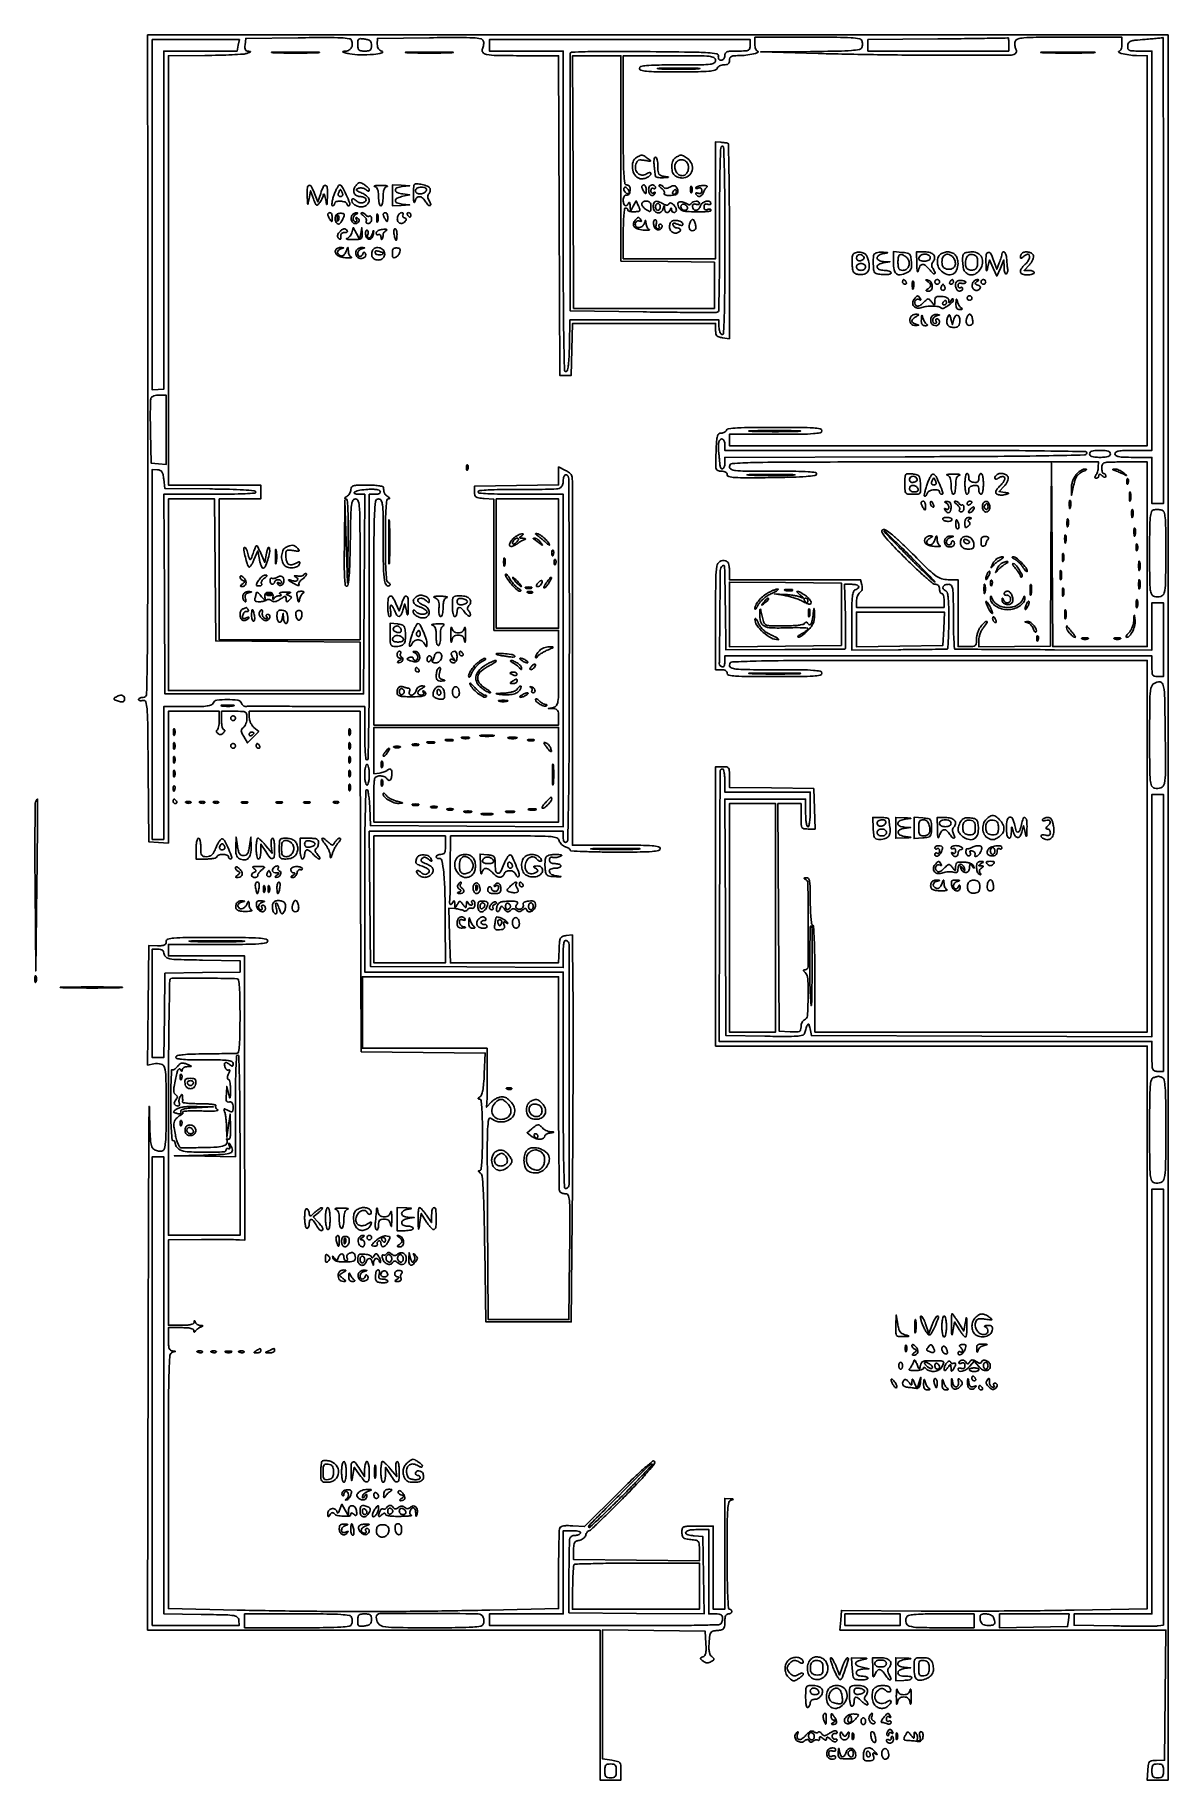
# Model space of a CAD drawing. Extents: x 21 to 512, y 29 to 785.
import ezdxf

# ---------------------------------------------------------------- set-up
doc = ezdxf.new("R2010")
doc.units = 0
doc.header["$MEASUREMENT"] = 0

msp = doc.modelspace()

# ---------------------------------------------------------------- linework, layer by layer
for points in [[(70.000114, 706.75, -0.000064), (70.026936, 552.551649, -0.002407), (69.861283, 517.802624, -0.003512), (69.557707, 499.52133, -0.40731), (68, 498, 0.043375), (67.234359, 497.933456, 0.063112), (66.5875, 497.733751, 0.082769), (66.149557, 497.440102, 0.206609), (66, 497.09362, 0.242293), (66.156532, 496.78956, 0.107245), (66.583207, 496.606, 0.070952), (67.224679, 496.573298, 0.041285), (67.985385, 496.706429, -0.400173), (69.17084, 496.05027, -0.057548), (69.742451, 493.061718, -0.015459), (70.026669, 486.471388, -0.000903), (70.235385, 466.362809), (70.5, 435.5), (74.75, 435.192502), (79, 434.885004), (79, 463.442502), (79, 492), (90, 492), (101, 492), (101, 488.083333, -0.021534), (100.93431, 486.558794, -0.030733), (100.735191, 485.219271, -0.031188), (100.449147, 484.191201, -0.22438), (100.098522, 483.833333, 0.190444), (99.856117, 483.61616, 0.167246), (99.811008, 483.277558, 0.105138), (99.995423, 482.851496, 0.052646), (100.385658, 482.409418, 0.06916), (101.010462, 481.977999, 0.143033), (101.588748, 481.87153, 0.128857), (102.174517, 482.090923, 0.051237), (102.826562, 482.659418, 0.034438), (103.268196, 483.202752, 0.114545), (103.440134, 483.62637, 0.26122), (103.343619, 483.887887, 0.178414), (103.039427, 484, -0.290766), (102.637485, 484.255329, -0.046209), (102.305332, 485.175, -0.039041), (102.075286, 486.467121, -0.024542), (102, 488), (102, 492), (107.5, 492, -0.008117), (111.043338, 491.942477, -0.112866), (112.272164, 491.619202, -0.229666), (112.838716, 490.853903, -0.046474), (113, 489.122445, -0.04606), (112.889925, 487.930071, -0.04084), (112.562488, 486.727069, -0.04307), (112.081919, 485.688729, -0.08987), (111.510598, 485.008796, 0.058966), (110.766371, 484.226206, 0.169715), (110.5437, 483.522008, 0.108854), (110.767821, 482.632502, 0.017473), (111.62926, 481.050467), (113.237323, 478.328232), (115.665387, 480.756296), (118.093451, 483.18436), (116.046725, 484.959475, -0.062484), (115.263192, 485.832301, -0.043032), (114.601226, 486.986508, -0.043213), (114.149928, 488.229235, -0.065586), (114, 489.367295), (114, 492), (137.993552, 492), (161.987104, 492), (162.243552, 418.25), (162.5, 344.5), (189.371527, 344.233438), (216.243055, 343.966875), (215.809989, 334.90893, -0.008711), (215.532477, 330.658354, -0.025749), (215.141403, 327.759654, -0.035564), (214.632909, 325.822382, -0.171363), (213.938462, 324.940805, 0.019073), (213.314744, 324.511995, 0.184418), (213.145574, 324.245508, 0.409411), (213.258338, 324.071995, 0.051311), (213.75, 324.015313, -0.364358), (214.388262, 323.465524, -0.020133), (214.729592, 320.65025, -0.01641), (214.943492, 316.157589, -0.00369), (215, 308.5, -0.00369), (214.943492, 300.842411, -0.01641), (214.729592, 296.34975, -0.020133), (214.388262, 293.534476, -0.364358), (213.75, 292.984687, 0.065402), (213.296465, 292.919447, 0.408561), (213.190673, 292.735353, 0.168856), (213.380562, 292.450951, 0.021091), (214, 292.022277, -0.227996), (214.864446, 290.641261, -0.012484), (215.316054, 285.402209, -0.009854), (215.67421, 276.738013, -0.00147), (216, 259.28759), (216.5, 227.5), (235, 227.5), (253.5, 227.5), (254, 287.5, 0.000693), (254.171707, 312.217639, 0.000699), (254.274326, 336.870557, 0.000681), (254.30448, 358.351536, 0.002827), (254.231749, 371.314661), (253.963497, 395.129322), (251.231749, 394.814661, 0.06176), (249.656254, 394.432376, 0.188649), (248.854201, 393.708337, 0.093773), (248.45115, 392.288301, 0.009362), (248.200096, 388.75), (247.900192, 383), (224.508896, 383), (201.117599, 383), (200.808799, 394.866003), (200.5, 406.732006), (203.085516, 406.526677, -0.020068), (204.155731, 406.398304, -0.01894), (205.233306, 406.182798, -0.019296), (206.172138, 405.919075, -0.060358), (206.766418, 405.644362, 0.098021), (207.235619, 405.46874, 0.0977), (207.736919, 405.484808, 0.09818), (208.192605, 405.689704, 0.100065), (208.532052, 406.051862, -0.09322), (208.878296, 406.43146, -0.080528), (209.356248, 406.683153, -0.080428), (209.889805, 406.771168, -0.092609), (210.396623, 406.678043, 0.160202), (210.86199, 406.655361, 0.138562), (211.281936, 406.909592, 0.104575), (211.590263, 407.420872, 0.064861), (211.733323, 408.10987, 0.050757), (211.714337, 408.83323, 0.074365), (211.541048, 409.444774, 0.09871), (211.247956, 409.854138, 0.190415), (210.878834, 410, 0.118367), (210.548585, 409.920708, 0.186466), (210.356344, 409.70625, 0.15381), (210.337896, 409.382397, 0.07646), (210.5, 409, -0.074422), (210.663978, 408.617505, -0.151112), (210.649879, 408.29375, -0.187673), (210.464174, 408.079653, -0.121914), (210.14235, 408, -0.111184), (209.731748, 408.092448, -0.064692), (209.30511, 408.367188, -0.05974), (208.927857, 408.772034, -0.061896), (208.662281, 409.25, 0.099621), (208.462084, 409.55416, 0.444764), (208.273525, 409.545313, 0.134431), (208.12031, 409.201915, 0.024277), (208.047144, 408.5, -0.010133), (207.951557, 407.237773, -0.352216), (207.757426, 407.038826, -0.25941), (207.461665, 407.159459, -0.006816), (206.556934, 408.319774, 0.014214), (205.658174, 409.437916, 0.219768), (205.221592, 409.639548, 0.24795), (204.816527, 409.425517, 0.017963), (204.119146, 408.319774, -0.005407), (203.426191, 407.157362, -0.30502), (203.208607, 407.057495, -0.353977), (203.060419, 407.223565, -0.006318), (203.015096, 408.5, 0.011895), (202.96432, 409.587777, 0.26674), (202.795085, 409.839566, 0.361392), (202.541297, 409.778564, 0.0169), (202, 409, -0.075258), (201.423271, 408.347674, -0.406123), (200.995605, 408.379788, -0.189525), (200.768959, 409.001281, -0.033514), (200.885012, 410.260298, 0.035606), (200.936127, 410.841396, 0.000402), (200.997854, 414.759858, 0.00124), (201.054284, 419.285223, 0.000808), (201.098042, 424.510298), (201.189219, 438), (224.477978, 438, -0.001318), (239.544023, 437.96028, -0.020389), (244.717143, 437.721911, -0.070737), (247.225811, 437.139661, -0.240937), (248.309156, 435.925787, 0.076712), (248.670405, 435.092123, 0.055901), (249.301539, 434.301539, 0.055901), (250.092123, 433.670405, 0.076712), (250.925787, 433.309156, -0.037489), (251.719735, 433.03657, -0.049177), (252.3907, 432.666583, -0.05833), (252.854597, 432.260749, -0.185984), (253, 431.883369, 0.398696), (253.339582, 431.525198, 0.002), (258.728125, 431.25949, 0.007072), (265.022852, 431.063494, 0.004246), (272.5, 431, 0.00225), (283.365473, 431.048896, 0.016945), (288.5, 431.269231, 0.032323), (291.326836, 431.671615, 0.355082), (292, 432.5, 0.353111), (291.333645, 433.325899, 0.033584), (288.581297, 433.730276, 0.017367), (283.56986, 433.950937, 0.002318), (272.987782, 434), (253.975563, 434), (254.000125, 508.75, 0.000018), (254.008642, 537.806015, 0.000026), (254.013845, 563.209735, 0.000011), (254.016678, 584.980248, 0.000571), (254.012343, 589.176758, 0.012176), (253.921194, 592.612412, 0.086892), (253.55279, 594.227806, 0.134308), (252.716132, 595.295669, 0.04414), (251, 596.350113), (248, 597.846711), (248, 593.945914), (248, 590.045117), (229.75, 589.772559), (211.5, 589.5), (211.5, 587, 0.061426), (211.670127, 585.620407, 0.187559), (212.20575, 584.864084, 0.112408), (213.313907, 584.447089, 0.015952), (215.75, 584.192502), (220, 583.885004), (220, 555.442502), (220, 527), (234, 527), (248, 527), (248, 510.569551, -0.001871), (247.959615, 499.77567, -0.031299), (247.709171, 496.206843, -0.123433), (247.043759, 494.532428, -0.191447), (245.75, 493.705733), (243.5, 493.272364), (245.75, 493.136182, -0.068347), (246.914447, 492.903852, -0.172497), (247.579558, 492.371427, -0.115813), (247.912692, 491.377879, -0.023234), (248, 489.5), (248, 486), (208, 486), (168, 486), (168, 535, -0.000552), (168.035493, 567.174916, -0.009647), (168.260204, 577.625, -0.024222), (168.731711, 582.895303, -0.374445), (170, 584, -0.275062), (171.136426, 583.323653, -0.097575), (171.722886, 581.444877, -0.025304), (171.959764, 577.325177, -0.00171), (172, 565.559017, 0.004855), (172.10948, 554.284267, 0.031905), (172.578805, 548.656945, 0.13643), (173.503979, 546.575065, 0.453946), (174.816531, 546.536769, 0.14119), (174.975903, 546.852721, 0.159614), (174.932044, 547.188442, 0.124523), (174.677128, 547.494654, 0.071563), (174.25, 547.720238, -0.282935), (173.609593, 548.518167, -0.014224), (173.273671, 551.991546, -0.013684), (173.058137, 557.297347, -0.003308), (173, 566.083333, -0.003114), (173.055518, 574.998822, -0.014286), (173.267656, 580.166883, -0.015985), (173.601319, 583.440892, -0.372133), (174.25, 584.015313, 0.065468), (174.703607, 584.080624, 0.408402), (174.80949, 584.264872, 0.168789), (174.619562, 584.549585, 0.021094), (174, 584.978838, -0.041023), (173.416825, 585.418245, -0.039269), (172.903906, 585.952978, -0.041895), (172.528684, 586.498694, -0.099975), (172.375, 586.963525, 0.000332), (172.318084, 587.432839, 0.0002), (172.25, 587.989286, 0.0002), (172.181891, 588.542265, 0.000351), (172.125, 589, 0.319106), (171.758672, 589.399477, 0.01786), (170.005022, 589.709821, 0.021827), (167.724487, 589.92895, 0.013037), (165, 590, 0.006718), (160.906776, 589.945002, 0.06129), (159.147293, 589.680346, 0.177338), (158.318671, 589.085336, 0.150373), (158, 588.04969, -0.07832), (157.870513, 587.228105, -0.055025), (157.485938, 586.37287, -0.054601), (156.919441, 585.614564, -0.0733), (156.25, 585.080099, 0.02869), (155.64769, 584.681358, 0.121624), (155.375652, 584.349453, 0.368599), (155.433647, 584.132978, 0.145621), (155.75, 584.030409, -0.372325), (156.396716, 583.443249, -0.016057), (156.689992, 580.144452, -0.014113), (156.838454, 574.90637, -0.002972), (156.785039, 565.75), (156.570079, 547.5), (156, 565.5), (155.429921, 583.5), (155.214961, 564.666667, 0.002706), (155.157494, 555.090147, 0.014183), (155.303779, 549.824898, 0.018696), (155.601077, 546.655437, 0.471096), (156.25, 546.249169, 0.287494), (156.896074, 547.032359, 0.01257), (157.283057, 550.713914, 0.012998), (157.580823, 556.264427, 0.003257), (157.772065, 565.332502, -0.001761), (157.985402, 577.120417, -0.024588), (158.285731, 581.356144, -0.090079), (158.890132, 583.312609, -0.279855), (160.022065, 584, -0.33935), (161.206566, 583.091452, -0.049393), (161.733787, 579.894969, -0.01524), (161.962477, 573.226743, -0.000951), (162, 553.5), (162, 523), (131.5, 523), (101, 523), (101, 553.5), (101, 584), (110, 584), (119, 584), (119, 587), (119, 590), (99, 590), (79, 590), (79, 683), (79, 776), (94.75, 776.09968, 0.004605), (100.964798, 776.196261, 0.006136), (106.607812, 776.405267, 0.004428), (111.320133, 776.679593, 0.060807), (113, 777, 0.008762), (114.168734, 777.397004, 0.145109), (114.496658, 777.637704, 0.561856), (114.42682, 777.81544, 0.029452), (113.683578, 777.90032, -0.089468), (112.835756, 778.10177, -0.170249), (112.328551, 778.57334, -0.1177), (112.116976, 779.401238, -0.032621), (112.183578, 780.75), (112.5, 783.5), (135.135919, 783.768482, -0.001935), (147.840664, 783.870004, -0.014477), (153.864856, 783.720384, -0.024859), (157.307892, 783.362777, -0.269019), (158.354534, 782.518482, -0.100005), (158.648377, 780.775972, -0.144524), (158.161051, 779.302195, -0.140048), (156.935169, 778.298438, -0.091636), (155.143011, 777.888158, 0.105095), (154.609059, 777.750844, 0.63138), (154.612559, 777.541121, 0.051213), (155.568969, 777.218405, 0.008218), (157.5, 776.813564, 0.045464), (162.010708, 776.363908, 0.021589), (167.851042, 776.566524, 0.044196), (171.455183, 777.171055, 0.760812), (171.466534, 777.903068, -0.079377), (170.581807, 778.323863, -0.099073), (169.949122, 778.975142, -0.090636), (169.579209, 779.868339, -0.056372), (169.466534, 781), (169.5, 783.5), (192.135919, 783.768482, -0.001833), (205.150067, 783.875115, -0.01534), (211.032202, 783.721261, -0.02984), (214.301342, 783.338711, -0.262875), (215.382333, 782.44604, -0.075333), (215.545222, 781.70378, -0.043219), (215.526178, 780.785593, -0.042029), (215.344031, 779.844227, -0.054117), (215.014728, 779.027519, 0.295857), (215.146106, 777.465432, 0.187361), (216.767534, 776.490947, 0.039253), (221.227529, 776.078282, 0.003449), (232.574942, 776), (247.986309, 776), (248.243155, 706.75), (248.5, 637.5), (251, 637.5), (253.5, 637.5), (253.782751, 648.75), (254.065502, 660), (285.032751, 660), (316, 660), (316, 657.113499, 0.039866), (316.124152, 655.558872, 0.144597), (316.547965, 654.673808, 0.138366), (317.397115, 654.139042, 0.035341), (319, 653.786692), (322, 653.346386), (322, 695.673193, 0.00166), (321.946083, 711.912098, 0.002756), (321.779688, 725.60399, 0.000311), (321.557192, 737.770643, 0.360316), (321.25, 738.127623, 0.010022), (320.82492, 738.191218, 0.001974), (320.059375, 738.287035, 0.002092), (319.166412, 738.391433, 0.001941), (318.25, 738.491087), (316, 738.726928), (316, 713.363464), (316, 688), (296, 688), (276, 688), (276, 699, -0.007181), (276.064968, 703.523566, -0.015486), (276.272727, 707, -0.010792), (276.56833, 709.622551, -0.375539), (277, 710, -0.084315), (277.381887, 709.935142, -0.093214), (277.70625, 709.748409, -0.100482), (277.923167, 709.470215, -0.116009), (278, 709.143519, 0.278329), (278.194608, 708.821001, 0.057237), (278.840806, 708.569908, 0.045086), (279.765528, 708.414832, 0.028314), (280.862317, 708.393519, 0.018824), (282.53624, 708.519007, 0.206154), (283.108885, 708.846183, 0.246049), (283.207797, 709.449156, 0.026698), (282.676832, 710.804805), (281.629029, 713.109609), (280.34995, 710.804805), (279.070871, 708.5), (278.956488, 711, 0.019709), (278.880578, 711.889503, 0.083973), (278.727542, 712.398438, 0.412438), (278.53678, 712.463518, 0.185506), (278.337719, 712.25, -0.103382), (277.641733, 711.209534, -0.317172), (276.849496, 711.080925, -0.215588), (276.206836, 711.855194, -0.067127), (276, 713.388889, -0.050485), (276.091746, 714.295222, -0.076481), (276.366279, 715.03708, -0.103482), (276.772579, 715.50661, -0.192811), (277.25, 715.638889, 0.101116), (278.091546, 715.715587, 0.184403), (278.630214, 716.131191, 0.111373), (278.920227, 716.985933, 0.026326), (279, 718.5, 0.099038), (278.885486, 719.072457, 0.097945), (278.559375, 719.559375, 0.097945), (278.072457, 719.885486, 0.099038), (277.5, 720, -0.377872), (276.636671, 720.761135, -0.018035), (276.263393, 724.916667, -0.011896), (276.046945, 732.194895, -0.001485), (276, 748), (276, 776), (296, 776, -0.001547), (308.807038, 775.960377, -0.023375), (313.25, 775.725, -0.089188), (315.285936, 775.1449, -0.286287), (316, 774, -0.259183), (315.374388, 772.874181, -0.109374), (313.6875, 772.280303, -0.028197), (309.970405, 772.041173, -0.001966), (299.5, 772, 0.002745), (290.377282, 771.949917, 0.019923), (286, 771.727273, 0.041306), (283.626992, 771.312047, 0.341131), (283, 770.5, 0.341302), (283.627532, 769.687768, 0.041195), (286.005231, 769.272684, 0.019886), (290.390437, 769.050068, 0.002739), (299.531385, 769, 0.003002), (308.498104, 769.053841, 0.018865), (313.069584, 769.281389, 0.033887), (315.707798, 769.694182, 0.250403), (316.638374, 770.5, -0.119725), (317.03509, 771.074042, -0.065064), (317.747841, 771.559375, -0.059009), (318.64904, 771.888325, -0.058092), (319.606989, 772, 0.049285), (320.722646, 772.110238, 0.12545), (321.450874, 772.458942, 0.144971), (321.860901, 773.075739, 0.074827), (322, 774, -0.107868), (322.226943, 775.039703, -0.184543), (322.852536, 775.653653, -0.086267), (324.122717, 775.963028, -0.013004), (326.75, 776.070285, 0.03073), (329.955251, 776.315115, 0.026343), (333.278683, 776.955482, 0.113927), (334.386544, 777.518098, 0.679979), (334.25, 777.929715, -0.207439), (333.762762, 778.174308, -0.077615), (333.360024, 778.843814, -0.058762), (333.089434, 779.824395, -0.037983), (333, 781), (333, 784), (355.893011, 784, -0.002), (368.549679, 783.949366, -0.013958), (374.729218, 783.727334, -0.022167), (378.323118, 783.337116, -0.269212), (379.361626, 782.5, -0.055611), (379.540124, 781.816089, -0.036064), (379.599063, 781, -0.036064), (379.540124, 780.183911, -0.055611), (379.361626, 779.5, -0.264977), (378.342721, 778.665311, -0.023118), (374.894537, 778.242311, -0.014593), (368.993892, 777.966837, -0.002193), (357.143011, 777.811802), (335.5, 777.623603), (360.5, 776.951265, 0.003279), (387.792309, 776.396369, 0.002974), (415.9917, 776.175797, 0.000506), (443.499571, 776.152125, 0.142481), (445.697214, 776.791706, 0.098337), (446.118348, 777.193827, 0.109555), (446.333787, 777.711735, 0.103455), (446.316125, 778.296182, 0.079464), (446.069781, 778.887091, -0.072732), (445.789415, 779.535053, -0.040263), (445.632507, 780.384427, -0.039142), (445.61083, 781.289348, -0.050414), (445.739199, 782.110698, -0.260176), (446.789741, 783.205341, -0.054114), (449.504473, 783.723962, -0.018666), (454.891216, 783.957428, -0.001496), (469.116631, 784), (492, 784), (492, 781, -0.037983), (491.910566, 779.824395, -0.058762), (491.639976, 778.843814, -0.077615), (491.237238, 778.174308, -0.207439), (490.75, 777.929715, 0.679979), (490.613456, 777.518098, 0.113927), (491.721317, 776.955482, 0.026343), (495.044749, 776.315115, 0.03073), (498.25, 776.070285), (503, 776), (503, 691.5), (503, 607), (412.5, 607), (322, 607), (322, 609.5), (322, 612), (342, 612, 0.002184), (353.155978, 612.048734, 0.016532), (358.416667, 612.26875, 0.031097), (361.320108, 612.66913, 0.357), (362, 613.5, 0.358524), (361.314687, 614.332892, 0.030126), (358.347222, 614.731633, 0.016204), (352.981407, 614.951395, 0.002132), (341.583333, 615, 0.002829), (331.510741, 614.943013, 0.012104), (325.507122, 614.729661, 0.011562), (321.55597, 614.401548, 0.293809), (320.751414, 613.754241, -0.121323), (320.450318, 613.277401, -0.068684), (319.894705, 612.873178, -0.062089), (319.182442, 612.598727, -0.060463), (318.41808, 612.504241, 0.178407), (317.389724, 612.122662, 0.151378), (316.769065, 611.136892, 0.05091), (316.433482, 609.053537, 0.005696), (316.209558, 604.25, 0.003911), (316.059328, 598.76212, 0.071571), (316.273674, 597.033285, 0.241785), (316.97448, 596.266877, 0.089139), (318.459558, 596, -0.045561), (319.533199, 595.901965, -0.089621), (320.332601, 595.600263, -0.121768), (320.82176, 595.114429, -0.137473), (321, 594.478407, 0.353465), (321.673955, 593.644161, 0.036677), (324.35462, 593.270651, 0.01764), (329.328073, 593.122174, 0.002184), (340.167462, 593.228407, 0.003152), (349.495529, 593.419402, 0.012692), (355.185962, 593.716482, 0.012105), (358.962174, 594.102048, 0.288545), (359.750795, 594.75, 0.468878), (359.344119, 595.404892, 0.017839), (356.096364, 595.739073, 0.013991), (350.742666, 595.947342, 0.002726), (341.083333, 596, -0.001639), (328.888319, 596.03997, -0.024472), (324.635417, 596.276201, -0.094007), (322.692204, 596.860074, -0.279841), (322, 598, -0.395179), (323.252232, 599.336957, -0.010102), (332.242231, 599.743745, -0.005928), (349.098051, 599.965561, -0.000326), (401.937851, 600), (481.875702, 600), (481.760931, 597.75, -0.033718), (481.647577, 596.796882, -0.027099), (481.402127, 595.79375, -0.027863), (481.071827, 594.888508, -0.060579), (480.700636, 594.25, 0.038836), (480.349071, 593.701467, 0.159567), (480.280896, 593.317815, 0.263522), (480.460502, 593.08444, 0.100218), (480.877555, 593, 0.099038), (481.305923, 593.08569, 0.097945), (481.670282, 593.329718, 0.097945), (481.91431, 593.694077, 0.099038), (482, 594.122445, -0.122183), (482.101643, 594.532179, -0.300026), (482.361364, 594.674576, -0.128583), (482.808783, 594.51771, -0.024942), (483.5, 594, 0.024942), (484.191217, 593.48229, 0.128583), (484.638636, 593.325424, 0.300026), (484.898357, 593.467821, 0.122183), (485, 593.877555, 0.076408), (484.934084, 594.306381, 0.089515), (484.742969, 594.670282, 0.100753), (484.458694, 594.91355, 0.127432), (484.125, 595, -0.247457), (483.789117, 595.177076, -0.066043), (483.507031, 595.734375, -0.050979), (483.313744, 596.542375, -0.033246), (483.25, 597.5, -0.113665), (483.584374, 598.951869, -0.221028), (484.4875, 599.686709, -0.058846), (486.554776, 599.957816, -0.00321), (493.125, 600), (503, 600), (503, 560), (503, 520), (482.511474, 520), (462.022949, 520), (461.749669, 559.75), (461.47639, 599.5), (461.238195, 559.86928), (461, 520.23856), (445.5, 520.081997), (430, 519.925433), (430, 522.827858, -0.057167), (430.149423, 524.130477, -0.032445), (430.60882, 525.651685, -0.031979), (431.27893, 527.143865, -0.045153), (432.07258, 528.365141, 0.014757), (433.60824, 530.440646, 0.498492), (433.442551, 530.945037, 0.29571), (432.716624, 530.762376, 0.013498), (430.943562, 528.75, 0.056818), (430.221783, 527.65254, 0.033501), (429.608141, 526.20625, 0.033138), (429.183207, 524.659053, 0.047924), (429.033269, 523.25, -0.027903), (428.903046, 521.280604, -0.195098), (428.444408, 520.455204, -0.154839), (427.477549, 520.07905, -0.015949), (425, 520), (421, 520), (421, 534.5), (421, 549), (416.765647, 549, -0.070645), (413.946247, 549.400349, -0.086206), (411.554991, 550.567562, -0.035987), (408.420313, 553.197303, -0.003502), (401.357398, 560.142197, 0.004946), (395.709103, 565.664127, 0.021288), (392.181108, 568.768575, 0.031962), (389.768764, 570.473182, 0.233526), (388.400102, 570.600039, 0.429585), (388.030274, 569.707686, 0.063214), (389.162818, 567.838986, 0.024553), (391.991887, 564.61482, 0.003665), (398.042038, 558.457842, 0.007208), (402.548151, 554.067354, 0.010703), (406.630037, 550.365741, 0.006102), (410.135793, 547.395029, 0.174429), (411.233688, 547, -0.09391), (411.966254, 546.861185, -0.11876), (412.529211, 546.466924, -0.109746), (412.880149, 545.831822, -0.071671), (413, 545, 0.048028), (413.073693, 544.234582, 0.068025), (413.29375, 543.5875, 0.088204), (413.618118, 543.151477, 0.191087), (414, 543, -0.254951), (414.384262, 542.790443, -0.06271), (414.70625, 542.11875, -0.048861), (414.927234, 541.149251, -0.031626), (415, 540), (415, 537), (396, 537), (377, 537), (377, 539.639757, -0.05016), (377.109835, 540.731847, -0.044139), (377.436041, 541.83022, -0.046574), (377.915348, 542.773814, -0.09164), (378.484395, 543.389757, 0.087616), (379.063398, 544.006524, 0.080667), (379.416672, 544.801752, 0.073499), (379.519965, 545.734091, 0.056217), (379.367763, 546.75), (378.766737, 549), (350.383369, 549), (322, 549), (322, 552.883369, 0.023826), (321.910535, 554.759752, 0.072179), (321.608121, 555.998768, 0.112714), (321.064609, 556.77976, 0.121737), (320.25, 557.220612, 0.207787), (317.889253, 556.849372, 0.210111), (316.563682, 554.873347, 0.041833), (316.076703, 549.655699, 0.002362), (316, 533.416667), (316, 510), (318.5, 510, -0.04716), (319.543379, 509.90137, -0.088208), (320.333333, 509.6, -0.118484), (320.822179, 509.11998, -0.140575), (321, 508.5, 0.358821), (321.686378, 507.666708, 0.029936), (324.666667, 507.268293, 0.01614), (330.053506, 507.04858, 0.002122), (341.5, 507, 0.002122), (352.946494, 507.04858, 0.01614), (358.333333, 507.268293, 0.029936), (361.313622, 507.666708, 0.358821), (362, 508.5, 0.357), (361.320108, 509.33087, 0.031097), (358.416667, 509.73125, 0.016532), (353.155978, 509.951266, 0.002184), (342, 510, -0.001547), (329.192962, 510.039623, -0.023375), (324.75, 510.275, -0.089188), (322.714064, 510.8551, -0.286287), (322, 512, -0.39844), (323.280983, 513.352302, -0.008015), (333.5625, 513.744475, -0.005238), (352.605089, 513.965754, -0.000286), (412.5, 514), (503, 514), (503, 433.5), (503, 353), (431, 353), (359, 353), (359, 375.940983, 0.003298), (358.936492, 385.568719, 0.007307), (358.732367, 392.907618, 0.003019), (358.449357, 398.74327, 0.245439), (358, 399.5, -0.225099), (357.597885, 400.121314, -0.009291), (357.290691, 402.828131, -0.014426), (357.071491, 406.166117, -0.009181), (357, 410.059017, 0.004341), (356.949909, 415.828465, 0.039585), (356.707976, 418.327964, 0.12601), (356.174049, 419.503568, 0.239123), (355.25, 419.921053, 0.021021), (354.583427, 419.862835, 0.185333), (354.327933, 419.724694, 0.449116), (354.351958, 419.54862, 0.051902), (354.75, 419.337719, -0.302811), (355.985686, 417.528426, -0.002466), (356.098133, 399.401843, -0.002303), (356.037527, 381.227739, -0.41189), (354.8, 380, 0.051663), (354.257401, 379.943785, 0.354955), (354.1, 379.75, 0.180052), (354.222304, 379.421376, 0.018208), (354.8, 378.8, -0.187847), (355.969847, 376.137832, -0.014337), (356.081648, 368.14969, -0.012042), (355.769056, 360.089012, -0.293395), (354.5, 358.361626, 0.121939), (353.925883, 357.961145, 0.064711), (353.440625, 357.236064, 0.058435), (353.111622, 356.317136, 0.056829), (353, 355.33822, -0.059462), (352.833991, 353.947216, -0.231353), (352.296, 353.298381, -0.112268), (351.160127, 353.067869, -0.010175), (348.25, 353.195209), (343.5, 353.5), (343.240577, 402.75), (342.981154, 452), (347.990577, 452), (353, 452), (353, 446.5, 0.007969), (353.057291, 442.905692, 0.118782), (353.388133, 441.702461, 0.230501), (354.174681, 441.149302, 0.039979), (356.038933, 441), (359.077866, 441), (358.788933, 449.75), (358.5, 458.5), (340.25, 458.772559), (322, 459.045117), (322, 463.522559, 0.012284), (321.931167, 466.323772, 0.136129), (321.582494, 467.37688, 0.212152), (320.800199, 467.869923, 0.036081), (319, 468), (316, 468), (316, 407.5), (316, 347), (409.5, 347), (503, 347), (503, 225.126696), (503, 103.253392), (471.25, 102.618597, -0.002307), (456.608515, 102.393441, -0.001269), (438.692188, 102.246089, -0.001265), (420.514777, 102.188723, -0.002027), (405, 102.241901), (370.5, 102.5), (370.192502, 98.25), (369.885004, 94), (440.458075, 94), (511.031147, 94), (510.765573, 65.80104), (510.5, 37.602081), (507, 37.55104, 0.02624), (504.850195, 37.406679, 0.183693), (503.935527, 36.92717, 0.148681), (503.467533, 35.905132, 0.015496), (503.192502, 33.25), (502.885004, 29), (507.442502, 29), (512, 29), (512, 407), (512, 785), (290.988282, 785), (69.976564, 785)], [(167, 780.386501, -0.053334), (166.86697, 779.142909, -0.173117), (166.435732, 778.448875, -0.138781), (165.592042, 778.09595, -0.030107), (164, 778, -0.030406), (162.334255, 778.101392, -0.159865), (161.515317, 778.485567, -0.169967), (161.110777, 779.265666, -0.035435), (161, 780.826807, -0.029119), (161.094514, 782.448321, -0.198123), (161.476377, 783.134822, -0.182322), (162.251941, 783.384376, -0.024093), (164, 783.213308, -0.035373), (165.512926, 782.880632, -0.117669), (166.389608, 782.377021, -0.14278), (166.849515, 781.594722, -0.062036)], [(331, 780.5, -0.067911), (330.80498, 779.070774, -0.221767), (330.2, 778.363636, -0.098356), (328.900424, 778.058601, -0.008616), (325.5, 778, 0.009792), (322.359853, 777.938496, 0.077556), (320.9375, 777.659091, 0.189837), (320.253284, 777.054152, 0.118451), (320, 776, -0.072088), (319.886793, 775.218883, -0.092646), (319.55702, 774.573868, -0.1058), (319.057524, 774.150924, -0.123569), (318.456163, 774, -0.106017), (317.859011, 774.128056, -0.132787), (317.422467, 774.485803, -0.12006), (317.1977, 775.046474, -0.077316), (317.206163, 775.75, 0.409532), (316.470116, 776.800798, 0.029866), (312.609643, 777.276677, 0.012659), (305.0554, 777.560997, 0.00103), (285.25, 777.763853, 0.001557), (268.664801, 777.847897, 0.008233), (259.57609, 777.71599, 0.006271), (253.646119, 777.457757, 0.393114), (252.97913, 776.763853, 0.004032), (252.970608, 775.75487, 0.000008), (252.964736, 759.715007, 0.000057), (252.960488, 741.676354, 0.000036), (252.959434, 720.5), (252.960608, 665.5), (284.578359, 665, 0.001522), (296.757649, 664.844475, 0.002443), (307.146036, 664.79421, 0.000444), (316.309679, 664.802795, 0.13918), (317.0051, 665.001567, 0.253462), (317.334647, 665.578019, 0.000577), (317.555961, 675.767533, 0.003493), (317.712846, 687.322, 0.00214), (317.744345, 700.947334, -0.001632), (317.766501, 718.047305, -0.006484), (317.950486, 728.544056, -0.003269), (318.225536, 735.968166, -0.310837), (318.837301, 736.7791, -0.499425), (319.462292, 736.347264, -0.002823), (319.745293, 728.063568, -0.005801), (319.946603, 716.154012, -0.001325), (320, 696, -0.0012), (319.949174, 674.831129, -0.006467), (319.744969, 663.318363, -0.004176), (319.448786, 655.732028, -0.498164), (318.75, 655.254919, -0.164019), (318.26745, 655.622084, -0.056804), (317.856564, 656.40799, -0.049044), (317.569883, 657.442887, -0.039974), (317.463837, 658.588253), (317.427673, 661.5), (285.172677, 661.5), (252.917682, 661.5), (252.708841, 650.582687, -0.006453), (252.546209, 645.507502, -0.020772), (252.254445, 642.142083, -0.024976), (251.853302, 639.911799, -0.261105), (251.25, 639.249353, -0.504212), (250.531925, 639.754161, -0.001491), (250.252996, 653.000997, -0.00382), (250.05021, 672.441492, -0.000698), (250, 708.416667), (250, 778), (234, 778), (218, 778), (218, 780.5), (218, 783), (274.5, 783), (331, 783)], [(443, 781), (443, 778), (412.5, 778), (382, 778), (382, 780.485337), (382, 782.970674), (412.25, 783.250559, 0.00072), (423.866439, 783.374761, 0.001185), (433.6875, 783.517194, 0.000084), (442.509343, 783.667532, 0.186312), (442.75, 783.765222, -0.608806), (442.848822, 783.730295, -0.011791), (442.926562, 783.049784, -0.01471), (442.982226, 782.134585, -0.007832)], [(510, 683), (510, 582), (507.5, 582), (505, 582), (505, 592), (505, 602), (497, 602, -0.006994), (492.808516, 602.05863, -0.039364), (490.583333, 602.296875, -0.093584), (489.413981, 602.753078, -0.258593), (489, 603.5, -0.258593), (489.413981, 604.246922, -0.093584), (490.583333, 604.703125, -0.039364), (492.808516, 604.94137, -0.006994), (497, 605), (505, 605), (505, 691.5), (505, 778), (499.667119, 778, -0.009008), (496.462113, 778.057744, -0.093863), (495.183809, 778.347906, -0.227586), (494.616808, 779.003763, -0.084445), (494.495763, 780.25, -0.120088), (494.896536, 781.49814, -0.16781), (495.794257, 782.236869, -0.063256), (497.646531, 782.66994, -0.006676), (502.078644, 783.069842, 0.002016), (504.941485, 783.301279, 0.003189), (507.393414, 783.525214, 0.000781), (509.53382, 783.737851, 0.131718), (509.75, 783.819842, -0.610606), (509.852998, 783.767273, -0.000007), (509.926562, 754.278329, -0.000388), (509.98204, 721.716273, -0.000232)], [(124.75, 777.254932, 0.005616), (128.960938, 777.152055, 0.003298), (134, 777.118814, 0.003298), (139.039062, 777.152055, 0.005616), (143.25, 777.254932, 0.036136), (144.356628, 777.374801, 0.89753), (144.348438, 777.487983, 0.007432), (140.633813, 777.565241, 0.001483), (134, 777.584916, 0.001483), (127.366187, 777.565241, 0.007432), (123.651562, 777.487983, 0.89753), (123.643372, 777.374801, 0.036136)], [(182.75, 777.254932, 0.005616), (186.960938, 777.152055, 0.003298), (192, 777.118814, 0.003298), (197.039062, 777.152055, 0.005616), (201.25, 777.254932, 0.036136), (202.356628, 777.374801, 0.89753), (202.348438, 777.487983, 0.007432), (198.633813, 777.565241, 0.001483), (192, 777.584916, 0.001483), (185.366187, 777.565241, 0.007432), (181.651562, 777.487983, 0.89753), (181.643372, 777.374801, 0.036136)], [(458.304351, 777.253235, 0.004628), (463.180739, 777.153072, 0.002838), (468.929896, 777.120846, 0.002845), (474.621237, 777.153628, 0.005067), (479.304351, 777.25472, 0.04002), (480.345305, 777.371496, 0.894956), (480.336278, 777.482745, 0.006174), (476.035393, 777.557784, 0.001292), (468.5, 777.576721, 0.001263), (460.973577, 777.557184, 0.006649), (456.842528, 777.481085, 0.92213), (456.837095, 777.370896, 0.025118)], [(308.25, 770.256012, -0.006428), (304.49428, 770.150982, -0.003776), (300, 770.117042, -0.003776), (295.50572, 770.150982, -0.006428), (291.75, 770.256012, -0.041169), (290.760783, 770.378408, -0.883896), (290.770312, 770.493946, -0.008506), (294.083444, 770.57282, -0.001698), (300, 770.592909, -0.001698), (305.916556, 770.57282, -0.008506), (309.229688, 770.493946, -0.883896), (309.239217, 770.378408, -0.041169)], [(281.75, 731.919901, 0.186612), (280.244919, 730.037247, 0.110804), (279.998617, 727.136764, 0.107836), (281.019514, 724.347252, 0.170243), (283, 722.785072, 0.121352), (284.452265, 722.655345, 0.068067), (286.160901, 723.162167, 0.072502), (287.544875, 724.04736, 0.217594), (288, 725.043658, 0.290255), (287.831719, 725.309121, 0.144476), (287.4222, 725.372631, 0.07326), (286.784256, 725.189625, 0.033168), (286.016166, 724.778023, -0.155477), (284.099469, 724.289095, -0.174748), (282.35736, 725.035367, -0.1577), (281.374187, 726.804465, -0.1261), (281.497892, 728.993359, -0.057484), (282.006013, 730.124577, -0.159772), (282.65474, 730.690026, -0.120339), (283.638363, 730.849294, -0.026341), (285.350671, 730.622526, 0.003499), (287.38265, 730.258349, 0.204789), (287.741404, 730.34373, 0.489109), (287.746919, 730.57976, 0.008047), (286.55887, 731.51766, 0.019926), (285.058396, 732.571588, 0.122871), (284.172183, 732.873127, 0.130071), (283.272521, 732.713839, 0.023376)], [(289.400696, 728.25, -0.000485), (289.580815, 726.759113, -0.000614), (289.744207, 725.38125, -0.000482), (289.878719, 724.225252, -0.005029), (289.928717, 723.75, 0.294611), (290.151277, 723.46779, 0.037828), (290.933748, 723.264326, 0.034437), (291.999338, 723.146713, 0.021791), (293.25, 723.149832, 0.000897), (295.414657, 723.253519, 0.202175), (295.594183, 723.339937, 0.591928), (295.55929, 723.436806, 0.001448), (293.75, 723.716254, -0.046692), (292.223232, 724.095809, -0.169107), (291.451254, 724.709955, -0.122025), (291.088406, 725.801661, -0.01951), (291, 728.066422, 0.024685), (290.925534, 729.573837, 0.039247), (290.698019, 730.844512, 0.046568), (290.369446, 731.748301, 0.290001), (289.97198, 732, 0.29908), (289.589828, 731.748957, 0.064381), (289.360038, 730.949125, 0.045191), (289.2872, 729.7538, 0.022939)], [(298.75, 731.919901, 0.16573), (297.575647, 730.567121, 0.078992), (297.046656, 728.295383, 0.076996), (297.244468, 725.904961, 0.138156), (298.2, 724.2, 0.070395), (298.811593, 723.740024, 0.038897), (299.664375, 723.3525, 0.037889), (300.607922, 723.088285, 0.049362), (301.5, 723, 0.158109), (304.24706, 723.890944, 0.171678), (305.837404, 726.198123, 0.163793), (305.660706, 729.080182, 0.144454), (303.777494, 731.443296, 0.01531), (302.073, 732.560988, 0.114309), (301.16125, 732.865306, 0.132882), (300.270228, 732.712632, 0.023378)], [(303.865518, 729.275823, -0.129324), (304.284027, 727.65698, -0.101195), (303.911528, 725.873841, -0.110804), (302.913758, 724.500615, -0.182419), (301.587261, 724, -0.146979), (300.147943, 724.432442, -0.107252), (298.974534, 725.63442, -0.101201), (298.358347, 727.281599, -0.116418), (298.484769, 728.952012, -0.147469), (299.435518, 730.341244, -0.155665), (300.975316, 730.936631, -0.148945), (302.627848, 730.539911, -0.133094)], [(139.131641, 715.25, 0.000969), (139.226343, 712.056447, 0.131272), (139.336764, 711.689947, 0.683157), (139.474761, 711.71528, 0.002353), (139.904379, 714), (140.545475, 717.5), (141.827072, 714, 0.008079), (142.674396, 711.796896, 0.168624), (143.131961, 711.27248, 0.346824), (143.638621, 711.348235, 0.028647), (144.554334, 712.44113, 0.029577), (145.117416, 713.298706, 0.02462), (145.614005, 714.269971, 0.025323), (145.980341, 715.206775, 0.059541), (146.131641, 715.94113, -0.321097), (146.266218, 716.099088, -0.363304), (146.441024, 716.013957, -0.042178), (146.706705, 715.254052, -0.011144), (147, 714, 0.002196), (147.509251, 711.632283, 0.654524), (147.655801, 711.603269, 0.144942), (147.770851, 711.951291, 0.000922), (147.868359, 715.25, 0.020705), (147.819038, 718.850698, 0.300139), (147.095482, 719.82603, 0.394), (146.139004, 719.420186, 0.025027), (144.939591, 716.31696), (143.724078, 712.633919), (142.255085, 716.31696, 0.022759), (140.853634, 719.413288, 0.373388), (139.87895, 719.808869, 0.306968), (139.172519, 718.871757, 0.019499)], [(150.6547, 715.5, 0.017652), (150.133796, 713.773941, 0.031649), (149.847724, 712.321875, 0.037055), (149.78745, 711.268666, 0.40927), (150.060698, 711, 0.105622), (150.419088, 711.076562, 0.099264), (150.72408, 711.29375, 0.096266), (150.928517, 711.618265, 0.092823), (151, 712, -0.342623), (151.611837, 712.788058, -0.074578), (153.441856, 712.974566, -0.067087), (155.387373, 712.617951, -0.232169), (156.279762, 711.75, 0.053814), (156.492878, 711.309432, 0.099374), (156.764767, 711.021166, 0.150709), (157.048127, 710.928092, 0.191028), (157.303943, 711.024181, 0.312771), (157.552494, 712.096759, 0.013887), (155.963624, 715.789531, 0.014336), (154.169973, 719.384783, 0.276587), (153.142894, 720, 0.246773), (152.688058, 719.760961, 0.024492), (152.018095, 718.678125, 0.026383), (151.311526, 717.224106, 0.017799)], [(160.010569, 719.512735, 0.119776), (159.283171, 718.023323, 0.154772), (159.420983, 716.516653, 0.16209), (160.388863, 715.412459, 0.133205), (161.909598, 715, -0.046482), (162.710242, 714.925407, -0.046138), (163.485413, 714.704175, -0.05011), (164.124549, 714.379232, -0.11215), (164.504365, 713.992937, -0.310617), (164.459312, 713.069728, -0.158723), (163.459864, 712.37879, -0.109217), (161.927423, 712.267515, -0.16146), (160.732783, 712.867217, 0.046962), (159.659251, 713.75603, 0.182753), (158.834982, 713.9544, 0.364417), (158.449563, 713.537792, 0.103875), (158.60056, 712.598542, 0.159547), (159.56305, 711.415192, 0.085334), (161.316186, 710.671335, 0.084238), (163.240762, 710.550036, 0.147963), (164.697964, 711.164296, 0.11111), (165.766886, 712.550839, 0.199354), (165.826125, 713.963891, 0.148719), (164.810712, 715.308163, 0.057022), (162.75, 716.473529, -0.01059), (161.015246, 717.252255, -0.126465), (160.455164, 717.718963, -0.407691), (160.515688, 718.12012, -0.068952), (161.262735, 718.53713, -0.078468), (162.047276, 718.70831, -0.05635), (162.944551, 718.659475, -0.056094), (163.81308, 718.410643, -0.075551), (164.512735, 717.989431, 0.027749), (165.17109, 717.502074, 0.121391), (165.624211, 717.341708, 0.281956), (165.891192, 717.471032, 0.14349), (166, 717.842372, 0.203643), (165.654741, 718.654924, 0.033794), (164.325503, 719.773732, 0.036354), (162.813104, 720.720694, 0.122288), (161.688186, 721, 0.162952), (161.448366, 720.91971, 0.019802), (161.012526, 720.563116, 0.021823), (160.515659, 720.082317, 0.016369)], [(168.25, 719.310674, -0.122222), (169.066208, 718.865997, -0.112701), (169.609466, 718.079123, -0.071706), (169.911061, 716.828463, -0.02337), (170, 714.926676, 0.024045), (170.072409, 713.421862, 0.03832), (170.29375, 712.153461, 0.044955), (170.613081, 711.248475, 0.293445), (171, 711, 0.293445), (171.386919, 711.248475, 0.044955), (171.70625, 712.153461, 0.03832), (171.927591, 713.421862, 0.024045), (172, 714.926676, -0.02337), (172.088939, 716.828463, -0.071706), (172.390534, 718.079123, -0.112701), (172.933792, 718.865997, -0.122222), (173.75, 719.310674, 0.426272), (173.842875, 719.476989, 0.284687), (173.664062, 719.633659, 0.032121), (172.625633, 719.738448, 0.009088), (171, 719.767997, 0.009088), (169.374367, 719.738448, 0.032121), (168.335938, 719.633659, 0.284687), (168.157125, 719.476989, 0.426272)], [(176, 715.5), (176, 711), (179.75, 711.160037), (183.5, 711.320074), (180.189295, 711.727923, -0.060354), (177.92876, 712.288633, -0.343553), (177.328124, 713.278802, -0.271487), (178.127046, 714.336793, -0.04899), (180.582498, 715.085396), (183.5, 715.670793), (180.577119, 716.085396, -0.051558), (178.129643, 716.694544, -0.282887), (177.317951, 717.713889, -0.344768), (177.918091, 718.708506, -0.060399), (180.189295, 719.272077), (183.5, 719.679926), (179.75, 719.839963), (176, 720)], [(185.523502, 720.190169, 0.167432), (185.323084, 719.779069, 0.011532), (185.193782, 718.474091, 0.015423), (185.122107, 716.877226, 0.010929), (185.136182, 715.083333, 0.009263), (185.215382, 713.442418, 0.043191), (185.359663, 712.507292, 0.557817), (185.53144, 712.451559, 0.170782), (185.705733, 712.75, -0.112818), (186.387749, 714.298111, -0.222561), (187.545808, 714.920516, -0.186633), (188.935078, 714.469599, -0.082609), (190.232073, 713, 0.036048), (191.375325, 711.433028, 0.230263), (192.249806, 711.046924, 0.491302), (192.598219, 711.534327, 0.049711), (191.96579, 713.063922, -0.041173), (191.536508, 714.054057, -0.074807), (191.381115, 714.920473, -0.090315), (191.497303, 715.678914, -0.090388), (191.873404, 716.347461, 0.071319), (192.208455, 716.893543, 0.067395), (192.384755, 717.522373, 0.071868), (192.381854, 718.135206, 0.107277), (192.192798, 718.634509, 0.159764), (191.153093, 719.472274, 0.033072), (188.875571, 720.165032, 0.031032), (186.557395, 720.556084, 0.22637)], [(190.755005, 717.75, -0.19179), (189.836698, 716.653351, -0.107308), (188.139993, 716.163801, -0.130172), (186.607668, 716.461336, -0.287588), (186, 717.430449, -0.129929), (186.176713, 718.099007, -0.12769), (186.661477, 718.598108, -0.093042), (187.468571, 718.902284, -0.043744), (188.583333, 719, -0.036811), (189.646636, 718.921611, -0.094051), (190.373282, 718.66887, -0.161977), (190.732295, 718.265558, -0.183088)], [(278.393691, 717.41644, -0.045328), (278.573751, 716.780247, -0.161356), (278.517614, 716.366128, -0.257062), (278.25556, 716.181849, -0.108271), (277.81318, 716.22894, -0.120025), (276.872631, 716.819479, -0.106345), (276.257968, 717.801325, -0.180578), (276.266106, 718.626672, -0.310331), (276.809678, 719, -0.13514), (277.227906, 718.884859, -0.062067), (277.677724, 718.534829, -0.054888), (278.088813, 718.022161, -0.049992)], [(284.015313, 719.25, 0.077483), (284.083671, 718.863534, 0.020703), (284.310881, 718.279688, 0.02047), (284.627829, 717.629313, 0.019837), (285, 717, 0.023197), (285.520491, 716.271114, 0.409657), (285.781653, 716.237851, 0.220444), (285.949578, 716.555791, 0.011293), (285.984687, 717.75, 0.042523), (285.917196, 718.611405, 0.062416), (285.701752, 719.339062, 0.082215), (285.381177, 719.832025, 0.210568), (285, 720, 0.073605), (284.619044, 719.943614, 0.089496), (284.298248, 719.779688, 0.102891), (284.086708, 719.535958, 0.133323)], [(287, 718.059017, 0.077722), (287.233247, 716.567559, 0.156653), (287.918533, 715.60977, 0.253437), (288.786926, 715.485135, 0.167375), (289.58541, 716.138197, 0.02762), (289.841292, 716.608429, 0.309012), (289.80982, 716.808164, 0.323892), (289.616187, 716.845132, 0.028948), (289.154508, 716.595492, -0.102388), (288.68922, 716.425906, -0.205319), (288.318136, 716.524449, -0.164361), (288.077994, 716.890651, -0.063738), (288, 717.5, -0.063222), (288.072951, 718.074636, -0.134005), (288.29375, 718.461189, -0.191582), (288.620597, 718.602013, -0.146489), (289, 718.5, 0.082592), (289.3821, 718.343488, 0.161196), (289.70625, 718.3746, 0.182303), (289.921712, 718.586039, 0.108972), (290, 718.940983, 0.140337), (289.884374, 719.344827, 0.099915), (289.559375, 719.688914, 0.085131), (289.073318, 719.920655, 0.06887), (288.5, 720, 0.128528), (287.92796, 719.850484, 0.100726), (287.440625, 719.429836, 0.089148), (287.112945, 718.800591, 0.075715)], [(292.461646, 718.651704, -0.047279), (293.123244, 718.064542, -0.064059), (293.588705, 717.415993, -0.080549), (293.799565, 716.807956, -0.183684), (293.709131, 716.338381, 0.327965), (293.738555, 715.9725, 0.128797), (294.180742, 715.669632, 0.063461), (295.04667, 715.47817, 0.027809), (296.223314, 715.436677, 0.046252), (298.303794, 715.67234, 0.167511), (299.432088, 716.344339, 0.231555), (299.699486, 717.406621, 0.089191), (299.110918, 718.853245, 0.080122), (298.585131, 719.447654, 0.151717), (297.9982, 719.68586, 0.111568), (297.249767, 719.582056, 0.032853), (296.187862, 719.100541, -0.034666), (295.24855, 718.67871, -0.078755), (294.487269, 718.527872, -0.116069), (293.907505, 718.640989, -0.149456), (293.501671, 718.997296, 0.071632), (293.180787, 719.380907, 0.052879), (292.731446, 719.705456, 0.053298), (292.22882, 719.925927, 0.076869), (291.749853, 720, 0.2505), (291.505669, 719.869473, 0.275341), (291.491946, 719.603938, 0.08646), (291.826334, 719.171501, 0.027184)], [(305.157895, 718, 0.017491), (305.189089, 717.10856, 0.078554), (305.306058, 716.601562, 0.447206), (305.474999, 716.540618, 0.174857), (305.662281, 716.75, 0.057986), (305.818615, 717.320008, 0.037979), (305.87034, 718, 0.037979), (305.818615, 718.679992, 0.057986), (305.662281, 719.25, 0.174857), (305.474999, 719.459382, 0.447206), (305.306058, 719.398438, 0.078554), (305.189089, 718.89144, 0.017491)], [(307.429825, 718.886454, 0.166715), (307.368205, 718.614959, 0.31104), (307.508781, 718.451514, 0.121918), (307.884838, 718.445972, 0.03464), (308.448062, 718.618443, -0.072669), (309.125197, 718.770806, -0.176992), (309.610499, 718.634343, -0.171136), (309.90386, 718.212222, -0.067189), (310, 717.5, -0.067189), (309.90386, 716.787778, -0.171136), (309.610499, 716.365657, -0.176992), (309.125197, 716.229194, -0.072669), (308.448062, 716.381557, 0.036408), (307.868281, 716.556862, 0.155351), (307.512472, 716.525685, 0.32948), (307.393111, 716.325929, 0.1144), (307.507079, 715.988546, 0.118725), (308.290678, 715.211999, 0.197003), (309.196475, 715.069992, 0.165266), (310.060897, 715.613248, 0.082355), (310.708443, 716.75, -0.030878), (311.02399, 717.465808, -0.027193), (311.437551, 718.169531, -0.028166), (311.881632, 718.763498, -0.07027), (312.283821, 719.125, 0.329828), (312.366518, 719.357486, 0.234711), (312.169331, 719.566406, 0.066342), (311.53785, 719.708094, 0.022061), (310.588525, 719.75, 0.030399), (309.544519, 719.686469, 0.036343), (308.577845, 719.496333, 0.039358), (307.809123, 719.219607, 0.149348)], [(154.361626, 716.5, -0.074756), (154.496379, 715.889304, -0.14841), (154.385989, 715.410795, -0.165571), (154.041375, 715.107791, -0.098585), (153.5, 715, -0.098585), (152.958625, 715.107791, -0.165571), (152.614011, 715.410795, -0.14841), (152.503621, 715.889304, -0.074756), (152.638374, 716.5, -0.015549), (152.879681, 717.074741, -0.023203), (153.128913, 717.559375, -0.019892), (153.35928, 717.925857, -0.247326), (153.5, 718, -0.247326), (153.64072, 717.925857, -0.019892), (153.871087, 717.559375, -0.023203), (154.120319, 717.074741, -0.015549)], [(284, 711.740547, 0.121331), (284.140779, 711.168942, 0.047568), (284.5875, 710.484158, 0.043473), (285.234793, 709.803095, 0.041443), (286, 709.232073, 0.022209), (287.172883, 708.57009, 0.263725), (287.675156, 708.593352, 0.238001), (287.946286, 709.044135, 0.018549), (288, 710.491526, 0.044597), (287.893818, 711.679624, 0.12434), (287.550676, 712.436441, 0.149819), (286.936085, 712.857157, 0.075859), (286, 713, 0.061094), (285.235214, 712.906202, 0.079647), (284.5875, 712.630036, 0.097493), (284.153885, 712.220897, 0.156269)], [(289, 710.5, 0.152996), (289.528895, 708.812003, 0.200436), (290.877653, 707.951499, 0.212166), (292.376305, 708.327582, 0.164249), (293.310674, 709.75, -0.001923), (293.622879, 710.926177, -0.339035), (293.719237, 711, -0.392517), (293.801199, 710.923939, -0.002113), (293.883999, 709.75, 0.097272), (294.194042, 708.5851, 0.233014), (294.882458, 708.052052, 0.247301), (295.689322, 708.287439, 0.105019), (296.337719, 709.25, -0.009076), (296.617987, 709.909806, -0.295955), (296.757018, 710, -0.382689), (296.864758, 709.903389, -0.011437), (296.921053, 709.25, 0.159786), (297.25703, 708.40874, 0.199654), (297.996522, 708.02393, 0.233715), (298.70175, 708.300307, 0.18665), (299, 709.071429, 0.140443), (298.633961, 710.348879, 0.07533), (297.558094, 711.60438, 0.112617), (296.436819, 712.199048, 0.397208), (295.782558, 711.847673, -0.133458), (295.477063, 711.388532, -0.182461), (295.016013, 711.216358, -0.09808), (294.322405, 711.356299, -0.024199), (293.267942, 711.856602, 0.031137), (291.158383, 712.821904, 0.17028), (289.923709, 712.858418, 0.2527), (289.224462, 712.134407, 0.068347)], [(292, 710.5, -0.064853), (291.925306, 709.926543, -0.082425), (291.70625, 709.440625, -0.098894), (291.381354, 709.115568, -0.148195), (291, 709, -0.148195), (290.618646, 709.115568, -0.098894), (290.29375, 709.440625, -0.082425), (290.074694, 709.926543, -0.064853), (290, 710.5, -0.064853), (290.074694, 711.073457, -0.082425), (290.29375, 711.559375, -0.098894), (290.618646, 711.884432, -0.148195), (291, 712, -0.148195), (291.381354, 711.884432, -0.098894), (291.70625, 711.559375, -0.082425), (291.925306, 711.073457, -0.064853)], [(299, 717, -0.105053), (298.918938, 716.618444, -0.099167), (298.688914, 716.29375, -0.09642), (298.345238, 716.076123, -0.093332), (297.940983, 716, -0.108972), (297.586039, 716.078288, -0.182303), (297.3746, 716.29375, -0.161196), (297.343488, 716.6179, -0.082592), (297.5, 717, -0.029505), (297.768994, 717.382774, -0.035638), (298.066025, 717.70625, -0.038439), (298.34829, 717.934461, -0.151918), (298.559017, 718, -0.210953), (298.727648, 717.92554, -0.081139), (298.870461, 717.70625, -0.061769), (298.967655, 717.382849, -0.042167)], [(299.958219, 710.583333, 0.111034), (300.670058, 709.485823, 0.119856), (301.765368, 708.835688, 0.0579), (303.652335, 708.489532, 0.009504), (307.364341, 708.31587, 0.012769), (309.908442, 708.310261, 0.021139), (312.050775, 708.451009, 0.016589), (313.707735, 708.686286, 0.364057), (314, 709.034485, 0.199603), (313.877191, 709.329862, 0.142965), (313.559375, 709.502965, 0.093862), (313.074565, 709.516328, 0.051743), (312.5, 709.361626, -0.079931), (311.857436, 709.22676, -0.175918), (311.384832, 709.373425, -0.164142), (311.095389, 709.799942, -0.067816), (311, 710.5, -0.067816), (311.095389, 711.200058, -0.164142), (311.384832, 711.626575, -0.175918), (311.857436, 711.77324, -0.079931), (312.5, 711.638374, 0.055937), (313.074366, 711.488865, 0.100118), (313.559375, 711.516384, 0.147206), (313.877514, 711.710807, 0.184534), (314, 712.031385, 0.317382), (313.406748, 712.871842, 0.142655), (311.986934, 712.954415, 0.101592), (310.379193, 712.22136, 0.159631), (309.5, 711, -0.116493), (308.691339, 709.648723, -0.173655), (307.466421, 709.048383, -0.24524), (306.437202, 709.446592, -0.182136), (306, 710.606989, -0.077669), (306.099775, 711.245425, -0.166102), (306.393809, 711.640962, -0.166138), (306.868337, 711.773866, -0.07771), (307.5, 711.638374, 0.055937), (308.074366, 711.488865, 0.100118), (308.559375, 711.516384, 0.147206), (308.877514, 711.710807, 0.184534), (309, 712.031385, 0.275824), (308.587832, 712.7217, 0.129952), (307.540566, 712.973341, 0.102201), (306.304439, 712.688682, 0.147861), (305.469989, 711.951442, -0.103653), (305.121293, 711.584672, -0.132995), (304.684013, 711.430165, -0.116911), (304.18487, 711.509466, -0.069029), (303.660972, 711.815134, 0.057276), (303.096269, 712.162581, 0.033453), (302.35455, 712.450494, 0.033053), (301.562966, 712.641947, 0.047423), (300.843878, 712.697026, 0.073873), (300.089055, 712.570712, 0.218565), (299.711571, 712.223502, 0.154822), (299.65645, 711.609838, 0.034164)], [(303.770833, 710.1875, -0.134046), (303.795817, 709.735738, -0.144529), (303.585286, 709.348828, -0.119977), (303.158616, 709.089234, -0.077096), (302.583333, 709, -0.099038), (301.979073, 709.120875, -0.097945), (301.465104, 709.465104, -0.097945), (301.120875, 709.979073, -0.099038), (301, 710.583333, -0.190724), (301.346973, 711.459866, -0.244413), (302.153639, 711.742973, -0.165501), (303.122932, 711.250696, -0.113253)], [(148.015313, 707.25, 0.077483), (148.083671, 706.863534, 0.020703), (148.310881, 706.279688, 0.02047), (148.627829, 705.629313, 0.019837), (149, 705, 0.023197), (149.520491, 704.271114, 0.409657), (149.781653, 704.237851, 0.220444), (149.949578, 704.555791, 0.011293), (149.984687, 705.75, 0.042523), (149.917196, 706.611405, 0.062416), (149.701752, 707.339062, 0.082215), (149.381177, 707.832025, 0.210568), (149, 708, 0.073605), (148.619044, 707.943614, 0.089496), (148.298248, 707.779688, 0.102891), (148.086708, 707.535958, 0.133323)], [(151.357705, 706.489782, 0.102397), (151.173336, 705.363974, 0.088519), (151.433131, 704.193041, 0.102469), (152.031656, 703.316554, 0.197179), (152.809017, 703.007802, 0.197389), (153.141073, 703.148607, 0.032252), (153.609035, 703.68704, 0.031325), (154.104905, 704.430244, 0.023015), (154.562165, 705.309147, 0.02217), (155.080859, 706.573267, 0.167528), (155.089169, 707.209181, 0.248587), (154.708854, 707.57399, 0.05057), (153.758483, 707.74324, 0.071275), (153.005242, 707.692603, 0.06804), (152.283593, 707.433013, 0.072768), (151.701935, 707.012068, 0.108587)], [(152.683114, 704.8125, -0.054073), (152.461564, 704.395823, -0.470617), (152.279315, 704.37858, -0.168741), (152.137993, 704.670344, -0.018894), (152.078947, 705.416667, -0.028489), (152.089945, 706.112848, -0.077125), (152.200665, 706.592839, -0.208169), (152.385309, 706.77538, -0.296942), (152.604167, 706.729167, -0.126455), (152.797407, 706.402231, -0.060344), (152.876576, 705.916927, -0.05415), (152.839148, 705.359369, -0.051402)], [(158.335833, 706.432783, 0.137214), (158.198128, 704.967194, 0.153024), (158.855269, 703.713324, 0.194281), (159.977109, 703.238237, 0.203285), (161.087132, 703.687132, 0.055871), (161.525197, 704.235801, 0.162732), (161.638733, 704.700733, 0.171626), (161.448039, 705.124262, 0.06364), (160.932624, 705.541641, 0.022802), (160.412615, 705.831134, 0.280785), (160.195943, 705.812653, 0.358161), (160.148675, 705.627832, 0.029034), (160.404508, 705.154508, -0.068937), (160.599686, 704.712617, -0.143226), (160.59735, 704.339137, -0.19028), (160.403738, 704.093162, -0.132745), (160.059017, 704, -0.256354), (159.294851, 704.419353, -0.157317), (159.029103, 705.439152, -0.12343), (159.396164, 706.614203, -0.161091), (160.25, 707.337719, 0.01027), (160.89123, 707.611907, 0.30932), (160.97782, 707.754345, 0.36718), (160.873211, 707.864951, 0.011982), (160.218615, 707.921053, 0.11178), (159.683814, 707.834142, 0.071411), (159.136977, 707.516439, 0.066114), (158.661535, 707.02599, 0.067959)], [(163.461646, 706.651704, -0.048287), (164.122254, 706.063041, -0.064987), (164.585072, 705.410115, -0.081488), (164.791543, 704.795771, -0.180725), (164.696764, 704.318371, 0.129297), (164.582444, 703.944048, 0.189616), (164.694512, 703.622688, 0.145678), (165.031718, 703.406002, 0.070574), (165.543989, 703.333333, 0.129084), (166.09925, 703.479113, 0.100709), (166.572297, 703.889211, 0.088961), (166.890394, 704.502676, 0.075368), (167, 705.225684, 0.048557), (166.933355, 705.910323, 0.105695), (166.726548, 706.393153, 0.182558), (166.421138, 706.599579, 0.199278), (166.069098, 706.542705, -0.108373), (165.665803, 706.401101, -0.099685), (165.22714, 706.434921, -0.095498), (164.820631, 706.639411, -0.090427), (164.510081, 706.983688, 0.070784), (164.185962, 707.372497, 0.052784), (163.733917, 707.701458, 0.053342), (163.229436, 707.924953, 0.077769), (162.749853, 708, 0.2505), (162.505669, 707.869473, 0.275341), (162.491946, 707.603938, 0.08646), (162.826334, 707.171501, 0.027184)], [(169.194949, 705.5, 0.012823), (169.235556, 704.431793, 0.080377), (169.356533, 703.900903, 0.597527), (169.51666, 703.883358, 0.087174), (169.692991, 704.269032, 0.037336), (169.832894, 705.036634, 0.029507), (169.872264, 705.880008, 0.030339), (169.814405, 706.671085, 0.06278), (169.655937, 707.269032, 0.31318), (169.47713, 707.386009, 0.333666), (169.315079, 707.257153, 0.052471), (169.212705, 706.580113, 0.014395)], [(172.015313, 707.25, 0.077483), (172.083671, 706.863534, 0.020703), (172.310881, 706.279688, 0.02047), (172.627829, 705.629313, 0.019837), (173, 705, 0.023197), (173.520491, 704.271114, 0.409657), (173.781653, 704.237851, 0.220444), (173.949578, 704.555791, 0.011293), (173.984687, 705.75, 0.042523), (173.917196, 706.611405, 0.062416), (173.701752, 707.339062, 0.082215), (173.381177, 707.832025, 0.210568), (173, 708, 0.073605), (172.619044, 707.943614, 0.089496), (172.298248, 707.779688, 0.102891), (172.086708, 707.535958, 0.133323)], [(178.335833, 706.432783, 0.133373), (178.179958, 704.898198, 0.175844), (178.863699, 703.681781, 0.211291), (180.0557, 703.320706, 0.174795), (181.25, 703.925, 0.026524), (181.849858, 704.632504, 0.164896), (181.998858, 705.077118, 0.247399), (181.819268, 705.414997, 0.061551), (181.243769, 705.71041, -0.079857), (180.806599, 705.955333, -0.109199), (180.522598, 706.304236, -0.126116), (180.436046, 706.701031, -0.130084), (180.552786, 707.08541, 0.096479), (180.684578, 707.434261, 0.174252), (180.631687, 707.731339, 0.171369), (180.400518, 707.930086, 0.092937), (180.027632, 708, 0.122963), (179.56603, 707.884737, 0.064538), (179.080875, 707.53963, 0.058167), (178.646946, 707.032124, 0.056257)], [(182.5, 707, 0.029505), (182.768994, 706.617226, 0.035638), (183.066025, 706.29375, 0.038439), (183.34829, 706.065539, 0.151918), (183.559017, 706, 0.210953), (183.727648, 706.07446, 0.081139), (183.870461, 706.29375, 0.061769), (183.967655, 706.617151, 0.042167), (184, 707, 0.105053), (183.918938, 707.381556, 0.099167), (183.688914, 707.70625, 0.09642), (183.345238, 707.923877, 0.093332), (182.940983, 708, 0.108972), (182.586039, 707.921712, 0.182303), (182.3746, 707.70625, 0.161196), (182.343488, 707.3821, 0.082592)], [(280.964826, 704.457618, 0.158669), (280.381748, 702.989297, 0.223594), (280.891948, 701.699421, 0.12968), (282.592455, 700.778654, 0.049353), (285.283805, 700.400152, 0.011059), (286.445668, 700.378102, 0.039214), (287.188055, 700.438763, 0.300301), (287.329414, 700.568716, 0.384883), (287.25, 700.71729, -0.125802), (286.762754, 701.047355, -0.061046), (286.333112, 701.671121, -0.054816), (286.021203, 702.47126, -0.05222), (285.883999, 703.333333, 0.007089), (285.813489, 704.373764, 0.19117), (285.693113, 704.616956, 0.541443), (285.548131, 704.578526, 0.015072), (285.327072, 703.835144, -0.111315), (284.664609, 702.564585, -0.108763), (283.516247, 701.68835, -0.140264), (282.321696, 701.499976, -0.227539), (281.473008, 702.043674, -0.147949), (281.205606, 703.049645, -0.154422), (281.547787, 704.015802, -0.18005), (282.331899, 704.515859, -0.193616), (283.223607, 704.361803, 0.036486), (283.632639, 704.148527, 0.343373), (283.812185, 704.195104, 0.279645), (283.834974, 704.401245, 0.029587), (283.595492, 704.845492, 0.03376), (282.964885, 705.726812, 0.262978), (282.510783, 705.901857, 0.17073), (281.993375, 705.629464, 0.013822)], [(289.180449, 702.75, 0.118855), (289.742074, 701.334346, 0.172525), (290.8301, 700.566054, 0.216475), (291.9739, 700.742697, 0.168943), (292.75, 701.75, 0.085815), (292.822397, 702.227275, 0.127007), (292.708705, 702.632812, 0.142516), (292.426572, 702.901869, 0.120213), (292.024316, 703, 0.098379), (291.636335, 702.922916, 0.175683), (291.399079, 702.70625, 0.169814), (291.35119, 702.381683, 0.091163), (291.5, 702, -0.094696), (291.645673, 701.618487, -0.172837), (291.59114, 701.29375, -0.172824), (291.34354, 701.07665, -0.09468), (290.942386, 701, -0.177913), (290.520216, 701.155129, -0.138651), (290.245827, 701.56408, -0.093918), (290.16337, 702.204052, -0.049197), (290.289749, 703, 0.044307), (290.419075, 703.766157, 0.075485), (290.372446, 704.4125, 0.113031), (290.166533, 704.841166, 0.228317), (289.836829, 705, 0.233588), (289.488832, 704.828041, 0.092527), (289.241446, 704.339062, 0.065469), (289.129226, 703.611793, 0.040878)], [(296.361088, 703.498597, 0.09854), (296.068209, 701.792026, 0.132751), (296.514998, 700.297216, 0.152431), (297.590182, 699.365817, 0.142627), (299.03514, 699.179863, 0.107629), (300.23447, 699.644745, 0.218789), (300.75661, 700.485422, 0.318934), (300.384069, 701.179721, 0.143145), (299.310483, 701.371192, -0.106098), (298.81742, 701.422426, -0.075616), (298.319806, 701.672629, -0.071437), (297.893499, 702.077379, -0.075717), (297.608349, 702.578242, -0.094536), (297.501779, 703.170975, -0.359114), (297.726856, 703.43811, -0.122346), (298.336953, 703.399999, -0.014364), (299.633846, 702.949112, 0.01684), (300.840334, 702.53634, 0.097653), (301.506599, 702.468631, 0.299361), (301.784977, 702.691522, 0.160265), (301.783176, 703.150471, 0.204539), (300.866501, 704.1846, 0.094758), (299.094493, 704.642866, 0.09716), (297.313426, 704.410748, 0.223903)], [(304.710511, 703.000996, 0.085367), (304.591532, 701.612106, 0.157342), (305.02555, 700.576879, 0.209309), (305.872799, 700.168634, 0.148562), (306.90612, 700.441979, 0.247957), (307.404021, 701.289598, 0.060383), (307.277393, 702.960979, 0.061815), (306.7618, 704.518341, 0.289616), (306, 705, 0.198505), (305.669166, 704.863268, 0.053568), (305.304934, 704.412793, 0.045579), (304.966886, 703.766311, 0.033745)], [(152.964826, 699.457618, 0.045654), (152.437587, 698.689397, 0.10732), (152.235449, 698.027541, 0.131346), (152.343747, 697.427651, 0.086615), (152.749048, 696.850952, 0.050095), (153.235294, 696.45347, 0.337756), (153.526532, 696.472797, 0.211504), (153.683691, 696.809927, 0.025889), (153.656667, 697.643333, -0.071429), (153.702609, 698.428642, -0.13656), (153.98793, 698.986885, -0.144212), (154.507461, 699.298599, -0.083349), (155.239238, 699.362905, 0.047533), (155.867958, 699.373174, 0.113146), (156.306525, 699.526665, 0.205057), (156.488027, 699.789537, 0.190599), (156.430221, 700.112905, 0.120701), (155.746536, 700.785178, 0.182907), (154.934318, 700.928724, 0.126526), (154.000301, 700.490602, 0.046974)], [(158.418705, 699.30356, -0.058888), (158.057659, 698.436151, -0.053243), (157.49412, 697.644185, -0.056622), (156.823839, 697.040902, -0.100299), (156.147375, 696.738985, 0.450521), (156.070301, 696.599355, 0.273972), (156.232354, 696.464577, 0.028717), (157.214346, 696.364533, 0.008142), (158.75, 696.321788, 0.01301), (161.320956, 696.359006, 0.129964), (162.340331, 696.673189, 0.222537), (162.799494, 697.38109, 0.047418), (162.863818, 698.886364), (162.727636, 701.5), (162.265694, 699.031958), (161.803752, 696.563917), (160.423206, 699.031958), (159.04266, 701.5)], [(164.38779, 698.723858, 0.129528), (164.888932, 697.148752, 0.258784), (166.002232, 696.542458, 0.245275), (167.158143, 697.157269, 0.123182), (167.75, 698.75, 0.001112), (167.89837, 700.112954, 0.258839), (167.850677, 700.225648, 0.530652), (167.776424, 700.201711, 0.001445), (167.430449, 699, -0.045076), (167.135827, 698.23478, -0.054869), (166.723456, 697.5875, -0.064449), (166.262257, 697.144558, -0.160479), (165.82346, 697, -0.166339), (165.475268, 697.119132, -0.150899), (165.256243, 697.431218, -0.108304), (165.210203, 697.906167, -0.061898), (165.349337, 698.467975, 0.057052), (165.503843, 699.066999, 0.066858), (165.506733, 699.653336, 0.078107), (165.364836, 700.138594, 0.145218), (165.094116, 700.441833, 0.287806), (164.794923, 700.439772, 0.154555), (164.548986, 700.145855, 0.076114), (164.402433, 699.542115, 0.034167)], [(169, 699.222875, 0.079762), (169.074859, 698.756595, 0.15792), (169.29375, 698.457406, 0.184308), (169.619329, 698.37031, 0.113088), (170, 698.5, -0.171169), (170.385489, 698.583988, -0.179435), (170.729441, 698.405088, -0.116801), (170.976122, 697.957308, -0.056904), (171.078947, 697.309017, 0.024508), (171.138353, 696.669458, 0.160351), (171.279473, 696.384356, 0.446663), (171.457371, 696.392719, 0.074868), (171.653947, 696.725, 0.026755), (171.831995, 697.24268, 0.025466), (171.957164, 697.78497, 0.026348), (172.017857, 698.274968, 0.07712), (171.98959, 698.613197, -0.170534), (172.021292, 698.927571, -0.055385), (172.268577, 699.331831, -0.04775), (172.665322, 699.753409, -0.038132), (173.16459, 700.128313, 0.090621), (173.542534, 700.479419, 0.478501), (173.481828, 700.716022, 0.111808), (172.941488, 700.828001, 0.014308), (171.75, 700.772008, 0.045509), (170.689625, 700.593775, 0.06397), (169.801533, 700.233644, 0.081502), (169.203986, 699.754708, 0.185199)], [(176.755249, 698.5, 0.013875), (176.966135, 697.5418, 0.021857), (177.2054, 696.734375, 0.017542), (177.443639, 696.114399, 0.300822), (177.616577, 696, 0.347462), (177.767351, 696.119163, 0.020244), (177.88737, 696.734375, 0.023639), (177.972369, 697.541581, 0.014412), (178, 698.5, 0.032714), (177.937276, 699.457653, 0.050289), (177.746985, 700.265625, 0.064968), (177.469414, 700.823693, 0.249889), (177.138672, 701, 0.285831), (176.843992, 700.816555, 0.076393), (176.670744, 700.265625, 0.053628), (176.634359, 699.458177, 0.031701)], [(151.446149, 691.912868, 0.224535), (151.310643, 690.70622, 0.154421), (152.142077, 689.580926, 0.094613), (153.913055, 688.748529, 0.052453), (156.283805, 688.400152, 0.011059), (157.445668, 688.378102, 0.039214), (158.188055, 688.438763, 0.300301), (158.329414, 688.568716, 0.384883), (158.25, 688.71729, -0.128018), (157.766684, 689.047778, -0.062856), (157.348568, 689.671121, -0.05618), (157.053726, 690.471271, -0.052938), (156.936614, 691.333333, 0.003584), (156.883405, 692.793909, 0.450467), (156.756354, 692.896804, 0.259268), (156.585227, 692.760356, 0.002279), (155.937858, 691.166252, -0.047576), (155.492214, 690.302416, -0.06508), (154.928059, 689.63444, -0.082384), (154.338165, 689.252089, -0.185185), (153.813744, 689.228752, -0.109271), (152.718558, 689.88439, -0.196194), (152.292129, 690.823547, -0.215766), (152.658855, 691.725276, -0.127149), (153.694661, 692.300017, 0.003219), (154.780811, 692.589043, 0.285095), (154.890065, 692.706594, 0.446083), (154.814974, 692.806236, 0.004328), (153.809017, 692.883999, 0.060458), (153.112357, 692.847547, 0.054279), (152.417394, 692.646579, 0.057588), (151.827555, 692.320509, 0.099621)], [(160.335833, 691.432783, 0.074237), (160.185342, 690.754091, 0.061205), (160.224105, 690.012925, 0.062849), (160.437225, 689.324073, 0.090199), (160.8, 688.8, 0.164191), (162.012719, 688.19928, 0.127093), (163.486009, 688.374518, 0.174562), (164.403385, 689.174036, 0.271885), (164.380297, 690.193683, 0.028056), (163.983192, 690.762253, 0.228578), (163.70621, 690.897966, 0.281546), (163.467897, 690.75423, 0.039379), (163.233582, 690.200746, -0.117166), (162.68198, 689.311114, -0.22449), (161.907433, 689.036387, -0.24373), (161.252773, 689.464315, -0.129139), (161, 690.426676, -0.112012), (161.131478, 691.006208, -0.075733), (161.514062, 691.568604, -0.07028), (162.081133, 692.028982, -0.071619), (162.75, 692.310674, 0.00218), (163.903211, 692.617417, 0.354061), (163.975405, 692.717293, 0.376975), (163.892099, 692.802233, 0.002269), (162.718615, 692.883999, 0.082976), (161.992701, 692.810764, 0.070347), (161.283852, 692.505554, 0.071661), (160.699336, 692.023015, 0.093065)], [(167.38854, 691.570137, 0.087405), (167.05889, 689.874733, 0.154773), (167.46164, 688.522297, 0.163557), (168.546818, 687.697322, 0.10016), (170.157112, 687.493157, 0.18229), (171.923603, 688.312219, 0.192169), (172.660439, 690.073107, 0.188172), (171.987595, 691.885939, 0.177414), (170.245529, 692.820137, 0.059912), (169.289159, 692.840584, 0.078693), (168.445456, 692.620322, 0.089548), (167.793053, 692.182509, 0.10911)], [(172, 690.490357, -0.30626), (171.599945, 689.89849, -0.092752), (170.480984, 689.675087, -0.083471), (169.271335, 689.863441, -0.224503), (168.657577, 690.449957, -0.092317), (168.555617, 691.003059, -0.267182), (168.743291, 691.327833, -0.161087), (169.227822, 691.428687, -0.035406), (170.074818, 691.270184, -0.012589), (170.812684, 691.057244, -0.019686), (171.434478, 690.833438, -0.014651), (171.917305, 690.62119, -0.289539)], [(176, 691.437851), (176, 690.202056), (176, 689.25, 0.281551), (176.400412, 688.595284, 0.22291), (177.246321, 688.566204, 0.112186), (178.307855, 689.336486, 0.091586), (179.027509, 690.545326, 0.039335), (179.318623, 691.574408, 0.170568), (179.230896, 692.193216, 0.200292), (178.790051, 692.562077, 0.056608), (177.892062, 692.733178, 0.074369), (177.167138, 692.679961, 0.094929), (176.554193, 692.412803, 0.110138), (176.146594, 691.976224, 0.133711)], [(375.423856, 689.662167, 0.060788), (375.226925, 688.874451, 0.018221), (375.11912, 687.640075, 0.017975), (375.098405, 686.233874, 0.018574), (375.179541, 684.845196, 0.030305), (375.456744, 683.083796, 0.114569), (375.933787, 682.083066, 0.14106), (376.741951, 681.509094, 0.055446), (378.085596, 681.199442, 0.097804), (380.393319, 681.382745, 0.173663), (381.9293, 682.475009, 0.149173), (382.565084, 684.442255, 0.067189), (382.243134, 687.163822, 0.03466), (381.685197, 688.840609, 0.095665), (381.004628, 689.87653, 0.112302), (380.058941, 690.48954, 0.058692), (378.686525, 690.816971, 0.043416), (377.522349, 690.85211, 0.071014), (376.55632, 690.657901, 0.089491), (375.844742, 690.251715, 0.127482)], [(380.302821, 688.513695, -0.173043), (380.243946, 688.111572, -0.094518), (379.928016, 687.718118, -0.074555), (379.404868, 687.392357, -0.054517), (378.75, 687.190371, -0.075042), (378.019642, 687.160813, -0.134068), (377.464524, 687.379901, -0.143006), (377.120561, 687.837793, -0.090288), (377, 688.5, -0.226436), (377.442529, 689.42706, -0.170609), (378.521089, 689.811149, -0.153586), (379.688017, 689.449352, -0.194407)], [(384.54361, 689.75, 0.052807), (384.401894, 689.049277, 0.012012), (384.317024, 687.839062, 0.012303), (384.286919, 686.431636, 0.011686), (384.324995, 685, 0.026397), (384.539835, 682.916285, 0.162584), (385.02893, 681.971915, 0.151222), (386.006736, 681.47472, 0.021919), (388.25, 681.189635, 0.024401), (389.740147, 681.139273, 0.045629), (390.939045, 681.267078, 0.063099), (391.747962, 681.538225, 0.287917), (392, 681.939635, 0.245934), (391.786944, 682.346593, 0.066712), (391.11875, 682.688518, 0.051413), (390.149128, 682.922733, 0.033582), (389, 683, -0.082705), (386.815013, 683.363907, -0.299704), (385.994336, 684.424932, -0.300068), (386.645242, 685.596689, -0.082779), (388.75, 686.283746), (391.5, 686.700336), (388.75, 686.850168, -0.04314), (387.630892, 687.008624, -0.07402), (386.755698, 687.352773, -0.1001), (386.198679, 687.843252, -0.163766), (386, 688.433578, -0.169155), (386.202922, 689.016226, -0.077226), (386.802218, 689.570484, -0.062869), (387.690785, 690.018114, -0.047721), (388.75, 690.283746, 0.001596), (390.535555, 690.560069, 0.602002), (390.569536, 690.659183, 0.194352), (390.378952, 690.747371, 0.000959), (388.218615, 690.850168, 0.034502), (386.905878, 690.819513, 0.049678), (385.76579, 690.598359, 0.060874), (384.924928, 690.230421, 0.184983)], [(393, 686.52898, 0.044621), (393.291782, 683.265956, 0.17708), (394.290773, 681.55662, 0.21547), (396.008665, 681.086861, 0.067603), (398.623783, 681.874445, 0.051701), (399.923694, 682.637545, 0.129612), (400.608782, 683.486704, 0.101525), (400.878182, 684.698712, 0.024749), (400.810013, 686.755905, 0.023251), (400.51774, 689.007136, 0.153817), (399.999545, 690.000455, 0.153573), (399.005098, 690.518109, 0.023156), (396.75, 690.810365), (393, 691.120731)], [(399.301964, 687.885923, -0.113987), (399.878561, 686.229362, -0.136586), (399.610602, 684.605442, -0.147069), (398.569691, 683.435427, -0.138801), (397.031385, 683, -0.085537), (396.003766, 683.177094, -0.180047), (395.392122, 683.689765, -0.10815), (395.081019, 684.690289, -0.021503), (395, 686.573324, -0.019726), (395.070776, 688.366595, -0.09759), (395.342315, 689.3347, -0.198749), (395.853539, 689.774455, -0.128787), (396.642817, 689.823324, -0.068165), (397.346091, 689.582085, -0.040794), (398.101603, 689.120841, -0.04009), (398.792171, 688.527533, -0.054786)], [(403.116001, 685.75, 0.008976), (403.192044, 683.852053, 0.030932), (403.33924, 682.629687, 0.256393), (403.524055, 682.402846, 0.458594), (403.713066, 682.5, -0.047065), (404.489983, 684.7674, -0.240622), (405.498225, 685.573363, -0.231875), (406.771916, 685.243243, -0.04413), (408.493503, 683.479466, 0.021171), (410.059252, 681.720779, 0.283703), (410.861347, 681.517546, 0.460722), (411.101821, 682.082216, 0.025777), (410.04189, 683.966462, -0.068575), (409.722574, 684.668236, -0.084327), (409.635249, 685.381511, -0.086255), (409.78835, 686.070964, -0.075675), (410.169078, 686.703727, 0.138387), (410.87049, 688.284151, 0.214515), (410.464732, 689.695449, 0.150954), (408.931099, 690.675369, 0.067333), (406.531385, 691), (403, 691)], [(409, 688.5, -0.140575), (408.822179, 687.88002, -0.118484), (408.333333, 687.4, -0.088208), (407.543379, 687.09863, -0.04716), (406.5, 687, -0.050018), (404.981608, 687.152274, -0.178078), (404.163032, 687.656815, -0.268587), (404.055946, 688.410269, -0.100787), (404.666667, 689.333333, -0.147767), (405.806903, 689.944436, -0.097448), (407.305075, 689.950869, -0.112056), (408.541529, 689.408803, -0.237956)], [(413.2, 689.8, 0.123858), (412.270872, 688.246237, 0.095349), (412.068276, 686.273764, 0.090445), (412.617358, 684.275564, 0.096968), (413.828741, 682.654988, 0.109028), (416.33566, 681.225055, 0.186523), (418.70667, 681.385674, 0.182052), (420.393101, 683.110338, 0.103879), (421, 686, 0.07185), (420.697484, 688.094329, 0.111941), (419.811269, 689.679187, 0.119855), (418.380087, 690.657069, 0.090455), (416.5, 691, 0.049362), (415.607922, 690.911715, 0.037889), (414.664375, 690.6475, 0.038897), (413.811593, 690.259976, 0.070395)], [(418.960131, 688.548039, -0.064112), (419.39594, 687.860082, -0.044605), (419.70946, 686.994418, -0.044811), (419.863062, 686.092916, -0.067466), (419.818881, 685.298039, -0.21587), (418.87834, 683.967882, -0.133778), (416.999127, 683.459638, -0.133551), (415.119522, 683.974515, -0.215141), (414.179122, 685.308413, -0.098385), (414.194545, 687.929107, -0.195754), (415.327894, 689.626779, -0.240784), (417.115692, 689.847726, -0.13289)], [(423.666667, 690.333333, 0.178876), (423.05131, 688.996488, 0.035731), (423.035414, 686.325547, 0.036813), (423.410008, 683.649407, 0.14417), (424.2, 682.2, 0.113622), (425.752044, 681.228838, 0.135521), (427.469395, 681.119725, 0.119677), (429.15938, 681.923967, 0.077244), (430.618798, 683.540964, 0.106098), (431.627613, 686.152499, 0.148149), (431.287972, 688.617374, 0.159591), (429.676215, 690.355819, 0.127352), (427.188105, 691, 0.021425), (426.046298, 690.95105, 0.025359), (424.976089, 690.804167, 0.025458), (424.100592, 690.591766, 0.124763)], [(429.5, 686.513695, -0.037164), (429.396205, 685.119172, -0.089786), (429.064679, 684.143903, -0.119451), (428.485387, 683.515236, -0.099885), (427.64378, 683.169915, -0.106772), (425.935489, 683.208331, -0.174999), (424.739868, 683.994594, -0.149958), (424.207641, 685.476066, -0.073407), (424.408562, 687.491703, -0.041898), (424.842608, 688.76034, -0.120086), (425.404232, 689.49541, -0.140183), (426.183007, 689.825397, -0.065968), (427.285346, 689.814919, -0.068875), (428.368633, 689.50484, -0.141835), (429.038236, 688.943005, -0.113011), (429.394257, 688.013627, -0.035206)], [(433.118315, 686.333333, 0.002351), (433.201576, 683.48029, 0.097354), (433.34019, 682.882832, 0.702571), (433.53194, 682.897466, 0.009733), (433.941582, 684.5), (434.646534, 687.5), (436.206217, 684), (437.7659, 680.5), (439.343808, 684), (440.921716, 687.5), (440.960858, 684.190983, 0.026385), (441.040429, 682.960689, 0.053989), (441.256089, 682.019367, 0.098139), (441.561579, 681.496473, 0.365022), (441.910933, 681.444954, 0.130709), (442.235346, 681.788145, 0.063249), (442.456044, 682.35546, 0.056266), (442.547692, 683.044344, 0.05232), (442.487445, 683.753971, -0.017447), (442.353528, 684.614681, -0.007079), (442.228784, 685.794916, -0.006994), (442.130264, 687.069242, -0.008839), (442.076511, 688.25, 0.079132), (441.779388, 689.831153, 0.127887), (441.012927, 690.956123, 0.400134), (440.3478, 690.92756, 0.194041), (440, 690.0651, -0.061424), (439.934922, 689.537354, -0.010977), (439.672127, 688.577891, -0.011712), (439.311144, 687.461424, -0.010335), (438.883835, 686.3151), (437.767671, 683.5), (436.564942, 686.939631, 0.028035), (435.220894, 690.186878, 0.335956), (434.087226, 690.768586, 0.339234), (433.230382, 689.835003, 0.028241)], [(448.666667, 690.333333, 0.063896), (448.411277, 690.002755, 0.039129), (448.195833, 689.558958, 0.038674), (448.048893, 689.07784, 0.054831), (448, 688.633333, 0.150708), (448.096963, 688.318948, 0.284978), (448.330645, 688.215367, 0.127989), (448.707852, 688.371567, 0.034565), (449.2, 688.8, -0.030136), (449.71821, 689.259244, -0.031128), (450.2825, 689.6475, -0.032763), (450.811004, 689.919239, -0.102712), (451.2, 690, -0.31637), (451.870006, 689.528909, -0.152612), (451.916605, 688.427507, -0.083811), (451.22463, 686.910021, -0.060115), (450, 685.5, 0.052974), (448.373325, 683.680058, 0.213718), (448.080922, 682.255394, 0.268635), (448.947897, 681.312635, 0.075737), (451, 681, 0.031626), (452.149251, 681.072766, 0.048861), (453.11875, 681.29375, 0.06271), (453.790443, 681.615738, 0.254951), (454, 682, 0.20427), (453.837055, 682.382205, 0.083628), (453.361295, 682.70625, 0.063841), (452.658024, 682.926543, 0.044041), (451.825686, 683), (449.651372, 683), (451.9522, 685.449119, 0.038517), (452.818985, 686.527172, 0.04932), (453.431104, 687.643302, 0.057534), (453.733894, 688.664922, 0.135724), (453.657899, 689.449119, 0.168531), (452.856341, 690.400121, 0.090548), (451.401349, 690.941047, 0.088831), (449.822032, 690.938106, 0.152757)], [(381, 684.5, -0.130775), (380.846791, 683.924246, -0.10214), (380.416667, 683.4375, -0.08892), (379.769411, 683.111864, -0.072314), (379, 683, -0.072314), (378.230589, 683.111864, -0.08892), (377.583333, 683.4375, -0.10214), (377.153209, 683.924246, -0.130775), (377, 684.5, -0.130775), (377.153209, 685.075754, -0.10214), (377.583333, 685.5625, -0.08892), (378.230589, 685.888136, -0.072314), (379, 686, -0.072314), (379.769411, 685.888136, -0.08892), (380.416667, 685.5625, -0.10214), (380.846791, 685.075754, -0.130775)], [(397, 678, 0.105053), (397.081062, 677.618444, 0.099167), (397.311086, 677.29375, 0.09642), (397.654762, 677.076123, 0.093332), (398.059017, 677, 0.108972), (398.413961, 677.078288, 0.182303), (398.6254, 677.29375, 0.161196), (398.656512, 677.6179, 0.082592), (398.5, 678, 0.029505), (398.231006, 678.382774, 0.035638), (397.933975, 678.70625, 0.038439), (397.65171, 678.934461, 0.151918), (397.440983, 679, 0.210953), (397.272352, 678.92554, 0.081139), (397.129539, 678.70625, 0.061769), (397.032345, 678.382849, 0.042167)], [(401.194949, 676.5, 0.012823), (401.235556, 675.431793, 0.080377), (401.356533, 674.900903, 0.597527), (401.51666, 674.883358, 0.087174), (401.692991, 675.269032, 0.037336), (401.832894, 676.036634, 0.029507), (401.872264, 676.880008, 0.030339), (401.814405, 677.671085, 0.06278), (401.655937, 678.269032, 0.31318), (401.47713, 678.386009, 0.333666), (401.315079, 678.257153, 0.052471), (401.212705, 677.580113, 0.014395)], [(407.83541, 678.214328, -0.035619), (408.346424, 677.798113, -0.038592), (408.778544, 677.323846, -0.041858), (409.079181, 676.863088, -0.124247), (409.17082, 676.5, -0.127589), (409.078157, 676.142779, -0.04526), (408.778544, 675.703016, -0.04133), (408.346394, 675.258363, -0.03804), (407.83541, 674.877116, 0.025132), (407.227605, 674.447576, 0.369901), (407.180216, 674.209829, 0.251609), (407.42933, 674.051567, 0.016145), (408.319551, 674.015313, 0.256375), (409.468393, 674.633302, 0.162086), (409.860292, 676.143162, 0.131471), (409.286038, 677.825932, 0.181224), (408, 678.747803, 0.007114), (407.194812, 678.95267, 0.395492), (407.070876, 678.881987, 0.318503), (407.12109, 678.729146, 0.006093)], [(411, 678, 0.099038), (411.076342, 677.618362, 0.097945), (411.29375, 677.29375, 0.097945), (411.618362, 677.076342, 0.099038), (412, 677, 0.099038), (412.381638, 677.076342, 0.097945), (412.70625, 677.29375, 0.097945), (412.923658, 677.618362, 0.099038), (413, 678, 0.099038), (412.923658, 678.381638, 0.097945), (412.70625, 678.70625, 0.097945), (412.381638, 678.923658, 0.099038), (412, 679, 0.099038), (411.618362, 678.923658, 0.097945), (411.29375, 678.70625, 0.097945), (411.076342, 678.381638, 0.099038)], [(413.70233, 675.666667, 0.090826), (413.606966, 675.157796, 0.136649), (413.72559, 674.725, 0.147408), (414.041183, 674.43744, 0.112027), (414.5, 674.333333, 0.112027), (414.958817, 674.43744, 0.147408), (415.27441, 674.725, 0.136649), (415.393034, 675.157796, 0.090826), (415.29767, 675.666667, 0.017491), (415.080861, 676.177494, 0.025698), (414.8523, 676.608333, 0.023571), (414.638868, 676.929687, 0.238735), (414.5, 677, 0.238735), (414.361132, 676.929687, 0.023571), (414.1477, 676.608333, 0.025698), (413.919139, 676.177494, 0.017491)], [(417.5, 678, 0.082592), (417.343488, 677.6179, 0.161196), (417.3746, 677.29375, 0.182303), (417.586039, 677.078288, 0.108972), (417.940983, 677, 0.093332), (418.345238, 677.076123, 0.09642), (418.688914, 677.29375, 0.099167), (418.918938, 677.618444, 0.105053), (419, 678, 0.042167), (418.967655, 678.382849, 0.061769), (418.870461, 678.70625, 0.081139), (418.727648, 678.92554, 0.210953), (418.559017, 679, 0.151918), (418.34829, 678.934461, 0.038439), (418.066025, 678.70625, 0.035638), (417.768994, 678.382774, 0.029505)], [(420.452381, 678.119048, 0.17055), (419.956991, 677.087063, 0.08993), (420.057155, 675.651849, 0.097697), (420.635863, 674.434715, 0.23736), (421.5, 674, 0.06887), (422.073318, 674.079345, 0.085131), (422.559375, 674.311086, 0.099915), (422.884374, 674.655173, 0.140337), (423, 675.059017, 0.108972), (422.921712, 675.413961, 0.182303), (422.70625, 675.6254, 0.161196), (422.3821, 675.656512, 0.082592), (422, 675.5, -0.135314), (421.620215, 675.388906, -0.190681), (421.29375, 675.512255, -0.141436), (421.073452, 675.870207, -0.067775), (421, 676.409598, -0.087842), (421.101093, 676.980583, -0.152167), (421.391078, 677.360078, -0.155015), (421.84083, 677.503507, -0.092143), (422.398849, 677.400442, 0.0625), (422.973056, 677.258968, 0.07008), (423.541808, 677.272164, 0.08005), (424.018537, 677.431677, 0.134445), (424.325431, 677.717541, 0.465925), (424.150771, 678.247319, 0.069361), (422.902024, 678.55529, 0.052495), (421.35975, 678.552827, 0.171376)], [(427.335833, 677.432783, 0.135255), (427.189396, 675.936089, 0.162459), (427.856254, 674.696181, 0.200761), (429.011011, 674.262862, 0.189245), (430.167217, 674.767217, 0.055325), (430.650293, 675.370914, 0.221445), (430.709384, 675.828355, 0.187291), (430.39406, 676.220144, 0.039124), (429.583372, 676.606381, -0.026073), (428.725813, 676.987845, -0.211002), (428.460068, 677.313649, -0.282748), (428.56172, 677.663468, -0.043006), (429.166154, 678.123851, 0.01329), (429.834135, 678.572604, 0.226719), (429.959064, 678.797653, 0.398663), (429.834869, 678.94575, 0.025581), (429.218615, 678.984687, 0.108444), (428.683843, 678.874002, 0.067407), (428.136977, 678.535132, 0.062768), (427.661417, 678.030821, 0.066168)], [(431, 678, 0.099038), (431.076342, 677.618362, 0.097945), (431.29375, 677.29375, 0.097945), (431.618362, 677.076342, 0.099038), (432, 677, 0.099038), (432.381638, 677.076342, 0.097945), (432.70625, 677.29375, 0.097945), (432.923658, 677.618362, 0.099038), (433, 678, 0.099038), (432.923658, 678.381638, 0.097945), (432.70625, 678.70625, 0.097945), (432.381638, 678.923658, 0.099038), (432, 679, 0.099038), (431.618362, 678.923658, 0.097945), (431.29375, 678.70625, 0.097945), (431.076342, 678.381638, 0.099038)], [(402, 670.5, 0.158293), (401.373192, 668.924937, 0.205116), (401.886065, 667.474401, 0.174257), (403.395232, 666.686272, 0.120813), (405.327461, 666.888419, -0.058632), (407.41517, 667.371895, -0.032527), (410.03036, 667.490734, -0.0295), (412.453273, 667.299896, -0.163385), (413.607386, 666.725947, 0.315732), (414.602692, 666.551257, 0.03928), (416.621699, 667.697708, 0.039886), (418.485163, 669.188284, 0.210499), (418.984687, 670.36501, 0.144818), (418.893125, 670.659829, 0.347285), (418.689119, 670.725972, 0.128931), (418.375511, 670.506116, 0.032307), (418, 670, -0.007507), (417.409443, 669.115593, -0.246582), (417.189305, 669, -0.395924), (417.045507, 669.135033, -0.012829), (417.013325, 670, 0.157483), (416.797732, 670.642107, 0.105046), (416.212428, 671.160805, 0.074258), (415.266545, 671.52504, 0.037388), (413.998013, 671.709743, 0.027604), (412.406882, 671.733061, 0.136566), (411.562447, 671.460708, 0.185475), (411.121102, 670.843239, 0.05992), (410.968197, 669.709743, -0.008269), (410.924861, 668.309035, -0.326505), (410.741312, 668.081428, -0.296731), (410.450794, 668.176399, -0.007353), (409.548924, 669.330728, 0.030147), (408.647049, 670.382546, 0.228743), (408.050735, 670.601551, 0.159859), (407.378381, 670.30547, 0.013388), (405.980728, 668.980728, -0.030173), (404.950664, 668.068009, -0.078702), (404.088256, 667.588256, -0.125751), (403.374369, 667.516345, -0.160252), (402.787132, 667.812868, -0.159758), (402.278928, 668.816918, -0.167776), (402.477624, 669.904289, -0.202601), (403.256193, 670.505815, -0.20573), (404.223607, 670.361803, 0.036486), (404.632639, 670.148527, 0.343373), (404.812185, 670.195104, 0.279645), (404.834974, 670.401245, 0.029587), (404.595492, 670.845492, 0.033184), (403.966825, 671.726242, 0.259839), (403.515415, 671.904502, 0.173709), (403.003392, 671.640328, 0.014443)], [(416, 669, -0.105053), (415.918938, 668.618444, -0.099167), (415.688914, 668.29375, -0.09642), (415.345238, 668.076123, -0.093332), (414.940983, 668, -0.108972), (414.586039, 668.078288, -0.182303), (414.3746, 668.29375, -0.161196), (414.343488, 668.6179, -0.082592), (414.5, 669, -0.029505), (414.768994, 669.382774, -0.035638), (415.066025, 669.70625, -0.038439), (415.34829, 669.934461, -0.151918), (415.559017, 670, -0.210953), (415.727648, 669.92554, -0.081139), (415.870461, 669.70625, -0.061769), (415.967655, 669.382849, -0.042167)], [(420.116001, 668.75, 0.035092), (420.152386, 667.450819, 0.110555), (420.423636, 666.627805, 0.160284), (420.948522, 666.172668, 0.101656), (421.75, 666.015313, 0.027028), (422.452129, 666.059459, 0.194031), (422.744274, 666.21911, 0.374523), (422.737428, 666.452355, 0.062581), (422.365682, 666.765313, -0.078969), (421.894871, 667.188656, -0.035575), (421.417789, 667.871686, -0.034086), (421.00652, 668.680441, -0.039387), (420.731684, 669.5, 0.012082), (420.467147, 670.459603, 0.599795), (420.313563, 670.490273, 0.157827), (420.189723, 670.175004, 0.004766)], [(425, 671, 0.099038), (425.076342, 670.618362, 0.097945), (425.29375, 670.29375, 0.097945), (425.618362, 670.076342, 0.099038), (426, 670, 0.099038), (426.381638, 670.076342, 0.097945), (426.70625, 670.29375, 0.097945), (426.923658, 670.618362, 0.099038), (427, 671, 0.099038), (426.923658, 671.381638, 0.097945), (426.70625, 671.70625, 0.097945), (426.381638, 671.923658, 0.099038), (426, 672, 0.099038), (425.618362, 671.923658, 0.097945), (425.29375, 671.70625, 0.097945), (425.076342, 671.381638, 0.099038)], [(400.380002, 662.547887, 0.100944), (400.153143, 661.187166, 0.146005), (400.541017, 660.039695, 0.149642), (401.484298, 659.310945, 0.107715), (402.809017, 659.116001, 0.003272), (403.866595, 659.195509, 0.420376), (403.942842, 659.287269, 0.309854), (403.851261, 659.395223, 0.002679), (402.75, 659.689326, -0.044148), (402.080385, 659.929098, -0.05489), (401.514063, 660.269924, -0.06503), (401.126373, 660.654454, -0.166414), (401, 661.023634, -0.143285), (401.119076, 661.430623, -0.044038), (401.514063, 661.942419, -0.04001), (402.080274, 662.465175, -0.034545), (402.75, 662.919901, 0.004713), (403.8781, 663.59128, 0.269885), (403.989326, 663.796182, 0.392459), (403.853177, 663.934397, 0.006971), (402.718615, 663.969591, 0.075385), (401.995979, 663.872603, 0.065675), (401.296826, 663.564509, 0.068178), (400.726117, 663.100755, 0.096768)], [(405.116001, 661.75, 0.035092), (405.152386, 660.450819, 0.110555), (405.423636, 659.627805, 0.160284), (405.948522, 659.172668, 0.101656), (406.75, 659.015313, 0.027028), (407.452129, 659.059459, 0.194031), (407.744274, 659.21911, 0.374523), (407.737428, 659.452355, 0.062581), (407.365682, 659.765313, -0.078969), (406.894871, 660.188656, -0.035575), (406.417789, 660.871686, -0.034086), (406.00652, 661.680441, -0.039387), (405.731684, 662.5, 0.012082), (405.467147, 663.459603, 0.599795), (405.313563, 663.490273, 0.157827), (405.189723, 663.175004, 0.004766)], [(409.380002, 662.547887, 0.055537), (409.214675, 661.914821, 0.045189), (409.176701, 661.214515, 0.046885), (409.262828, 660.554946, 0.082695), (409.470404, 660.047887, 0.145259), (410.384482, 659.231964, 0.142865), (411.602005, 659.039961, 0.166961), (412.601596, 659.533054, 0.19794), (413, 660.5, 0.06887), (412.920655, 661.073318, 0.085131), (412.688914, 661.559375, 0.099915), (412.344827, 661.884374, 0.140337), (411.940983, 662, 0.108972), (411.586039, 661.921712, 0.182303), (411.3746, 661.70625, 0.161196), (411.343488, 661.3821, 0.082592), (411.5, 661, -0.082592), (411.656512, 660.6179, -0.161196), (411.6254, 660.29375, -0.182303), (411.413961, 660.078288, -0.108972), (411.059017, 660, -0.253714), (410.230448, 660.449365, -0.198204), (410.038491, 661.471844, -0.135514), (410.642117, 662.645166, -0.143638), (411.75, 663.310674, 0.00218), (412.903211, 663.617417, 0.354061), (412.975405, 663.717293, 0.376975), (412.892099, 663.802233, 0.002269), (411.718615, 663.883999, 0.077179), (410.996004, 663.819497, 0.069108), (410.296826, 663.539366, 0.072007), (409.726541, 663.094169, 0.099776)], [(416.530659, 662.75, 0.084344), (416.105732, 660.967409, 0.151961), (416.453647, 659.519998, 0.161581), (417.537272, 658.583127, 0.098441), (419.212886, 658.25, 0.055091), (420.349849, 658.375654, 0.129846), (421.101481, 658.765423, 0.131512), (421.556822, 659.471714, 0.057197), (421.776934, 660.575441, 0.07159), (421.660415, 662.503472, 0.229368), (420.898004, 663.497612, 0.356494), (419.957601, 663.288041, 0.101918), (419.239162, 661.850616), (418.612941, 659.5), (417.944118, 662, 0.009671), (417.538058, 663.40815, 0.198256), (417.261772, 663.741869, 0.410172), (416.969808, 663.654536, 0.024844)], [(424.710511, 662.000996, 0.085367), (424.591532, 660.612106, 0.157342), (425.02555, 659.576879, 0.209309), (425.872799, 659.168634, 0.148562), (426.90612, 659.441979, 0.247957), (427.404021, 660.289598, 0.060383), (427.277393, 661.960979, 0.061815), (426.7618, 663.518341, 0.289616), (426, 664, 0.198505), (425.669166, 663.863268, 0.053568), (425.304934, 663.412793, 0.045579), (424.966886, 662.766311, 0.033745)], [(78, 613.936642), (78, 598.873283), (74.75, 599.186642), (71.5, 599.5), (71.219585, 612.949549, -0.003639), (71.148375, 618.197157, -0.005278), (71.168132, 622.8303, -0.002799), (71.248031, 626.742813, -0.085304), (71.4382, 627.699549, -0.158795), (71.843206, 628.198984, -0.055441), (72.68111, 628.617992, -0.048263), (73.771778, 628.904029, -0.040029), (74.968615, 629), (78, 629)], [(351.803194, 613.25514, -0.005377), (347.347332, 613.153161, -0.003012), (341.928261, 613.120077, -0.003005), (336.451594, 613.152551, -0.004891), (331.803194, 613.253532, -0.026319), (330.39583, 613.372209, -0.91824), (330.401563, 613.483305, -0.007053), (334.332159, 613.560081, -0.001336), (341.5, 613.579813, -0.001369), (348.676781, 613.560744, -0.006527), (352.776563, 613.485103, -0.888327), (352.786309, 613.372892, -0.042812)], [(320, 607.5), (320, 605), (398.583333, 605, -0.000616), (439.248682, 604.949895, -0.003381), (461.199116, 604.747349, -0.001174), (476.241274, 604.471487, -0.505395), (476.750062, 603.75, -0.316357), (475.778808, 603.032429, -0.001087), (460.383527, 602.703893, -0.003328), (438.225626, 602.426738, -0.000644), (398.166729, 602.243905), (320, 601.987811), (320, 599.493905, -0.073158), (319.755121, 597.829231, -0.239422), (319.009605, 597.048154, -0.381424), (318.255242, 597.358319, -0.097339), (317.888217, 598.75, 0.006286), (317.818952, 599.655288, 0.001953), (317.69244, 601.014063, 0.001952), (317.539179, 602.531659, 0.002149), (317.378716, 604, -0.015767), (317.261612, 605.431632, -0.016754), (317.238275, 606.839062, -0.016573), (317.298818, 608.047266, -0.070645), (317.459115, 608.75, -0.118668), (318.178399, 609.797875, -0.306654), (319.042951, 609.917867, -0.206022), (319.760782, 609.078056, -0.075365)], [(487, 603.5, -0.188641), (486.727332, 602.803001, -0.12648), (486, 602.333333, -0.063857), (484.673807, 602.072487, -0.016668), (482.5, 602, -0.016668), (480.326193, 602.072487, -0.063857), (479, 602.333333, -0.12648), (478.272668, 602.803001, -0.188641), (478, 603.5, -0.188641), (478.272668, 604.196999, -0.12648), (479, 604.666667, -0.063857), (480.326193, 604.927513, -0.016668), (482.5, 605, -0.016668), (484.673807, 604.927513, -0.063857), (486, 604.666667, -0.12648), (486.727332, 604.196999, -0.188641)], [(208.078947, 597.416667, 0.018894), (208.137993, 596.670344, 0.168741), (208.279315, 596.37858, 0.470617), (208.461564, 596.395823, 0.054073), (208.683114, 596.8125, 0.051402), (208.839148, 597.359369, 0.05415), (208.876576, 597.916927, 0.060344), (208.797407, 598.402231, 0.126455), (208.604167, 598.729167, 0.296942), (208.385309, 598.77538, 0.208169), (208.200665, 598.592839, 0.077125), (208.089945, 598.112848, 0.028489)], [(77, 592.5), (77.5, 588.5), (96.979224, 588.312329, -0.003693), (105.470227, 588.16779, -0.009634), (111.571364, 587.901154, -0.005202), (116.176141, 587.56281, -0.299856), (116.812557, 587.062329, -0.486708), (116.472199, 586.547521, -0.006738), (112.184977, 586.258811, -0.010251), (106.146856, 586.057895, -0.00319), (97.072711, 586), (76.978755, 586), (77.239377, 542.75), (77.5, 499.5), (120.5, 499.5), (163.5, 499.5), (163.760623, 542.75), (164.021245, 586), (161.310623, 586, -0.099243), (159.65939, 586.331005, -0.636632), (159.633773, 586.95121, -0.076954), (161.963345, 587.7352, -0.028101), (165.429259, 588.134988, -0.01741), (167.583869, 588.186361, -0.040108), (169.19681, 588.038932, -0.056315), (170.291799, 587.719513, -0.216464), (170.762593, 587.212222, -0.196605), (170.729836, 586.72042, -0.153283), (170.357829, 586.328208, -0.089618), (169.625814, 586.078394, -0.037547), (168.583333, 586), (166, 586), (166, 528.5, -0.001165), (165.941471, 503.385288, -0.003182), (165.745652, 485.625, -0.000563), (165.483621, 471.474215, -0.408473), (165, 471, -0.377473), (164.566068, 471.382029, -0.010078), (164.271739, 474.125, -0.014876), (164.064625, 477.755364, -0.00681), (164, 482.5), (164, 494), (138.75, 494.118483, 0.000524), (128.989678, 494.154058, 0.000817), (120.583424, 494.162155, 0.000216), (113.24483, 494.154067, 0.029449), (112.363784, 494.100775, -0.1244), (111.885876, 494.162398, -0.075474), (111.390251, 494.450418, -0.067759), (110.952706, 494.912252, -0.064258), (110.645169, 495.482293, 0.271484), (109.038399, 496.766283, 0.035657), (104.503057, 497.096705, 0.035651), (99.967518, 496.779468, 0.272265), (98.361626, 495.5, -0.216581), (97.588711, 494.73872, -0.053884), (95.823013, 494.299928, -0.028371), (92.809762, 494.060826, -0.005614), (87.393011, 494), (77, 494), (77, 465.25), (77, 436.5), (74.5, 436.5), (72, 436.5), (72, 516.619736), (72, 596.739472), (74.25, 596.619736, -0.082376), (75.415798, 596.362042, -0.151206), (76.163818, 595.754586, -0.09533), (76.645589, 594.610331, -0.02102)], [(252.640087, 514.083488, -0.000639), (252.516764, 473.84254, -0.003322), (252.272767, 451.635888, -0.001088), (251.967437, 436.222939, -0.316734), (251.25, 435.250155, -0.182522), (250.733914, 435.2704, -0.163229), (250.33063, 435.626887, -0.094451), (250.078181, 436.352143, -0.036672), (250, 437.416667), (250, 440), (207.984895, 440), (165.969791, 440), (166.234895, 410.75), (166.5, 381.5), (208.25, 381.239028), (250, 380.978057), (250, 387.072362, -0.010436), (250.060358, 389.963922, -0.043768), (250.284189, 391.686412, -0.102038), (250.676424, 392.564565, -0.328351), (251.25, 392.75009, -0.322456), (252.584984, 390.900741, -0.000348), (252.621118, 339.000239, -0.000348), (252.584982, 287.099805, -0.322411), (251.25, 285.250138, -0.499512), (250.545504, 285.736949, -0.00321), (250.254424, 294.501475, -0.005651), (250.050644, 307.666161, -0.001044), (250, 331.916667), (250, 379), (207, 379), (164, 379), (164, 418.5, -0.001826), (164.060383, 435.037707, -0.004236), (164.256063, 447.441375, -0.000887), (164.519784, 457.573861, -0.406096), (164.957936, 458, -0.352817), (165.349211, 457.684647, -0.013539), (165.720272, 455.723437, -0.01898), (166.026961, 453.221195, -0.011584), (166.207936, 450.25), (166.5, 442.5), (208.25, 442.239028), (250, 441.978057), (250, 513.989028), (250, 586), (231.416667, 586, -0.003348), (222.865206, 586.057258, -0.011624), (217.339596, 586.259797, -0.009128), (213.545483, 586.556879, -0.481868), (213.197456, 587.092367, -0.297862), (213.849359, 587.608901, -0.008588), (217.54715, 587.882641, -0.012048), (222.672449, 588.049901, -0.004144), (230.092966, 588.051677, 0.00372), (236.549324, 588.047746, 0.005352), (242.264057, 588.147962, 0.002952), (247.080451, 588.312474, 0.081771), (248.312177, 588.566299, 0.102012), (248.957598, 588.979747, 0.066784), (249.504202, 589.677711, 0.063218), (249.87394, 590.540801, 0.06973), (250, 591.440322, -0.046049), (250.162842, 593.204703, -0.136896), (250.692938, 594.285024, -0.329739), (251.38768, 594.429841, -0.161606), (252.084697, 593.777943, -0.123321), (252.368496, 592.680197, -0.000155), (252.534728, 569.840546, -0.001356), (252.643718, 544.239741, -0.000833)], [(349.25, 594.254932, -0.005616), (345.039062, 594.152055, -0.003298), (340, 594.118814, -0.003298), (334.960938, 594.152055, -0.005616), (330.75, 594.254932, -0.036136), (329.643372, 594.374801, -0.89753), (329.651562, 594.487983, -0.007432), (333.366187, 594.565241, -0.001483), (340, 594.584916, -0.001483), (346.633813, 594.565241, -0.007432), (350.348437, 594.487983, -0.89753), (350.356628, 594.374801, -0.036136)], [(398, 590.563358, 0.011641), (398.06906, 587.597438, 0.152709), (398.441124, 586.577014, 0.208102), (399.285198, 586.10738, 0.024352), (401.48866, 586, 0.021689), (403.702517, 586.09608, 0.210845), (404.505963, 586.537456, 0.166249), (404.824606, 587.488275, 0.012494), (404.73866, 590.25, 0.016776), (404.507116, 592.825993, 0.133159), (404.058745, 593.923159, 0.173761), (403.170572, 594.497471, 0.03346), (401.25, 594.813358, 0.026123), (399.198415, 594.903453, 0.231403), (398.410882, 594.510178, 0.154118), (398.061383, 593.54378, 0.010297)], [(403.302821, 592.513695, -0.173043), (403.243946, 592.111572, -0.094518), (402.928016, 591.718118, -0.074555), (402.404868, 591.392357, -0.054517), (401.75, 591.190371, -0.075042), (401.019642, 591.160813, -0.134068), (400.464524, 591.379901, -0.143006), (400.120561, 591.837793, -0.090288), (400, 592.5, -0.226436), (400.442529, 593.42706, -0.170609), (401.521089, 593.811149, -0.153586), (402.688017, 593.449352, -0.194407)], [(403.750467, 588.25, -0.158297), (403.754141, 587.755274, -0.156475), (403.466685, 587.350056, -0.107922), (402.889009, 587.08627, -0.053387), (402.083333, 587, -0.066422), (401.248452, 587.111401, -0.09567), (400.58104, 587.438799, -0.111791), (400.15323, 587.945354, -0.12024), (400, 588.573324, -0.245384), (400.484986, 589.50204, -0.175333), (401.638975, 589.810437, -0.13487), (402.960832, 589.321742, -0.158083)], [(407.612828, 590.377113, 0.011274), (407.03132, 588.535476, 0.017071), (406.616991, 586.907138, 0.011902), (406.35779, 585.568183, 0.242813), (406.479377, 585.18729, 0.299188), (406.710048, 585.139575, 0.109625), (406.999036, 585.335517, 0.064297), (407.307712, 585.760498, 0.033351), (407.58345, 586.356872, -0.196718), (408.579728, 587.415885, -0.077468), (410.544444, 587.965582, -0.092921), (412.345705, 587.844481, -0.342066), (413, 587, 0.094842), (413.07306, 586.618298, 0.09686), (413.281705, 586.29375, 0.098869), (413.593063, 586.076492, 0.1034), (413.958994, 586, 0.51282), (414.445718, 586.67733, 0.018262), (413.11896, 590.190165, 0.018925), (411.478738, 593.715375, 0.196395), (410.289327, 594.736891, 0.306847), (409.777919, 594.593314, 0.037783), (409.061936, 593.603263, 0.034236), (408.306075, 592.158936, 0.021327)], [(411.361626, 591.5, -0.074756), (411.496379, 590.889304, -0.14841), (411.385989, 590.410795, -0.165571), (411.041375, 590.107791, -0.098585), (410.5, 590, -0.098585), (409.958625, 590.107791, -0.165571), (409.614011, 590.410795, -0.14841), (409.503621, 590.889304, -0.074756), (409.638374, 591.5, -0.015549), (409.879681, 592.074741, -0.023203), (410.128913, 592.559375, -0.019892), (410.35928, 592.925857, -0.247326), (410.5, 593, -0.247326), (410.64072, 592.925857, -0.019892), (410.871087, 592.559375, -0.023203), (411.120319, 592.074741, -0.015549)], [(416.25, 594.310674, -0.122222), (417.066208, 593.865997, -0.112701), (417.609466, 593.079123, -0.071706), (417.911061, 591.828463, -0.02337), (418, 589.926676, 0.024045), (418.072409, 588.421862, 0.03832), (418.29375, 587.153461, 0.044955), (418.613081, 586.248475, 0.293445), (419, 586, 0.293445), (419.386919, 586.248475, 0.044955), (419.70625, 587.153461, 0.03832), (419.927591, 588.421862, 0.024045), (420, 589.926676, -0.02337), (420.088939, 591.828463, -0.071706), (420.390534, 593.079123, -0.112701), (420.933792, 593.865997, -0.122222), (421.75, 594.310674, 0.426272), (421.842875, 594.476989, 0.284687), (421.664062, 594.633659, 0.032121), (420.625633, 594.738448, 0.009088), (419, 594.767997, 0.009088), (417.374367, 594.738448, 0.032121), (416.335938, 594.633659, 0.284687), (416.157125, 594.476989, 0.426272)], [(424, 590.5, 0.018596), (424.064175, 588.775086, 0.030171), (424.261111, 587.321875, 0.030838), (424.542245, 586.250748, 0.323767), (424.888889, 586, 0.197145), (425.2172, 586.134685, 0.097105), (425.475868, 586.51392, 0.072434), (425.626653, 587.079874, 0.048784), (425.638889, 587.749516, -0.103554), (425.735474, 588.505024, -0.11597), (426.127197, 589.123725, -0.099369), (426.81053, 589.568859, -0.059569), (427.75, 589.819067, -0.046502), (428.848072, 589.872202, -0.155312), (429.516862, 589.625991, -0.170442), (429.883692, 589.056506, -0.058719), (430, 588.069551, 0.046354), (430.073593, 587.277431, 0.066305), (430.29375, 586.607931, 0.086397), (430.617996, 586.156121, 0.196458), (431, 586, 0.31052), (431.388512, 586.267028, 0.036969), (431.70625, 587.321875, 0.033738), (431.927717, 588.775243, 0.020945), (432, 590.5, 0.020945), (431.927717, 592.224757, 0.033738), (431.70625, 593.678125, 0.036969), (431.388512, 594.732972, 0.31052), (431, 595, 0.196458), (430.617996, 594.843879, 0.086397), (430.29375, 594.392069, 0.066305), (430.073593, 593.722569, 0.046354), (430, 592.930449, -0.058719), (429.883692, 591.943494, -0.170442), (429.516862, 591.374009, -0.155312), (428.848072, 591.127798, -0.046502), (427.75, 591.180933, -0.059569), (426.81053, 591.431141, -0.099369), (426.127197, 591.876275, -0.11597), (425.735474, 592.494976, -0.103554), (425.638889, 593.250484, 0.048784), (425.626653, 593.920126, 0.072434), (425.475868, 594.48608, 0.097105), (425.2172, 594.865315, 0.197145), (424.888889, 595, 0.323767), (424.542245, 594.749252, 0.030838), (424.261111, 593.678125, 0.030171), (424.064175, 592.224914, 0.018596)], [(437.666667, 594.333333, 0.079356), (437.011548, 593.429171, 0.253092), (437.031105, 592.708591, 0.350079), (437.583522, 592.491528, 0.098727), (438.456195, 592.963645, -0.061718), (439.096935, 593.373837, -0.062614), (439.815337, 593.612786, -0.06893), (440.499464, 593.652781, -0.119141), (441.038193, 593.476396, -0.25297), (441.32619, 592.97535, -0.11581), (441.168344, 592.214122, -0.061101), (440.519889, 591.173129, -0.021211), (439.349562, 589.842976, 0.016051), (437.981065, 588.319573, 0.082057), (437.401969, 587.344755, 0.188958), (437.402825, 586.644326, 0.162018), (437.878262, 586.075238, 0.081866), (438.546651, 585.800332, 0.040732), (439.455271, 585.667263, 0.03901), (440.442937, 585.681072, 0.046152), (441.360698, 585.852061, 0.00321), (442.809323, 586.273108, 0.392091), (442.899142, 586.424948, 0.308766), (442.754055, 586.562481, 0.002632), (441.152971, 586.811759), (438.805942, 587.164532), (441.029485, 589.531385, 0.040296), (441.860688, 590.572738, 0.049832), (442.448381, 591.665302, 0.057599), (442.736825, 592.672739, 0.133329), (442.657899, 593.449119, 0.168531), (441.856341, 594.400121, 0.090548), (440.401349, 594.941047, 0.088831), (438.822032, 594.938106, 0.152757)], [(472.07258, 594.365141, 0.048173), (471.26494, 593.105791, 0.036474), (470.623612, 591.593369, 0.036886), (470.2168, 590.028923, 0.054444), (470.114999, 588.615141), (470.229998, 585.5), (470.922465, 589.033965, -0.02262), (471.6354, 591.963421, -0.070623), (472.46999, 593.807629, -0.093643), (473.636041, 595.052486, -0.062037), (475.352327, 596.006691, 0.009167), (476.402208, 596.452845, 0.172284), (476.657722, 596.696375, 0.513459), (476.567398, 596.869651, 0.025953), (475.82258, 596.936614, 0.118192), (475.034245, 596.778843, 0.042092), (474.029082, 596.207391, 0.038911), (472.989517, 595.368684, 0.036925)], [(489, 596.285925, -0.007594), (489.715877, 596.008049, -0.003423), (490.646875, 595.622861, -0.003388), (491.624619, 595.202646, -0.004617), (492.5, 594.809706, 0.001244), (493.904417, 594.167876, 0.515711), (493.98371, 594.213921, 0.251175), (493.929096, 594.343189, 0.000858), (492.55887, 595.444834, 0.036738), (491.701106, 596.034194, 0.032368), (490.730029, 596.519979, 0.033785), (489.793843, 596.842314, 0.078825), (489.05887, 596.921053, 0.005928), (488.146399, 596.863988, 0.366178), (488.038557, 596.758082, 0.333106), (488.121755, 596.622585, 0.005492)], [(494.078947, 591.416667, 0.018894), (494.137993, 590.670344, 0.168741), (494.279315, 590.37858, 0.470617), (494.461564, 590.395823, 0.054073), (494.683114, 590.8125, 0.051402), (494.839148, 591.359369, 0.05415), (494.876576, 591.916927, 0.060344), (494.797407, 592.402231, 0.126455), (494.604167, 592.729167, 0.296942), (494.385309, 592.77538, 0.208169), (494.200665, 592.592839, 0.077125), (494.089945, 592.112848, 0.028489)], [(405.015313, 582.25, 0.077483), (405.083671, 581.863534, 0.020703), (405.310881, 581.279688, 0.02047), (405.627829, 580.629313, 0.019837), (406, 580, 0.023197), (406.520491, 579.271114, 0.409657), (406.781653, 579.237851, 0.220444), (406.949578, 579.555791, 0.011293), (406.984687, 580.75, 0.042523), (406.917196, 581.611405, 0.062416), (406.701752, 582.339062, 0.082215), (406.381177, 582.832025, 0.210568), (406, 583, 0.073605), (405.619044, 582.943614, 0.089496), (405.298248, 582.779688, 0.102891), (405.086708, 582.535958, 0.133323)], [(409, 582.059017, 0.088797), (409.072509, 581.65395, 0.053277), (409.290385, 581.21498, 0.051183), (409.610411, 580.810572, 0.061454), (409.988546, 580.507079, 0.1144), (410.325929, 580.393111, 0.32948), (410.525685, 580.512472, 0.155351), (410.556862, 580.868281, 0.036408), (410.381557, 581.448062, 0.029964), (409.894727, 582.51997, 0.168622), (409.441482, 582.942608, 0.444011), (409.117673, 582.798253, 0.079093)], [(415.75, 582.337719, -0.090943), (416.227933, 582.034797, -0.065439), (416.632812, 581.548015, -0.063907), (416.906631, 580.959485, -0.077109), (417, 580.35765, -0.075728), (416.918204, 579.820679, -0.172939), (416.675292, 579.497686, -0.192024), (416.303503, 579.420751, -0.094832), (415.845492, 579.595492, 0.029004), (415.386848, 579.843426, 0.315645), (415.190983, 579.809017, 0.315645), (415.156574, 579.613152, 0.029004), (415.404508, 579.154508, 0.094248), (416.301272, 578.175373, 0.287445), (417.160945, 578.105118, 0.213387), (417.798456, 578.906381, 0.062984), (418, 580.5, 0.043691), (417.900702, 581.634193, 0.113288), (417.582895, 582.385319, 0.149605), (417.034918, 582.800087, 0.09932), (416.25, 582.921053, 0.021021), (415.583427, 582.862835, 0.185333), (415.327933, 582.724694, 0.449116), (415.351958, 582.54862, 0.051902)], [(420.461646, 581.651704, -0.048287), (421.122254, 581.063041, -0.064987), (421.585072, 580.410115, -0.081488), (421.791543, 579.795771, -0.180725), (421.696764, 579.318371, 0.103979), (421.561287, 578.942995, 0.179458), (421.631565, 578.622688, 0.165236), (421.901527, 578.407858, 0.086376), (422.329703, 578.333333, 0.140424), (422.803221, 578.468994, 0.099906), (423.206672, 578.850308, 0.085101), (423.478397, 579.420586, 0.068824), (423.571429, 580.093248, 0.039472), (423.520514, 580.737197, 0.085334), (423.360923, 581.206088, 0.161208), (423.125559, 581.426591, 0.251809), (422.854813, 581.410269, -0.140509), (422.533122, 581.319718, -0.099897), (422.164194, 581.396018, -0.085072), (421.803843, 581.62842, -0.068778), (421.510081, 581.983688, 0.070784), (421.185962, 582.372497, 0.052784), (420.733917, 582.701458, 0.053342), (420.229436, 582.924953, 0.077769), (419.749853, 583, 0.2505), (419.505669, 582.869473, 0.275341), (419.491946, 582.603938, 0.08646), (419.826334, 582.171501, 0.027184)], [(425, 581.940983, 0.108972), (425.078288, 581.586039, 0.182303), (425.29375, 581.3746, 0.161196), (425.6179, 581.343488, 0.082592), (426, 581.5, 0.029505), (426.382774, 581.768994, 0.035638), (426.70625, 582.066025, 0.038439), (426.934461, 582.34829, 0.151918), (427, 582.559017, 0.210953), (426.92554, 582.727648, 0.081139), (426.70625, 582.870461, 0.061769), (426.382849, 582.967655, 0.042167), (426, 583, 0.105053), (425.618444, 582.918938, 0.099167), (425.29375, 582.688914, 0.09642), (425.076123, 582.345238, 0.093332)], [(431.699509, 581.659316, 0.076488), (431.565839, 581.043451, 0.047164), (431.590506, 580.300927, 0.046126), (431.757543, 579.552737, 0.060507), (432.050879, 578.917675, 0.224064), (433.021365, 578.286861, 0.229344), (434.111564, 578.642541, 0.15618), (434.801713, 579.921971, 0.138688), (434.664167, 581.432783, 0.087523), (434.010407, 582.520931, 0.197231), (433.166094, 582.945283, 0.219014), (432.333627, 582.636724, 0.104936)], [(469.194949, 581.5, 0.012823), (469.235556, 580.431793, 0.080377), (469.356533, 579.900903, 0.597527), (469.51666, 579.883358, 0.087174), (469.692991, 580.269032, 0.037336), (469.832894, 581.036634, 0.029507), (469.872264, 581.880008, 0.030339), (469.814405, 582.671085, 0.06278), (469.655937, 583.269032, 0.31318), (469.47713, 583.386009, 0.333666), (469.315079, 583.257153, 0.052471), (469.212705, 582.580113, 0.014395)], [(495.232003, 585, 0.011065), (495.259713, 583.748017, 0.052887), (495.366341, 583.042188, 0.542911), (495.521012, 582.99086, 0.161593), (495.689326, 583.25, 0.039571), (495.831531, 584.047266, 0.024357), (495.877971, 585, 0.024357), (495.831531, 585.952734, 0.039571), (495.689326, 586.75, 0.161593), (495.521012, 587.00914, 0.542911), (495.366341, 586.957812, 0.052887), (495.259713, 586.251983, 0.011065)], [(174.409181, 565.5, 0.001661), (174.428696, 559.399066, 0.007856), (174.506435, 555.902764, 0.862966), (174.622019, 555.890126, 0.053751), (174.743194, 556.7009, 0.006561), (174.848297, 560.475201, 0.003649), (174.882451, 565.077521, 0.003639), (174.849118, 569.736663, 0.005878), (174.745284, 573.7009, 0.030672), (174.623038, 574.928357, 0.903981), (174.508773, 574.921514, 0.008594), (174.42961, 571.592098, 0.001615)], [(414.460673, 575.063632, 0.123768), (414.819683, 574.714857, 0.054183), (415.430751, 574.444609, 0.049026), (416.176476, 574.285538, 0.046877), (416.950412, 574.271218, 0.094968), (418.151773, 574.596671, 0.443712), (418.328072, 575.20598, 0.198472), (417.489533, 575.811445, 0.058446), (415.881966, 576, 0.045956), (415.156025, 575.933136, 0.100045), (414.639461, 575.724942, 0.178034), (414.412584, 575.417583, 0.212378)], [(420, 573, 0.043375), (420.066544, 572.234359, 0.063112), (420.266249, 571.5875, 0.082769), (420.559898, 571.149557, 0.206609), (420.90638, 571, 0.24384), (421.210205, 571.157535, 0.106581), (421.392877, 571.5875, 0.070464), (421.424365, 572.233678, 0.040966), (421.289749, 573, 0.016817), (421.061542, 573.766387, 0.025621), (420.807757, 574.4125, 0.023188), (420.560437, 574.897136, 0.269386), (420.383369, 575, 0.326917), (420.233718, 574.890445, 0.029396), (420.112615, 574.4125, 0.029316), (420.027671, 573.766644, 0.018041)], [(424, 573.460573, 0.015236), (424.041802, 572.089119, 0.196783), (424.259836, 571.637225, 0.346655), (424.641998, 571.612245, 0.036518), (425.389335, 572.210573, 0.047425), (425.906972, 572.791443, 0.108962), (426.142414, 573.324304, 0.16029), (426.088527, 573.775418, 0.144421), (425.776183, 574.128949, -0.101714), (425.468348, 574.423321, -0.229871), (425.420375, 574.734158, -0.169282), (425.642775, 575.036542, -0.055746), (426.136847, 575.300002, 0.023718), (426.709835, 575.559972, 0.438953), (426.757373, 575.731622, 0.232968), (426.5442, 575.864069, 0.013273), (425.75, 575.921053, 0.099948), (424.962045, 575.798617, 0.150925), (424.414511, 575.379803, 0.112721), (424.098215, 574.618437, 0.042336)], [(426.210573, 579.399141, 0.036357), (425.782662, 578.861158, 0.09576), (425.587911, 578.410998, 0.218285), (425.649322, 578.126309, 0.236389), (425.901556, 578, 0.157897), (426.687482, 578.254536, 0.069007), (427.487692, 579.021539, 0.076948), (427.981063, 579.892915, 0.301864), (427.850136, 580.465672, 0.297152), (427.632938, 580.505656, 0.045304), (427.224083, 580.28958, 0.03842), (426.730077, 579.911277, 0.023968)], [(434, 580.440983, -0.067432), (433.925389, 579.890269, -0.140899), (433.701458, 579.524436, -0.190788), (433.36964, 579.397824, -0.136093), (432.983688, 579.510081, -0.090427), (432.639411, 579.820631, -0.095498), (432.434921, 580.22714, -0.099685), (432.401101, 580.665803, -0.108373), (432.542705, 581.069098, -0.050477), (433.13314, 581.838655, -0.315493), (433.592818, 581.933879, -0.25701), (433.914842, 581.519563, -0.039415)], [(468.194949, 573.5, 0.012823), (468.235556, 572.431793, 0.080377), (468.356533, 571.900903, 0.597527), (468.51666, 571.883358, 0.087174), (468.692991, 572.269032, 0.037336), (468.832894, 573.036634, 0.029507), (468.872264, 573.880008, 0.030339), (468.814405, 574.671085, 0.06278), (468.655937, 575.269032, 0.31318), (468.47713, 575.386009, 0.333666), (468.315079, 575.257153, 0.052471), (468.212705, 574.580113, 0.014395)], [(496.194949, 577.5, 0.012823), (496.235556, 576.431793, 0.080377), (496.356533, 575.900903, 0.597527), (496.51666, 575.883358, 0.087174), (496.692991, 576.269032, 0.037336), (496.832894, 577.036634, 0.029507), (496.872264, 577.880008, 0.030339), (496.814405, 578.671085, 0.06278), (496.655937, 579.269032, 0.31318), (496.47713, 579.386009, 0.333666), (496.315079, 579.257153, 0.052471), (496.212705, 578.580113, 0.014395)], [(511, 560.490357, -0.003622), (510.906407, 547.571942, -0.060219), (510.330116, 543.322115, -0.258386), (508.834958, 541.751481, -0.140942), (506.096452, 541.685028, -0.212775), (504.893508, 542.648043, -0.091683), (504.28611, 544.657276, -0.025905), (504.04179, 548.799438, -0.001779), (504, 560.543307, -0.002133), (504.046459, 571.434152, -0.021216), (504.279015, 575.99385, -0.055943), (504.768352, 578.345509, -0.266751), (505.75, 579.228451, -0.034806), (506.547096, 579.34205, -0.021091), (507.5, 579.370458, -0.021083), (508.452856, 579.318444, -0.034511), (509.25, 579.185144, -0.261151), (510.231242, 578.279097, -0.055304), (510.720339, 575.912918, -0.021186), (510.953277, 571.34697, -0.002152)], [(229.762263, 567.926764, 0.069683), (228.15713, 566.663758, 0.072017), (226.981609, 565.021315, 0.158651), (226.78854, 563.845363, 0.412393), (227.412327, 563.384253, 0.047742), (228.040372, 563.538706, 0.024884), (228.787947, 563.84278, 0.024505), (229.53056, 564.234188, 0.034185), (230.149118, 564.659558, -0.023302), (230.775295, 565.110533, -0.014728), (231.543803, 565.579712, -0.014786), (232.327957, 565.997049, -0.026242), (233, 566.28678, 0.021471), (233.654359, 566.561517, 0.478856), (233.696602, 566.736271, 0.209571), (233.449246, 566.871926, 0.010343), (232.5, 566.936365, -0.012532), (231.413154, 567.014927, -0.264454), (231.157735, 567.195081, -0.35519), (231.222835, 567.45752, -0.017834), (232, 568, 0.102911), (232.633573, 568.625309, 0.609799), (232.462536, 568.932289, 0.089876), (231.280723, 568.677939, 0.034082)], [(229.979944, 565.475834, -0.030935), (229.46205, 564.924986, -0.05004), (228.952146, 564.533822, -0.066988), (228.52273, 564.341746, -0.274667), (228.257364, 564.409303, -0.264952), (228.077607, 565.065454, -0.097357), (228.506143, 565.964713, -0.084765), (229.310438, 566.733547, -0.149534), (230.181462, 567, -0.176123), (230.514408, 566.878966, -0.256649), (230.625144, 566.594311, -0.110288), (230.451416, 566.120064, -0.030483)], [(237.083333, 566.717032, -0.006866), (237.344143, 566.534628, -0.000676), (237.965104, 566.086246, -0.000854), (238.703647, 565.549513, -0.000677), (239.5, 564.967032, 0.001613), (240.813734, 564.009889, 0.268706), (240.983598, 563.992604, 0.484056), (241.013098, 564.11031, 0.002253), (240.127555, 565.25, 0.033687), (239.52532, 565.919689, 0.036088), (238.851526, 566.485937, 0.038743), (238.206305, 566.880901, 0.118513), (237.710889, 567, 0.025033), (237.335842, 566.981211, 0.081051), (237.095803, 566.916878, 0.280207), (237.031105, 566.82247, 0.262974)], [(238.088329, 568.75, -0.039218), (238.371161, 568.550816, -0.001374), (239.401567, 567.692187, -0.002548), (240.611761, 566.667552, -0.001778), (241.966803, 565.5, 0.009982), (243.223668, 564.452475, 0.052596), (243.97877, 563.96875, 0.606907), (244.133569, 564.080745, 0.121767), (243.961807, 564.5, 0.027918), (242.558129, 566.211207, 0.033706), (241.052807, 567.643665, 0.036534), (239.642032, 568.651214, 0.128822), (238.583333, 568.968197, 0.023041), (238.255989, 568.964467, 0.089666), (238.059801, 568.91722, 0.363455), (238.021701, 568.84001, 0.201877)], [(400.5, 559, -0.002138), (404.670011, 554.781085, -0.003693), (408.097786, 551.23125, -0.000775), (411.027325, 548.142638, -0.658109), (410.965892, 548, -0.192834), (410.626687, 548.135872, -0.00067), (407.391536, 551.23125, -0.003438), (403.740002, 554.782954, -0.002134), (399.5, 559, -0.002138), (395.329989, 563.218915, -0.003693), (391.902214, 566.76875, -0.000775), (388.972675, 569.857362, -0.658109), (389.034108, 570, -0.192834), (389.373313, 569.864128, -0.00067), (392.608464, 566.76875, -0.003438), (396.259998, 563.217046, -0.002134)], [(406.650663, 566.532025, 0.17191), (406.618908, 565.307039, 0.172456), (407.36559, 564.337217, 0.09773), (408.99567, 563.689399, 0.034675), (411.5, 563.402377, 0.011584), (412.580589, 563.379005, 0.044155), (413.251562, 563.439417, 0.369752), (413.357112, 563.568764, 0.309826), (413.25, 563.71729, -0.128018), (412.766684, 564.047778, -0.062856), (412.348568, 564.671121, -0.05618), (412.053726, 565.471271, -0.052938), (411.936614, 566.333333, 0.002757), (411.88402, 567.845746, 0.42764), (411.768098, 567.947893, 0.280765), (411.612655, 567.833763, 0.00196), (410.968838, 566.25, -0.058512), (410.192765, 564.826288, -0.148506), (409.272037, 564.111747, -0.218545), (408.350433, 564.171929, -0.131167), (407.537985, 564.93854, -0.182072), (407.452394, 565.375621, -0.094539), (407.648566, 565.904255, -0.073147), (408.094167, 566.444276, -0.051962), (408.728968, 566.908131, 0.006767), (409.767796, 567.531887, 0.227952), (409.919163, 567.768942, 0.42835), (409.788543, 567.927405, 0.013376), (408.856989, 567.969591, 0.082209), (408.186796, 567.871355, 0.067071), (407.531138, 567.55985, 0.067902), (406.988916, 567.090891, 0.089166)], [(415.335833, 566.432783, 0.074237), (415.185342, 565.754091, 0.061205), (415.224105, 565.012925, 0.062849), (415.437225, 564.324073, 0.090199), (415.8, 563.8, 0.164191), (417.012719, 563.19928, 0.127093), (418.486009, 563.374518, 0.174562), (419.403385, 564.174036, 0.271885), (419.380297, 565.193683, 0.028056), (418.983192, 565.762253, 0.228578), (418.70621, 565.897966, 0.281546), (418.467897, 565.75423, 0.039379), (418.233582, 565.200746, -0.117166), (417.68198, 564.311114, -0.22449), (416.907433, 564.036387, -0.24373), (416.252773, 564.464315, -0.129139), (416, 565.426676, -0.112012), (416.131478, 566.006208, -0.075733), (416.514063, 566.568604, -0.07028), (417.081133, 567.028982, -0.071619), (417.75, 567.310674, 0.00218), (418.903211, 567.617417, 0.354061), (418.975405, 567.717293, 0.376975), (418.892099, 567.802233, 0.002269), (417.718615, 567.883999, 0.082976), (416.992701, 567.810764, 0.070347), (416.283852, 567.505554, 0.071661), (415.699336, 567.023015, 0.093065)], [(422.361088, 566.498597, 0.095012), (422.058488, 564.806416, 0.156249), (422.515297, 563.439381, 0.15016), (423.7005, 562.556546, 0.08574), (425.475009, 562.25, 0.034971), (426.88189, 562.348522, 0.173479), (427.573182, 562.711381, 0.179748), (427.863657, 563.421691, 0.038058), (427.80436, 564.781231, 0.150744), (427.007087, 566.571823, 0.137619), (425.312274, 567.680125, 0.165925), (423.517343, 567.638412, 0.216359)], [(431, 566.437851), (431, 565.202056), (431, 564.25, 0.250083), (431.299943, 563.687819, 0.179362), (432.005908, 563.518333, 0.148787), (432.750693, 563.846244, 0.196424), (433.085037, 564.5, -0.058874), (433.178979, 564.957682, -0.028802), (433.398889, 565.512054, -0.0281), (433.697043, 566.069132, -0.036296), (434.034057, 566.541036, 0.118005), (434.252427, 566.984235, 0.245531), (434.156609, 567.34638, 0.147524), (433.725094, 567.603677, 0.042412), (432.94902, 567.728887, 0.070045), (432.192722, 567.679904, 0.095415), (431.56335, 567.417666, 0.113088), (431.149387, 566.982586, 0.134633)], [(467.194949, 566.5, 0.012823), (467.235556, 565.431793, 0.080377), (467.356533, 564.900903, 0.597527), (467.51666, 564.883358, 0.087174), (467.692991, 565.269032, 0.037336), (467.832894, 566.036634, 0.029507), (467.872264, 566.880008, 0.030339), (467.814405, 567.671085, 0.06278), (467.655937, 568.269032, 0.31318), (467.47713, 568.386009, 0.333666), (467.315079, 568.257153, 0.052471), (467.212705, 567.580113, 0.014395)], [(497.194949, 569.5, 0.012823), (497.235556, 568.431793, 0.080377), (497.356533, 567.900903, 0.597527), (497.51666, 567.883358, 0.087174), (497.692991, 568.269032, 0.037336), (497.832894, 569.036634, 0.029507), (497.872264, 569.880008, 0.030339), (497.814405, 570.671085, 0.06278), (497.655937, 571.269032, 0.31318), (497.47713, 571.386009, 0.333666), (497.315079, 571.257153, 0.052471), (497.212705, 570.580113, 0.014395)], [(116.2588, 562, 0.002672), (115.850622, 560.932914, 0.002221), (115.427605, 559.79375, 0.002242), (115.049475, 558.74693, 0.006071), (114.793626, 558, -0.220091), (114.532679, 557.720533, -0.350141), (114.235092, 557.808437, -0.079137), (113.900169, 558.498206, -0.018322), (113.57059, 559.75, 0.023107), (113.230021, 560.995047, 0.034179), (112.808649, 562.045313, 0.036627), (112.371148, 562.80396, 0.248555), (112.001152, 563, 0.460372), (111.588603, 562.517989, 0.013396), (112.137234, 559.533148, 0.021523), (112.913362, 556.513824, 0.062602), (113.78949, 554.55028, 0.445736), (114.134185, 554.484895, 0.070047), (114.682874, 555.039771, 0.040829), (115.345593, 556.100799, 0.019825), (116.022772, 557.55028), (117.680644, 561.5), (118.385635, 557.75, 0.021224), (118.719434, 556.313186, 0.032144), (119.141193, 555.101562, 0.033444), (119.585545, 554.218291, 0.26544), (119.967761, 554, 0.300698), (120.905669, 554.620125, 0.023859), (121.992855, 557.555569, 0.029794), (122.78201, 560.679735, 0.104714), (122.739075, 562.74191, 0.269049), (122.497955, 562.998085, 0.353019), (122.212217, 562.881061, 0.060483), (121.862226, 562.011222, 0.01465), (121.504515, 560.5), (120.680644, 556.5), (118.955541, 560.5, 0.004257), (117.769387, 563.187183, 0.161118), (117.326852, 563.668259, 0.433033), (116.92261, 563.538904, 0.018277)], [(125.299664, 559, 0.006336), (125.324637, 557.02938, 0.03126), (125.422038, 555.923437, 0.664672), (125.564074, 555.887591, 0.124239), (125.716254, 556.25, 0.023547), (125.846019, 557.502218, 0.014044), (125.888098, 559, 0.014044), (125.846019, 560.497782, 0.023547), (125.716254, 561.75, 0.124239), (125.564074, 562.112409, 0.664672), (125.422038, 562.076563, 0.03126), (125.324637, 560.97062, 0.006336)], [(129.75, 562.919901, 0.169059), (128.532047, 561.498398, 0.083886), (128.04014, 559.145553, 0.082108), (128.346581, 556.709338, 0.148348), (129.444958, 555.045681, 0.123867), (131.03434, 554.285268, 0.081545), (133.070186, 554.209833, 0.088431), (134.871164, 554.771079, 0.195924), (135.787374, 555.847106, 0.066826), (135.904033, 556.470663, 0.403497), (135.707918, 556.696288, 0.133899), (135.195147, 556.604043, 0.011798), (134.008343, 556.004465, -0.069788), (132.448084, 555.431305, -0.169385), (131.246794, 555.579676, -0.173037), (130.414929, 556.438175, -0.073397), (129.965092, 558, -0.027777), (129.780287, 560.353596, -0.186936), (130.171062, 561.434903, -0.225462), (131.135441, 561.85508, -0.041219), (133.121936, 561.625613, 0.008211), (134.909862, 561.298466, 0.151303), (135.474246, 561.375571, 0.446658), (135.571884, 561.697413, 0.036799), (134.999491, 562.500613, 0.071682), (133.896808, 563.497303, 0.128737), (132.75249, 563.89665, 0.109287), (131.426836, 563.712531, 0.04295)], [(245.078947, 560.416667, 0.018894), (245.137993, 559.670344, 0.168741), (245.279315, 559.37858, 0.470617), (245.461564, 559.395823, 0.054073), (245.683114, 559.8125, 0.051402), (245.839148, 560.359369, 0.05415), (245.876576, 560.916927, 0.060344), (245.797407, 561.402231, 0.126455), (245.604167, 561.729167, 0.296942), (245.385309, 561.77538, 0.208169), (245.200665, 561.592839, 0.077125), (245.089945, 561.112848, 0.028489)], [(426, 565.452028, -0.221723), (425.70754, 564.824933, -0.176606), (424.997937, 564.567179, -0.144684), (424.177157, 564.810826, -0.158419), (423.655712, 565.454816, -0.052218), (423.492566, 566.063039, -0.241428), (423.602299, 566.398585, -0.239714), (423.939743, 566.506823, -0.051608), (424.550928, 566.342084, -0.018792), (425.106057, 566.104765, -0.027318), (425.574335, 565.851255, -0.026011), (425.920733, 565.612832, -0.233079)], [(466.194949, 558.5, 0.012823), (466.235556, 557.431793, 0.080377), (466.356533, 556.900903, 0.597527), (466.51666, 556.883358, 0.087174), (466.692991, 557.269032, 0.037336), (466.832894, 558.036634, 0.029507), (466.872264, 558.880008, 0.030339), (466.814405, 559.671085, 0.06278), (466.655937, 560.269032, 0.31318), (466.47713, 560.386009, 0.333666), (466.315079, 560.257153, 0.052471), (466.212705, 559.580113, 0.014395)], [(498.157895, 563, 0.017491), (498.189089, 562.10856, 0.078554), (498.306058, 561.601562, 0.447206), (498.474999, 561.540618, 0.174857), (498.662281, 561.75, 0.057986), (498.818615, 562.320008, 0.037979), (498.87034, 563, 0.037979), (498.818615, 563.679992, 0.057986), (498.662281, 564.25, 0.174857), (498.474999, 564.459382, 0.447206), (498.306058, 564.398438, 0.078554), (498.189089, 563.89144, 0.017491)], [(224.194949, 556.5, 0.012823), (224.235556, 555.431793, 0.080377), (224.356533, 554.900903, 0.597527), (224.51666, 554.883358, 0.087174), (224.692991, 555.269032, 0.037336), (224.832894, 556.036634, 0.029507), (224.872264, 556.880008, 0.030339), (224.814405, 557.671085, 0.06278), (224.655937, 558.269032, 0.31318), (224.47713, 558.386009, 0.333666), (224.315079, 558.257153, 0.052471), (224.212705, 557.580113, 0.014395)], [(246.078947, 556.416667, 0.018894), (246.137993, 555.670344, 0.168741), (246.279315, 555.37858, 0.470617), (246.461564, 555.395823, 0.054073), (246.683114, 555.8125, 0.051402), (246.839148, 556.359369, 0.05415), (246.876576, 556.916927, 0.060344), (246.797407, 557.402231, 0.126455), (246.604167, 557.729167, 0.296942), (246.385309, 557.77538, 0.208169), (246.200665, 557.592839, 0.077125), (246.089945, 557.112848, 0.028489)], [(320.227441, 536.788722), (320.5, 518.577444), (346, 518.75392, 0.000109), (355.812213, 518.823968, 0.000177), (364.15625, 518.888304, 0.000021), (371.59849, 518.948633, 0.014531), (372, 518.963579, 0.389442), (372.199207, 519.172424, 0.001246), (372.264203, 523.099991, 0.005569), (372.277418, 527.62721, 0.00335), (372.197288, 532.998381), (371.894576, 547), (374.947288, 547, -0.045579), (376.933298, 546.818581, -0.204531), (377.884835, 546.187401, -0.378059), (377.772111, 545.394889, -0.085256), (376.5, 544.638374, 0.232417), (375.718871, 543.795952, 0.044804), (375.290574, 541.698085, 0.023748), (375.05722, 538.077139, 0.004215), (374.999856, 531.281385), (374.999712, 518.5), (395.249856, 518.680563, 0.00029), (403.066312, 518.754789, 0.000457), (409.771833, 518.828483, 0.000101), (415.662343, 518.899793, 0.020006), (416.25, 518.930563, 0.366283), (416.552523, 519.238663, 0.003486), (416.779688, 522.62005, 0.009356), (416.946044, 526.636322, 0.005671), (417, 531.393011, 0.004221), (416.943312, 538.107978, 0.025722), (416.70636, 541.571005, 0.05279), (416.25595, 543.536838, 0.22196), (415.436618, 544.385948, -0.158024), (414.555953, 545.09791, -0.29106), (414.546192, 545.98472, -0.173318), (415.496253, 546.740676, -0.082406), (417.059017, 547, -0.245807), (418.133141, 546.437988, -0.11777), (418.71534, 544.94679, -0.031941), (418.956356, 541.691489, -0.002511), (419, 533, 0.00502), (419.05395, 527.626602, 0.008288), (419.220312, 523.089994, 0.002748), (419.446773, 519.238226, 0.366381), (419.75, 518.923384, 0.023973), (420.354753, 518.890776, 0.000029), (432.690637, 518.818342, 0.000265), (446.497924, 518.745374, 0.000163), (462.750041, 518.673384), (505.000082, 518.5), (505.000041, 528.75), (505, 539), (507.5, 539), (510, 539), (510, 523), (510, 507), (507.5, 507, -0.058662), (506.093239, 507.165617, -0.210352), (505.388889, 507.7, -0.114574), (505.068074, 508.820113, -0.012699), (505, 511.5), (505, 516), (412.5, 516), (320, 516), (320, 513.416667, -0.036676), (319.921812, 512.35218, -0.094439), (319.669355, 511.626882, -0.163192), (319.26607, 511.270319, -0.182539), (318.75, 511.25, -0.081128), (318.279889, 511.496931, -0.074405), (317.896563, 511.886979, -0.077388), (317.656012, 512.356226, -0.101531), (317.6, 512.833333, 0.018287), (317.643474, 513.72101, 0.000207), (317.714687, 519.679167, 0.000639), (317.785278, 526.55878, 0.000417), (317.85, 534.5, -0.001665), (318.046204, 552.928887, -0.200221), (318.966804, 555.051695, -0.653377), (319.895131, 554.668903, -0.001809)], [(433.623539, 551.461341, 0.013074), (433.038161, 549.807875, 0.18392), (433.068872, 549.189955, 0.582659), (433.370907, 549.158973, 0.022794), (434.122073, 550.325003, 0.028467), (434.494276, 551.058111, 0.039963), (434.734072, 551.751423, 0.045448), (434.826923, 552.318576, 0.217548), (434.715202, 552.618131, 0.299281), (434.487156, 552.665262, 0.109577), (434.201425, 552.471425, 0.064271), (433.896209, 552.051117, 0.033338)], [(438.238541, 558.3339, 0.085941), (437.681252, 557.988809, 0.033235), (437.041046, 557.339643, 0.031695), (436.425799, 556.528028, 0.03393), (435.933375, 555.662847, 0.002138), (435.315304, 554.367916, 0.217859), (435.312961, 554.173168, 0.552081), (435.423939, 554.15697, 0.003529), (436.194834, 555.072592, -0.03066), (436.83835, 555.757793, -0.01674), (437.704107, 556.520166, -0.016627), (438.638996, 557.238659, -0.02533), (439.5, 557.792183, 0.035671), (440.561511, 558.506032, 0.570121), (440.516413, 558.854087, 0.178921), (439.799789, 558.891046, 0.020106)], [(440.238541, 556.3339, 0.085941), (439.681252, 555.988809, 0.033235), (439.041046, 555.339643, 0.031695), (438.425799, 554.528028, 0.03393), (437.933375, 553.662847, 0.002138), (437.315304, 552.367916, 0.217859), (437.312961, 552.173168, 0.552081), (437.423939, 552.15697, 0.003529), (438.194834, 553.072592, -0.03066), (438.83835, 553.757793, -0.01674), (439.704107, 554.520166, -0.016627), (440.638996, 555.238659, -0.02533), (441.5, 555.792183, 0.035671), (442.561511, 556.506032, 0.570121), (442.516413, 556.854087, 0.178921), (441.799789, 556.891046, 0.020106)], [(445.559539, 557.864492, -0.055602), (446.467814, 557.291037, -0.026406), (447.502844, 556.370249, -0.025786), (448.49492, 555.2824, -0.033158), (449.282929, 554.182172, 0.017827), (449.925349, 553.224546, 0.048335), (450.465841, 552.612181, 0.157471), (450.800388, 552.455219, 0.444478), (450.973391, 552.603977, 0.172658), (450.485492, 554.086949, 0.028357), (448.471973, 556.399015, 0.027844), (446.216042, 558.466906, 0.186717), (444.797749, 558.93232, 0.174156), (444.509388, 558.811435, 0.378874), (444.486203, 558.590727, 0.100582), (444.84542, 558.25565, 0.024524)], [(445.961045, 553.811439, -0.020428), (446.741598, 552.901802, -0.02407), (447.401057, 551.978449, -0.023962), (447.875493, 551.157738, -0.119623), (448, 550.644772, 0.061262), (448.041116, 550.310455, 0.183088), (448.170346, 550.124332, 0.24809), (448.35908, 550.102461, 0.103973), (448.579903, 550.246569, 0.323615), (448.729147, 551.174665, 0.027293), (447.450757, 553.401802, 0.028695), (445.913067, 555.497407, 0.223722), (444.846035, 556, 0.429876), (444.669794, 555.814129, 0.104887), (444.792442, 555.35711, 0.048404), (445.24206, 554.652435, 0.021344)], [(465.232003, 551, 0.011065), (465.259713, 549.748017, 0.052887), (465.366341, 549.042188, 0.542911), (465.521012, 548.99086, 0.161593), (465.689326, 549.25, 0.039571), (465.831531, 550.047266, 0.024357), (465.877971, 551, 0.024357), (465.831531, 551.952734, 0.039571), (465.689326, 552.75, 0.161593), (465.521012, 553.00914, 0.542911), (465.366341, 552.957812, 0.052887), (465.259713, 552.251983, 0.011065)], [(499.232003, 555, 0.011065), (499.259713, 553.748017, 0.052887), (499.366341, 553.042188, 0.542911), (499.521012, 552.99086, 0.161593), (499.689326, 553.25, 0.039571), (499.831531, 554.047266, 0.024357), (499.877971, 555, 0.024357), (499.831531, 555.952734, 0.039571), (499.689326, 556.75, 0.161593), (499.521012, 557.00914, 0.542911), (499.366341, 556.957812, 0.052887), (499.259713, 556.251983, 0.011065)], [(110, 550.297619, 0.097967), (110.093028, 549.827379, 0.065389), (110.367188, 549.349893, 0.062492), (110.772101, 548.937812, 0.071091), (111.25, 548.659464, -0.068328), (111.771084, 548.35979, -0.274217), (111.901057, 548.031686, -0.172412), (111.686265, 547.63811, -0.02856), (111, 547.091444, 0.026992), (110.433543, 546.643108, 0.142879), (110.224396, 546.312069, 0.366751), (110.319143, 546.101829, 0.108294), (110.690983, 546.015313, 0.144788), (111.903609, 546.357087, 0.194611), (112.563741, 547.273823, 0.160034), (112.464606, 548.546964, 0.097889), (111.618324, 549.810247, 0.031351), (110.982198, 550.371238, 0.092138), (110.46547, 550.637812, 0.23432), (110.145772, 550.583653, 0.240123)], [(118.240547, 549.013569, 0.008501), (117.232902, 547.3373, 0.152276), (117.096176, 546.731603, 0.347779), (117.39156, 546.41428, 0.037968), (118.456011, 546.333333, 0.070574), (118.968282, 546.406002, 0.145678), (119.305488, 546.622688, 0.189616), (119.417556, 546.944048, 0.129297), (119.303236, 547.318371, -0.180725), (119.208457, 547.795771, -0.081488), (119.414928, 548.410115, -0.064987), (119.877746, 549.063041, -0.048287), (120.538354, 549.651704, 0.014948), (121.40096, 550.322928, 0.15006), (121.648839, 550.699842, 0.424813), (121.518981, 550.926862, 0.062026), (120.931676, 551, 0.109115), (120.286379, 550.85748, 0.050324), (119.542792, 550.416486, 0.046516), (118.822589, 549.773477, 0.047724)], [(126, 550, -0.046794), (125.403599, 549.704474, -0.049508), (124.773728, 549.53178, -0.054932), (124.204451, 549.498206, -0.126348), (123.797746, 549.625, 0.189237), (123.495931, 549.679773, 0.18554), (123.234338, 549.515244, 0.110344), (123.057248, 549.121503, 0.050757), (123, 548.559017, 0.062283), (123.074545, 547.962904, 0.080552), (123.29375, 547.457961, 0.097988), (123.618621, 547.120018, 0.153634), (124, 547, 0.099038), (124.381638, 547.076342, 0.097945), (124.70625, 547.29375, 0.097945), (124.923658, 547.618362, 0.099038), (125, 548, -0.148195), (125.115568, 548.381354, -0.098894), (125.440625, 548.70625, -0.082425), (125.926543, 548.925306, -0.064853), (126.5, 549, -0.06887), (127.073318, 548.920655, -0.085131), (127.559375, 548.688914, -0.099915), (127.884374, 548.344827, -0.140337), (128, 547.940983, -0.132745), (127.906838, 547.596262, -0.19028), (127.660863, 547.40265, -0.143226), (127.287383, 547.400314, -0.068937), (126.845492, 547.595492, 0.028948), (126.383813, 547.845132, 0.323892), (126.19018, 547.808164, 0.309012), (126.158708, 547.608429, 0.02762), (126.41459, 547.138197, 0.164456), (127.163491, 546.518553, 0.215766), (128.039001, 546.570955, 0.166637), (128.745139, 547.320245, 0.106783), (129, 548.5, 0.096899), (128.773166, 549.659473, 0.182165), (128.133773, 550.350273, 0.171409), (127.164558, 550.471203, 0.084748)], [(137.59914, 551.160411, -0.149416), (137.208065, 550.817007, -0.057934), (136.513946, 550.596031, -0.050612), (135.65394, 550.517266, -0.043432), (134.749004, 550.604968, 0.012422), (133.943959, 550.733714, 0.07748), (133.527832, 550.72501, 0.603945), (133.491658, 550.611536, 0.087442), (133.75, 550.427755, -0.090805), (134.846441, 549.63669, -0.324618), (134.957699, 548.829136, -0.271516), (134.184712, 548.355549, -0.079581), (132.75, 548.55684, 0.018962), (131.214221, 548.965881, 0.694511), (131.073081, 548.750037, 0.107794), (131.688786, 548.208839, 0.006497), (133.870677, 547.035686, 0.020919), (134.748881, 546.623845, 0.070011), (135.362534, 546.462648, 0.283526), (135.600171, 546.573208, 0.291987), (135.603947, 546.83181, -0.200556), (135.523032, 547.340599, -0.077352), (135.801908, 548.014165, -0.060463), (136.375209, 548.741205, -0.042849), (137.172938, 549.408577, 0.028986), (137.976077, 550.04352, 0.048963), (138.558031, 550.673206, 0.067542), (138.85916, 551.20741, 0.299452), (138.789803, 551.54353, 0.145468), (138.517896, 551.690836, 0.130454), (138.196864, 551.674171, 0.105528), (137.873041, 551.488081, 0.071462)], [(225.003738, 551.326725, 0.157946), (225.511784, 549.741345, 0.0229), (227.642945, 547.046993, 0.021216), (230.001317, 544.552869, 0.201962), (231.338894, 544.030409, 0.193674), (231.598835, 544.143015, 0.343283), (231.624861, 544.362492, 0.099117), (231.309024, 544.707757, 0.026386), (230.68191, 545.118204, -0.058081), (229.850625, 545.740764, -0.021481), (228.831484, 546.793881, -0.020948), (227.807349, 548.049624, -0.023681), (226.935648, 549.337795, 0.01544), (226.193243, 550.474814, 0.040407), (225.572779, 551.226453, 0.124352), (225.189677, 551.462658, 0.505667)], [(229.5, 548, 0.012769), (230.229731, 547.233916, 0.017642), (230.92517, 546.5875, 0.014322), (231.525997, 546.096686, 0.165568), (231.809975, 546, 0.549874), (231.889734, 546.12573, 0.034935), (231.63142, 546.5875, 0.02599), (231.159597, 547.232121, 0.012939), (230.5, 548, 0.012769), (229.770269, 548.766084, 0.017642), (229.07483, 549.4125, 0.014322), (228.474003, 549.903314, 0.165568), (228.190025, 550, 0.549874), (228.110266, 549.87427, 0.034935), (228.36858, 549.4125, 0.02599), (228.840403, 548.767879, 0.012939)], [(233.75, 545.337719, 0.057986), (234.320008, 545.181385, 0.037979), (235, 545.12966, 0.037979), (235.679992, 545.181385, 0.057986), (236.25, 545.337719, 0.174857), (236.459382, 545.525001, 0.447206), (236.398438, 545.693942, 0.078554), (235.89144, 545.810911, 0.017491), (235, 545.842105, 0.017491), (234.10856, 545.810911, 0.078554), (233.601562, 545.693942, 0.447206), (233.540618, 545.525001, 0.174857)], [(239.020056, 547.524166, 0.030483), (238.548584, 546.879936, 0.110288), (238.374856, 546.405689, 0.256649), (238.485592, 546.121034, 0.176123), (238.818538, 546, 0.149534), (239.689562, 546.266453, 0.084765), (240.493857, 547.035287, 0.097357), (240.922393, 547.934546, 0.264952), (240.742636, 548.590697, 0.274667), (240.47727, 548.658254, 0.066988), (240.047854, 548.466178, 0.05004), (239.53795, 548.075014, 0.030935)], [(242.511283, 547.376876, 0.015861), (241.920255, 546.409241, 0.05198), (241.620066, 545.723698, 0.26008), (241.672196, 545.466554, 0.369416), (241.890896, 545.43257, 0.093576), (242.834391, 546.294382, 0.025145), (243.97471, 547.983831, 0.022163), (244.876341, 549.637676, 0.554644), (244.650194, 550, 0.214292), (244.414303, 549.894035, 0.010584), (243.848567, 549.229457, 0.015547), (243.200342, 548.381999, 0.01046)], [(338.313822, 543.049773, 0.043597), (336.250465, 541.53047, 0.046178), (334.525011, 539.702935, 0.050951), (333.362267, 537.858876, 0.128144), (333.040038, 536.315741, 0.598244), (333.185084, 536.246835, 0.06835), (333.519266, 536.571688, 0.029306), (334.02212, 537.299701, 0.012306), (334.615231, 538.332557, -0.064864), (335.501236, 539.557481, -0.030871), (336.922991, 540.89084, -0.029887), (338.609188, 542.125043, -0.036489), (340.325193, 543.060595, 0.01283), (341.832145, 543.791992, 0.035892), (342.833026, 544.404632, 0.136833), (343.130282, 544.773884, 0.534823), (343, 544.9743, 0.080264), (342.216795, 544.857502, 0.020367), (341.004685, 544.416487, 0.020238), (339.643708, 543.792065, 0.019235)], [(346.269032, 544.307009, 0.037336), (347.036634, 544.167106, 0.029507), (347.880008, 544.127736, 0.030339), (348.671085, 544.185595, 0.06278), (349.269032, 544.344063, 0.31318), (349.386009, 544.52287, 0.333666), (349.257153, 544.684921, 0.052471), (348.580113, 544.787295, 0.014395), (347.5, 544.805051, 0.012823), (346.431793, 544.764444, 0.080377), (345.900903, 544.643467, 0.597527), (345.883358, 544.48334, 0.087174)], [(432.232003, 545, 0.011065), (432.259713, 543.748017, 0.052887), (432.366341, 543.042188, 0.542911), (432.521012, 542.99086, 0.161593), (432.689326, 543.25, 0.039571), (432.831531, 544.047266, 0.024357), (432.877971, 545, 0.024357), (432.831531, 545.952734, 0.039571), (432.689326, 546.75, 0.161593), (432.521012, 547.00914, 0.542911), (432.366341, 546.957812, 0.052887), (432.259713, 546.251983, 0.011065)], [(435.078947, 547.416667, 0.018894), (435.137993, 546.670344, 0.168741), (435.279315, 546.37858, 0.470617), (435.461564, 546.395823, 0.054073), (435.683114, 546.8125, 0.051402), (435.839148, 547.359369, 0.05415), (435.876576, 547.916927, 0.060344), (435.797407, 548.402231, 0.126455), (435.604167, 548.729167, 0.296942), (435.385309, 548.77538, 0.208169), (435.200665, 548.592839, 0.077125), (435.089945, 548.112848, 0.028489)], [(452.252183, 544.5, 0.008901), (452.284834, 543.071102, 0.053901), (452.394187, 542.339362, 0.67161), (452.54341, 542.319562, 0.082665), (452.707261, 542.761659, 0.028254), (452.840609, 543.754739, 0.020511), (452.880728, 544.869594, 0.020826), (452.830983, 545.934218, 0.041951), (452.68708, 546.761659, 0.285845), (452.523779, 546.916221, 0.417468), (452.37161, 546.814362, 0.038992), (452.273069, 545.938425, 0.009782)], [(466.194949, 543.5, 0.012823), (466.235556, 542.431793, 0.080377), (466.356533, 541.900903, 0.597527), (466.51666, 541.883358, 0.087174), (466.692991, 542.269032, 0.037336), (466.832894, 543.036634, 0.029507), (466.872264, 543.880008, 0.030339), (466.814405, 544.671085, 0.06278), (466.655937, 545.269032, 0.31318), (466.47713, 545.386009, 0.333666), (466.315079, 545.257153, 0.052471), (466.212705, 544.580113, 0.014395)], [(499.232003, 547, 0.011065), (499.259713, 545.748017, 0.052887), (499.366341, 545.042188, 0.542911), (499.521012, 544.99086, 0.161593), (499.689326, 545.25, 0.039571), (499.831531, 546.047266, 0.024357), (499.877971, 547, 0.024357), (499.831531, 547.952734, 0.039571), (499.689326, 548.75, 0.161593), (499.521012, 549.00914, 0.542911), (499.366341, 548.957812, 0.052887), (499.259713, 548.251983, 0.011065)], [(111.25, 536.337719, 0.193477), (110.383263, 535.504376, 0.09769), (110.034987, 534.003713, 0.09471), (110.279797, 532.442825, 0.169802), (111.087132, 531.446149, 0.115698), (111.590041, 531.277701, 0.078057), (112.196512, 531.315939, 0.071769), (112.811201, 531.548755, 0.071122), (113.337132, 531.946378, 0.016618), (113.87937, 532.530527, 0.449528), (113.855026, 532.716809, 0.234854), (113.591359, 532.752508, 0.009285), (112.648576, 532.413337, -0.034814), (111.716823, 532.130913, -0.23294), (111.259261, 532.239503, -0.240907), (111.076036, 532.664243, -0.036978), (111.207967, 533.604091, -0.064918), (111.45951, 534.308378, -0.082504), (111.86968, 534.862361, -0.098971), (112.369679, 535.183927, -0.148102), (112.88372, 535.225223, 0.072255), (113.322097, 535.194644, 0.201741), (113.591038, 535.332191, 0.22793), (113.661139, 535.604796, 0.089506), (113.515313, 535.975223, 0.015889), (113.258762, 536.36227, 0.024941), (113.01191, 536.675781, 0.02207), (112.797501, 536.900916, 0.297771), (112.690983, 536.921053, -0.001723), (112.563268, 536.868773, -0.00011), (112.188914, 536.717133, -0.000161), (111.742708, 536.536669, -0.00012)], [(111.335833, 542.432783, 0.07496), (111.186181, 541.753251, 0.061337), (111.227415, 541.009616, 0.062824), (111.444203, 540.317136, 0.089367), (111.811268, 539.788732, 0.043448), (112.289786, 539.38686, 0.445724), (112.513468, 539.438495, 0.177174), (112.571111, 539.808281, 0.014928), (112.351266, 540.764757, -0.05742), (112.214838, 541.725472, -0.126462), (112.379272, 542.443131, -0.137642), (112.855954, 542.954412, -0.073751), (113.657216, 543.292806, 0.002226), (114.851664, 543.606492, 0.310991), (114.942332, 543.712727, 0.422328), (114.866979, 543.802969, 0.002709), (113.718615, 543.883999, 0.082976), (112.992701, 543.810764, 0.070347), (112.283852, 543.505554, 0.071661), (111.699336, 543.023015, 0.093065)], [(117.022236, 543.331787, -0.032458), (116.976309, 542.78584, -0.016088), (116.851126, 542.101756, -0.015895), (116.675232, 541.3981, -0.022421), (116.470958, 540.784915, 0.126118), (116.40093, 540.181291, 0.210063), (116.663766, 539.752132, 0.122562), (117.307877, 539.507283, 0.034643), (118.387978, 539.453127, 0.026965), (119.378726, 539.525657, 0.028872), (120.333169, 539.703995, 0.030098), (121.128053, 539.952171, 0.106104), (121.57501, 540.241324, -0.148809), (121.954765, 540.443971, -0.087888), (122.472878, 540.45403, -0.073941), (123.048287, 540.273808, -0.060469), (123.591067, 539.924421, 0.106931), (124.330972, 539.539527, 0.107296), (125.16285, 539.495524, 0.07575), (126.16385, 539.818536, 0.02918), (127.433076, 540.548107, -0.007973), (129.019019, 541.551483, -0.135176), (129.607963, 541.720471, -0.362076), (129.913798, 541.471083, -0.048019), (130, 540.575583, 0.029475), (130.049854, 539.730632, 0.308566), (130.266106, 539.482302, 0.235089), (130.632995, 539.558989, 0.019473), (131.396014, 540.210573, 0.026221), (132.110332, 540.943356, 0.215946), (132.242389, 541.378181, 0.242534), (131.99698, 541.732019, 0.032723), (131.146014, 542.115208, -0.015517), (130.254049, 542.48051, -0.383793), (130.154428, 542.704707, -0.251614), (130.37277, 542.913494, -0.009572), (131.5, 543.202396, 0.11303), (131.847876, 543.373389, 0.617745), (131.814212, 543.525433, 0.053982), (131.097256, 543.625234, 0.009958), (129.761147, 543.639316, 0.016942), (128.315146, 543.576725, 0.060193), (127.407059, 543.395122, 0.247135), (127.1454, 543.12453, 0.333892), (127.261147, 542.817441, -0.030766), (127.782706, 542.439275, -0.357088), (127.828433, 542.208947, -0.252559), (127.594395, 542.053578, -0.020527), (126.833333, 542.015313, 0.067954), (126.154741, 541.916299, 0.059389), (125.493443, 541.637311, 0.062259), (124.947982, 541.229305, 0.097021), (124.612429, 540.75, -0.067126), (124.41974, 540.436697, -0.558677), (124.28589, 540.454687, -0.11671), (124.223249, 540.787838, -0.015875), (124.279096, 541.5, 0.063979), (124.262897, 542.41108, 0.146394), (123.975437, 543.027613, 0.147175), (123.39787, 543.382943, 0.064911), (122.5, 543.5, 0.062606), (121.593708, 543.386075, 0.154367), (121.030785, 543.035957, 0.15291), (120.768393, 542.423208, 0.061069), (120.787654, 541.5, -0.022315), (120.894032, 540.420472, -0.5162), (120.687992, 540.256782, -0.148412), (120.274793, 540.525357, -0.005316), (119.05989, 542, 0.021938), (118.28295, 542.881632, 0.056478), (117.629969, 543.422463, 0.157298), (117.219804, 543.534591, 0.395528)], [(123.729167, 542.395833, -0.126455), (123.402231, 542.202593, -0.060344), (122.916927, 542.123424, -0.05415), (122.359369, 542.160852, -0.051402), (121.8125, 542.316886, -0.054073), (121.395823, 542.538436, -0.470617), (121.37858, 542.720685, -0.168741), (121.670344, 542.862007, -0.018894), (122.416667, 542.921053, -0.028489), (123.112848, 542.910055, -0.077125), (123.592839, 542.799335, -0.208169), (123.77538, 542.614691, -0.296942)], [(134.838999, 541.25, 0.005565), (135.168354, 539.724211, 0.174842), (135.372773, 539.405227, 0.533419), (135.56971, 539.47166, 0.015159), (135.816009, 540.5, -0.041551), (136.058631, 541.319554, -0.036186), (136.44256, 542.128314, -0.037884), (136.900839, 542.81087, -0.082444), (137.365682, 543.234687, 0.113058), (137.65194, 543.529376, 0.382644), (137.606609, 543.771361, 0.136566), (137.196977, 543.936517, 0.026141), (136.388672, 543.984687, 0.053746), (135.299204, 543.875227, 0.215161), (134.771174, 543.489112, 0.155131), (134.612904, 542.738256, 0.025356)], [(174, 537.5, 0.018014), (174.062168, 535.77505, 0.029276), (174.253015, 534.321875, 0.029327), (174.525088, 533.246293, 0.327067), (174.861328, 533, 0.285831), (175.156008, 533.183445, 0.076393), (175.329256, 533.734375, 0.053628), (175.365641, 534.541823, 0.031701), (175.244751, 535.5, -0.02343), (175.10769, 536.458497, -0.040136), (175.09562, 537.265625, -0.051243), (175.192098, 537.835614, -0.33715), (175.408174, 538, -0.224597), (175.712531, 537.856022, -0.03003), (176.14032, 537.265625, -0.029965), (176.58919, 536.457623, -0.020965), (177, 535.5, 0.047477), (177.935945, 533.602357, 0.278896), (178.883109, 533.116766, 0.267998), (179.784307, 533.725299, 0.04502), (180.553829, 535.75), (181.324474, 538.5), (182.043922, 535.5, 0.008566), (182.470693, 533.845906, 0.693529), (182.660278, 533.829099, 0.103554), (182.797833, 534.390934, 0.002208), (182.881685, 537.25, 0.020697), (182.823961, 540.751215, 0.262676), (182.137288, 541.81871, 0.421501), (181.214096, 541.520565, 0.029633), (180.03826, 538.75), (178.88087, 535.5), (177.488709, 538.75, 0.035088), (176.108483, 541.434787, 0.356508), (175.008369, 541.825018, 0.28551), (174.188297, 540.791025, 0.028584)], [(186.724177, 541.865518, 0.103599), (185.376971, 540.691849, 0.232006), (185.124852, 539.392981, 0.17998), (186.016951, 538.144361, 0.064803), (188, 537.149845, -0.029269), (189.148676, 536.672363, -0.039463), (190.11875, 536.102214, -0.044284), (190.803971, 535.526524, -0.198429), (191, 535.05202, -0.300198), (190.494863, 534.2865, -0.109197), (189.154878, 534.03336, -0.082648), (187.4993, 534.361626, -0.106585), (186.2, 535.2, 0.020816), (185.605032, 535.747389, 0.169813), (185.265103, 535.877567, 0.348762), (185.063765, 535.727088, 0.064544), (185, 535.235184, 0.206943), (185.502593, 534.07286, 0.076179), (187.006731, 533.038332, 0.072074), (188.863555, 532.450659, 0.133034), (190.427558, 532.610575, 0.17253), (191.661237, 533.666898, 0.174601), (191.943209, 535.259099, 0.144925), (191.136215, 536.89497, 0.115851), (189.5, 538, -0.060857), (187.903636, 538.841023, -0.147005), (187.080964, 539.874257, -0.332825), (187.289133, 540.650286, -0.16809), (188.3, 541, -0.073375), (188.884742, 540.913724, -0.038655), (189.570625, 540.6475, -0.037433), (190.24499, 540.259276, -0.047088), (190.8, 539.8, 0.020816), (191.394968, 539.252611, 0.169813), (191.734897, 539.122433, 0.348762), (191.936235, 539.272912, 0.064544), (192, 539.764816, 0.19685), (191.495053, 540.997685, 0.103973), (190.094986, 541.927289, 0.094025), (188.304452, 542.274308, 0.129248)], [(194.488139, 541.083094, -0.082543), (195.452062, 540.50923, -0.127663), (196.008271, 539.72207, -0.087532), (196.231358, 538.540255, -0.024479), (196.161521, 536.65338, 0.024967), (196.108813, 535.190669, 0.047958), (196.23723, 534.025257, 0.068412), (196.513792, 533.248869, 0.279986), (196.923382, 533, 0.283461), (197.339083, 533.256261, 0.049623), (197.683744, 534.153461, 0.041013), (197.921955, 535.421992, 0.025917), (198, 536.926676, -0.02337), (198.088939, 538.828463, -0.071706), (198.390534, 540.079123, -0.112701), (198.933792, 540.865997, -0.122222), (199.75, 541.310674, 0.423574), (199.847054, 541.482623, 0.282799), (199.664062, 541.647088, 0.033255), (198.625403, 541.766472, 0.009449), (197, 541.813713, 0.007766), (194.954113, 541.802723, 0.065633), (194.045696, 541.663589, 0.570545), (193.981701, 541.413773, 0.103452)], [(202, 537.5, 0.020945), (202.072283, 535.775243, 0.033738), (202.29375, 534.321875, 0.036969), (202.611488, 533.267028, 0.31052), (203, 533, 0.191087), (203.381882, 533.151477, 0.088204), (203.70625, 533.5875, 0.068025), (203.926307, 534.234582, 0.048028), (204, 535, -0.090092), (204.261024, 536.436898, -0.32773), (204.992642, 536.914143, -0.187114), (206.082627, 536.420379, -0.041145), (207.420295, 534.810332, 0.033102), (208.056242, 534.019381, 0.055401), (208.698964, 533.459371, 0.078849), (209.251513, 533.193361, 0.275871), (209.6195, 533.286166, 0.17095), (209.789826, 533.641693, 0.082573), (209.76089, 534.15214, 0.066845), (209.545018, 534.734668, 0.051131), (209.166294, 535.299628, -0.05111), (208.700319, 535.994684, -0.121722), (208.549778, 536.593716, -0.132389), (208.700354, 537.161364, -0.065809), (209.156576, 537.756576, 0.158516), (209.906714, 539.229738, 0.219307), (209.509357, 540.636923, 0.146049), (207.930389, 541.657386, 0.071047), (205.531385, 542, 0.023412), (203.296231, 541.895285, 0.205781), (202.446188, 541.431428, 0.15556), (202.070278, 540.422737, 0.012021)], [(208.5, 539.5, -0.193098), (208.336986, 539.093637, -0.069458), (207.839063, 538.699882, -0.056112), (207.111213, 538.376325, -0.041303), (206.25, 538.180449, -0.04615), (205.235757, 538.13087, -0.12236), (204.544437, 538.334837, -0.161672), (204.143128, 538.792563, -0.100145), (204, 539.5, -0.100145), (204.143128, 540.207437, -0.161672), (204.544437, 540.665163, -0.12236), (205.235757, 540.86913, -0.04615), (206.25, 540.819551, -0.041303), (207.111213, 540.623675, -0.056112), (207.839063, 540.300118, -0.069458), (208.336986, 539.906363, -0.193098)], [(234.8125, 543.316886, 0.051402), (235.359369, 543.160852, 0.05415), (235.916927, 543.123424, 0.060344), (236.402231, 543.202593, 0.126455), (236.729167, 543.395833, 0.296942), (236.77538, 543.614691, 0.208169), (236.592839, 543.799335, 0.077125), (236.112848, 543.910055, 0.028489), (235.416667, 543.921053, 0.018894), (234.670344, 543.862007, 0.168741), (234.37858, 543.720685, 0.470617), (234.395823, 543.538436, 0.054073)], [(336.872445, 539.25, 0.001576), (335.99236, 538.120493, 0.377591), (336, 538, 0.377591), (336.120493, 537.99236, 0.001576), (337.25, 538.872445, 0.017685), (338.306759, 539.76332, 0.065617), (338.869516, 540.426111, 0.241985), (338.90695, 540.806605, 0.307699), (338.622445, 541, 0.184603), (338.410139, 540.91885, 0.013803), (337.952641, 540.485937, 0.017649), (337.425681, 539.920402, 0.012436)], [(352.55887, 542.418365, -0.001387), (353.914723, 541.30734, -0.242694), (353.986114, 541.140979, -0.498726), (353.884503, 541.07517, -0.002249), (352.5, 541.588461, 0.039622), (351.43375, 541.895442, 0.011816), (349.765625, 542.194669, 0.011771), (347.869535, 542.443179, 0.012471), (346, 542.596527), (341.5, 542.852861), (346, 542.130552, -0.018707), (347.90614, 541.750968, -0.015299), (349.9125, 541.207399, -0.015571), (351.728706, 540.592788, -0.038738), (353, 540.002213, 0.0126), (354.043751, 539.449339, 0.012657), (355.112474, 538.950619, 0.012561), (356.065072, 538.563295, 0.048469), (356.680761, 538.396739, 0.357159), (357.309812, 538.75586, 0.220972), (357.247731, 539.654427, 0.075827), (356.138716, 541.097336, 0.046056), (354.451216, 542.440008, 0.014812), (352.410398, 543.692416, 0.133849), (351.406462, 543.953773, 0.658545), (351.262263, 543.607551, 0.029263)], [(356, 540, -0.042167), (355.967655, 539.617151, -0.061769), (355.870461, 539.29375, -0.081139), (355.727648, 539.07446, -0.210953), (355.559017, 539, -0.151918), (355.34829, 539.065539, -0.038439), (355.066025, 539.29375, -0.035638), (354.768994, 539.617226, -0.029505), (354.5, 540, -0.082592), (354.343488, 540.3821, -0.161196), (354.3746, 540.70625, -0.182303), (354.586039, 540.921712, -0.108972), (354.940983, 541, -0.093332), (355.345238, 540.923877, -0.09642), (355.688914, 540.70625, -0.099167), (355.918938, 540.381556, -0.105053)], [(433.070871, 539.5, 0.080198), (433.158117, 538.959558, 0.01689), (433.490678, 538.059375, 0.01729), (433.952921, 537.030469, 0.015627), (434.5, 536, 0.015971), (435.050447, 535.104717, 0.044533), (435.509322, 534.528125, 0.159421), (435.785351, 534.379685, 0.467127), (435.929129, 534.5, 0.080198), (435.841883, 535.040442, 0.01689), (435.509322, 535.940625, 0.01729), (435.047079, 536.969531, 0.015627), (434.5, 538, 0.015971), (433.949553, 538.895283, 0.044533), (433.490678, 539.471875, 0.159421), (433.214649, 539.620315, 0.467127)], [(435.078947, 540.806704, 0.180705), (435.621625, 539.118158, 0.082063), (437.363524, 537.532353, 0.071019), (439.832653, 536.391086, 0.07292), (442.5, 536, 0.07292), (445.167347, 536.391086, 0.071019), (447.636476, 537.532353, 0.082063), (449.378375, 539.118158, 0.180705), (449.921053, 540.806704, 0.006857), (449.865419, 541.728138, 0.30722), (449.752082, 541.87115, 0.393255), (449.607994, 541.802462, 0.008338), (449.306019, 541, -0.092579), (448.344279, 539.350552, -0.08192), (446.81488, 538.07586, -0.074487), (444.818743, 537.272465, -0.058551), (442.5, 537, -0.058551), (440.181257, 537.272465, -0.074487), (438.18512, 538.07586, -0.08192), (436.655721, 539.350552, -0.092579), (435.693981, 541, 0.008338), (435.392006, 541.802462, 0.393255), (435.247918, 541.87115, 0.30722), (435.134581, 541.728138, 0.006857)], [(441, 543, 0.126966), (441.09324, 542.638736, 0.126544), (441.349742, 542.367188, 0.111036), (441.735894, 542.23017, 0.081876), (442.19061, 542.25, -0.145115), (442.674146, 542.210627, -0.098335), (443.1439, 541.9125, -0.082719), (443.528611, 541.400287, -0.066051), (443.763934, 540.75, -0.192292), (443.576119, 539.619578, -0.220047), (442.674164, 539.011716, -0.184087), (441.486143, 539.257823, -0.155973), (440.662281, 540.25, 0.01027), (440.388093, 540.89123, 0.30932), (440.245655, 540.97782, 0.36718), (440.135049, 540.873211, 0.011982), (440.078947, 540.218615, 0.200633), (440.458034, 539.127817, 0.125397), (441.597673, 538.363407, 0.117258), (443.027417, 538.208564, 0.16647), (444.166554, 538.766554, 0.186494), (444.744345, 540.07213, 0.092218), (444.494729, 541.895925, 0.09616), (443.62267, 543.448876, 0.220314), (442.432612, 544, 0.068054), (441.885024, 543.925123, 0.084602), (441.42083, 543.70625, 0.099744), (441.110427, 543.38134, 0.141874)], [(450.623539, 538.461341, 0.013074), (450.038161, 536.807875, 0.18392), (450.068872, 536.189955, 0.582659), (450.370907, 536.158973, 0.022794), (451.122073, 537.325003, 0.028467), (451.494276, 538.058111, 0.039963), (451.734072, 538.751423, 0.045448), (451.826923, 539.318576, 0.217548), (451.715202, 539.618131, 0.299281), (451.487156, 539.665262, 0.109577), (451.201425, 539.471425, 0.064271), (450.896209, 539.051117, 0.033338)], [(498.194949, 538.5, 0.012823), (498.235556, 537.431793, 0.080377), (498.356533, 536.900903, 0.597527), (498.51666, 536.883358, 0.087174), (498.692991, 537.269032, 0.037336), (498.832894, 538.036634, 0.029507), (498.872264, 538.880008, 0.030339), (498.814405, 539.671085, 0.06278), (498.655937, 540.269032, 0.31318), (498.47713, 540.386009, 0.333666), (498.315079, 540.257153, 0.052471), (498.212705, 539.580113, 0.014395)], [(115, 533.5, 0.032714), (115.062724, 532.542347, 0.050289), (115.253015, 531.734375, 0.064968), (115.530586, 531.176307, 0.249889), (115.861328, 531, 0.285831), (116.156008, 531.183445, 0.076393), (116.329256, 531.734375, 0.053628), (116.365641, 532.541823, 0.031701), (116.244751, 533.5, 0.013875), (116.033865, 534.4582, 0.021857), (115.7946, 535.265625, 0.017542), (115.556361, 535.885601, 0.300822), (115.383423, 536, 0.347462), (115.232649, 535.880837, 0.020244), (115.11263, 535.265625, 0.023639), (115.027631, 534.458419, 0.014412)], [(118.440693, 534.904039, 0.244608), (118.352758, 533.714355, 0.095131), (119.306843, 532.306843, 0.095131), (120.714355, 531.352758, 0.244608), (121.904039, 531.440693, 0.100279), (122.681388, 532.169915, 0.151905), (122.967332, 533.04466, 0.216637), (122.672066, 533.719854, 0.185036), (121.940983, 534, 0.128828), (121.594615, 533.90925, 0.189514), (121.398152, 533.668141, 0.146015), (121.39115, 533.302579, 0.070804), (121.580179, 532.870268, -0.062177), (121.779752, 532.434394, -0.289457), (121.712292, 532.179087, -0.230658), (121.426499, 532.092066, -0.044927), (120.889196, 532.227897, -0.100177), (120.368883, 532.537736, -0.075934), (119.948875, 533.054542, -0.073204), (119.690201, 533.693419, -0.080909), (119.638889, 534.357629, 0.021743), (119.688492, 535.570121, 0.293071), (119.458707, 535.926444, 0.348627), (119.083677, 535.833455, 0.025824)], [(126, 533.547815, 0.055419), (126.218983, 531.578181, 0.210347), (126.937862, 530.604745, 0.403849), (127.733454, 530.805852, 0.091675), (128.292323, 532.235169), (128.727636, 534.5), (128.863818, 532.25, 0.04046), (128.986373, 531.388613, 0.057828), (129.241921, 530.660938, 0.074005), (129.582262, 530.164527, 0.208457), (129.959743, 530, 0.264068), (130.312868, 530.200477, 0.069247), (130.57595, 530.823026, 0.051714), (130.720392, 531.728322, 0.032412), (130.709743, 532.801791, 0.04158), (130.492842, 534.164611, 0.112384), (130.056394, 535.035058, 0.132269), (129.336433, 535.548157, 0.068418), (128.25, 535.790589, 0.052462), (127.128239, 535.766015, 0.165758), (126.462261, 535.439979, 0.154282), (126.105885, 534.756875, 0.043705)], [(134.20229, 533.583333, 0.044655), (134.389966, 532.786067, 0.059231), (134.706298, 532.111979, 0.073027), (135.095315, 531.652814, 0.182517), (135.5, 531.5, 0.182517), (135.904685, 531.652814, 0.073027), (136.293702, 532.111979, 0.059231), (136.610034, 532.786067, 0.044655), (136.79771, 533.583333, 0.054637), (136.827307, 534.486048, 0.120756), (136.613986, 535.136862, 0.150826), (136.164183, 535.526865, 0.104103), (135.5, 535.666667, 0.104103), (134.835817, 535.526865, 0.150826), (134.386014, 535.136862, 0.120756), (134.172693, 534.486048, 0.054637)], [(175, 525.063358, 0.010518), (175.062758, 522.080391, 0.094584), (175.360336, 520.813346, 0.20931), (176.018654, 520.213634, 0.08344), (177.25, 520.015313, 0.06048), (179.561047, 520.311858, 0.163273), (180.934396, 521.196249, 0.142811), (181.604854, 522.821391, 0.042546), (181.665967, 525.532524, 0.019765), (181.425233, 527.883839, 0.135265), (180.965044, 528.941337, 0.166159), (180.074041, 529.502608, 0.033883), (178.208834, 529.813358), (175, 530.126717)], [(184.596918, 525.330418, 0.011387), (184.021513, 523.506684, 0.017224), (183.612317, 521.893421, 0.012095), (183.357626, 520.567496, 0.242329), (183.479377, 520.18729, 0.299188), (183.710048, 520.139575, 0.109625), (183.999036, 520.335517, 0.064297), (184.307712, 520.760498, 0.033351), (184.58345, 521.356872, -0.163924), (185.5504, 522.525204, -0.144621), (187.08097, 522.944233, -0.130988), (188.712175, 522.47426, -0.126258), (189.919901, 521.25, 0.006898), (190.534576, 520.227373, 0.228867), (190.770016, 520.077853, 0.426873), (190.927496, 520.208115, 0.01353), (190.969591, 521.127876, 0.084107), (190.646748, 523.27649, 0.024044), (189.439576, 526.435263, 0.017013), (187.99627, 529.445096, 0.279353), (187.080582, 530, 0.25475), (186.650681, 529.765764, 0.021051), (185.982817, 528.62831, 0.024081), (185.271333, 527.119664, 0.016033)], [(193.25, 529.310674, -0.129813), (194.086663, 528.838505, -0.115144), (194.62698, 527.994687, -0.066867), (194.91801, 526.607014, -0.0183), (195, 524.367659, 0.015871), (195.061026, 522.445572, 0.052232), (195.272734, 521.19612, 0.126013), (195.618072, 520.597038, 0.351136), (196.067917, 520.541975, 0.168066), (196.460532, 521.023335, 0.041453), (196.734862, 522.02106, 0.037786), (196.87402, 523.281811, 0.030094), (196.838741, 524.650336, -0.032269), (196.805871, 526.184094, -0.055131), (197.001169, 527.448573, -0.069644), (197.410322, 528.409733, -0.116883), (198.020824, 529.034032, 0.15522), (198.355806, 529.432582, 0.435233), (198.220558, 529.727451, 0.075827), (197.34544, 529.87621, 0.010545), (195.5, 529.868686, 0.011014), (194.062876, 529.800812, 0.043497), (193.189063, 529.663236, 0.403363), (193.079893, 529.489452, 0.284653)], [(333.039142, 531.972506, 0.162762), (333.869871, 529.258894, 0.057285), (336.633635, 526.196673, 0.056859), (340.108887, 523.775295, 0.128663), (343.20034, 523.021962, 0.618321), (343.290549, 523.21047, 0.081928), (342.859758, 523.60865, 0.028123), (341.775634, 524.23856, 0.011015), (340.215856, 524.988357, -0.031823), (338.211838, 526.056478, -0.047028), (336.623652, 527.257076, -0.051887), (335.404319, 528.631083, -0.053115), (334.504998, 530.216395, 0.016325), (333.951656, 531.384077, 0.055149), (333.485883, 532.08674, 0.283114), (333.208188, 532.179831, 0.341644)], [(335.116001, 534.44113, 0.073653), (335.506074, 530.881105, 0.20813), (337.019327, 528.957551, 0.116531), (340.168619, 528.113689, 0.017144), (346.814909, 528.143575, -0.00732), (350.337195, 528.228625, -0.012214), (353.302445, 528.184369, -0.005864), (355.73978, 528.059769, -0.396139), (356.000505, 527.781937, -0.201169), (355.848123, 527.419239, -0.024795), (355.192336, 526.83656, -0.026156), (354.303344, 526.195766, -0.018798), (353.25, 525.571975, 0.019902), (352.278739, 524.993894, 0.063402), (351.70402, 524.50656, 0.258728), (351.632945, 524.209053, 0.328416), (351.84879, 524.040038, 0.137641), (352.549147, 524.214315, 0.026871), (353.653604, 524.924077, 0.026694), (354.88913, 525.919696, 0.021948), (356.09879, 527.105755, 0.031015), (357.493501, 528.797867, 0.060144), (358.343429, 530.327391, 0.064884), (358.766777, 531.935197, 0.042267), (358.850168, 533.855755, 0.000856), (358.748437, 536.230939, 0.165436), (358.661966, 536.452292, 0.64978), (358.565308, 536.424292, 0.001519), (358.307173, 534.5, -0.011362), (357.820524, 531.344861, -0.068958), (357.311916, 529.775765, -0.323618), (356.72618, 529.460566, -0.224917), (356.071205, 529.884788, 0.045845), (355.656907, 530.435235, 0.173602), (355.282588, 530.634985, 0.219513), (354.924659, 530.529826, 0.074963), (354.565983, 530.106763, -0.209136), (353.89, 529.639426, -0.017905), (351.76244, 529.303158, -0.019724), (348.950007, 529.073415, -0.010517), (345.460035, 529, -0.006022), (339.314765, 529.074018, -0.141258), (337.671064, 529.591035, -0.184497), (336.744743, 530.887195, -0.011804), (335.654936, 535.5, 0.033056), (335.467567, 536.165392, 0.658827), (335.312362, 536.175512, 0.100591), (335.184631, 535.714508, 0.00797)], [(356.194949, 534.5, 0.012823), (356.235556, 533.431793, 0.080377), (356.356533, 532.900903, 0.597527), (356.51666, 532.883358, 0.087174), (356.692991, 533.269032, 0.037336), (356.832894, 534.036634, 0.029507), (356.872264, 534.880008, 0.030339), (356.814405, 535.671085, 0.06278), (356.655937, 536.269032, 0.31318), (356.47713, 536.386009, 0.333666), (356.315079, 536.257153, 0.052471), (356.212705, 535.580113, 0.014395)], [(436, 532.059017, 0.088797), (436.072509, 531.65395, 0.053277), (436.290385, 531.21498, 0.051183), (436.610411, 530.810572, 0.061454), (436.988546, 530.507079, 0.1144), (437.325929, 530.393111, 0.32948), (437.525685, 530.512472, 0.155351), (437.556862, 530.868281, 0.036408), (437.381557, 531.448062, 0.029964), (436.894727, 532.51997, 0.168622), (436.441482, 532.942608, 0.444011), (436.117673, 532.798253, 0.079093)], [(451.203012, 530.319723, -0.085776), (451.901823, 530.000485, -0.052631), (452.593264, 529.412374, -0.050874), (453.173914, 528.662902, -0.062621), (453.544319, 527.860364, 0.027779), (453.824101, 527.123491, 0.054951), (454.138967, 526.583889, 0.095144), (454.435554, 526.311399, 0.347774), (454.672326, 526.338993, 0.301573), (454.881122, 527.371142, 0.066129), (453.937796, 529.02534, 0.062183), (452.516121, 530.47824, 0.187036), (451.214816, 530.883999, 0.002395), (450.088765, 530.802404, 0.385781), (450.009423, 530.718472, 0.344043), (450.083141, 530.619832, 0.002224)], [(467.232003, 534, 0.011065), (467.259713, 532.748017, 0.052887), (467.366341, 532.042188, 0.542911), (467.521012, 531.99086, 0.161593), (467.689326, 532.25, 0.039571), (467.831531, 533.047266, 0.024357), (467.877971, 534, 0.024357), (467.831531, 534.952734, 0.039571), (467.689326, 535.75, 0.161593), (467.521012, 536.00914, 0.542911), (467.366341, 535.957812, 0.052887), (467.259713, 535.251983, 0.011065)], [(497.149832, 531.25, -0.049822), (496.945824, 529.859064, -0.035883), (496.456513, 528.367188, -0.036468), (495.777326, 527.001711, -0.062815), (495, 526, 0.023054), (494.298935, 525.231121, 0.055149), (493.874478, 524.5875, 0.132916), (493.787973, 524.178724, 0.397981), (493.976947, 524, 0.226307), (495.335876, 524.64827, 0.056831), (496.690454, 526.775503, 0.055085), (497.62578, 529.391096, 0.095912), (497.722491, 531.685365, 0.001065), (497.428819, 533.612322, 0.568406), (497.337971, 533.648998, 0.221484), (497.256487, 533.494312, 0.000709)], [(180.750467, 523.25, -0.182591), (180.729924, 522.733977, -0.163078), (180.373133, 522.33069, -0.094403), (179.64771, 522.078206, -0.036689), (178.583333, 522, -0.047514), (177.00442, 522.15038, -0.179207), (176.168527, 522.656637, -0.273852), (176.063501, 523.418517, -0.097252), (176.701236, 524.367903, -0.167537), (177.652882, 524.831607, -0.098008), (178.931134, 524.736875, -0.095696), (180.102725, 524.156149, -0.150724)], [(179.541119, 527.933469, -0.113371), (179.863615, 526.985128, -0.261672), (179.573555, 526.317483, -0.188422), (178.724488, 526.076451, -0.067736), (177.479746, 526.369399, -0.067341), (176.911954, 526.680239, -0.097937), (176.527978, 527.100609, -0.123144), (176.385628, 527.560991, -0.153283), (176.495635, 527.992937, -0.104938), (177.182705, 528.71195, -0.155876), (178.01095, 528.958873, -0.152164), (178.843686, 528.681493, -0.098738)], [(188, 525.440983, -0.067432), (187.925389, 524.890269, -0.140899), (187.701458, 524.524436, -0.190788), (187.36964, 524.397824, -0.136093), (186.983688, 524.510081, -0.090427), (186.639411, 524.820631, -0.095498), (186.434921, 525.22714, -0.099685), (186.401101, 525.665803, -0.108373), (186.542705, 526.069098, -0.050477), (187.13314, 526.838655, -0.315493), (187.592818, 526.933879, -0.25701), (187.914842, 526.519563, -0.039415)], [(201.286014, 525, 0.006442), (201.316295, 523.029481, 0.031747), (201.418028, 521.923437, 0.660717), (201.562464, 521.886886, 0.125799), (201.716254, 522.25, -0.042393), (202.038715, 523.59635, -0.11847), (202.547379, 524.41557, -0.134207), (203.329258, 524.85547, -0.061492), (204.5, 525, -0.061492), (205.670742, 524.85547, -0.134207), (206.452621, 524.41557, -0.11847), (206.961285, 523.59635, -0.042393), (207.283746, 522.25, 0.125799), (207.437536, 521.886886, 0.660717), (207.581972, 521.923437, 0.031747), (207.683705, 523.029481, 0.006442), (207.713986, 525, 0.006874), (207.691638, 526.983575, 0.025861), (207.596324, 528.223437, 0.35005), (207.449101, 528.365888, 0.386714), (207.294267, 528.25, -0.064851), (206.956929, 527.231365, -0.111347), (206.403305, 526.534147, -0.109216), (205.59567, 526.133658, -0.060768), (204.5, 526, -0.060768), (203.40433, 526.133658, -0.109216), (202.596695, 526.534147, -0.111347), (202.043071, 527.231365, -0.064851), (201.705733, 528.25, 0.386714), (201.550899, 528.365888, 0.35005), (201.403676, 528.223437, 0.025861), (201.308362, 526.983575, 0.006874)], [(455.078947, 523.416667, 0.018894), (455.137993, 522.670344, 0.168741), (455.279315, 522.37858, 0.470617), (455.461564, 522.395823, 0.054073), (455.683114, 522.8125, 0.051402), (455.839148, 523.359369, 0.05415), (455.876576, 523.916927, 0.060344), (455.797407, 524.402231, 0.126455), (455.604167, 524.729167, 0.296942), (455.385309, 524.77538, 0.208169), (455.200665, 524.592839, 0.077125), (455.089945, 524.112848, 0.028489)], [(468, 528.238095, 0.149638), (468.317446, 527.201131, 0.031785), (469.485271, 525.689215, 0.03054), (470.821866, 524.344319, 0.18389), (471.726416, 524, 0.525527), (471.82778, 524.147189, 0.040737), (471.582095, 524.660938, 0.028781), (471.101714, 525.386143, 0.014299), (470.415644, 526.25, -0.002165), (469.671089, 527.142161, -0.002864), (469.001205, 527.961458, -0.002056), (468.446689, 528.65344, -0.028117), (468.260657, 528.916667, 0.30273), (468.163824, 528.960359, 0.26602), (468.076568, 528.889211, 0.069899), (468.017302, 528.632834, 0.021905)], [(474.75, 523.337719, 0.057986), (475.320008, 523.181385, 0.037979), (476, 523.12966, 0.037979), (476.679992, 523.181385, 0.057986), (477.25, 523.337719, 0.174857), (477.459382, 523.525001, 0.447206), (477.398438, 523.693942, 0.078554), (476.89144, 523.810911, 0.017491), (476, 523.842105, 0.017491), (475.10856, 523.810911, 0.078554), (474.601562, 523.693942, 0.447206), (474.540618, 523.525001, 0.174857)], [(488.75, 523.337719, 0.057986), (489.320008, 523.181385, 0.037979), (490, 523.12966, 0.037979), (490.679992, 523.181385, 0.057986), (491.25, 523.337719, 0.174857), (491.459382, 523.525001, 0.447206), (491.398438, 523.693942, 0.078554), (490.89144, 523.810911, 0.017491), (490, 523.842105, 0.017491), (489.10856, 523.810911, 0.078554), (488.601562, 523.693942, 0.447206), (488.540618, 523.525001, 0.174857)], [(178, 516.5, 0.081749), (178.094491, 515.92593, 0.09112), (178.367188, 515.436127, 0.099323), (178.773192, 515.105752, 0.118755), (179.25, 514.984687, -0.066727), (179.704915, 514.918023, -0.405416), (179.8125, 514.730859, -0.167501), (179.621859, 514.440231, -0.021149), (179, 514, 0.027275), (178.445888, 513.597454, 0.147021), (178.239151, 513.292684, 0.37991), (178.327599, 513.095709, 0.102799), (178.690983, 513.015313, 0.123126), (179.732769, 513.261618, 0.153368), (180.435457, 513.958916, 0.193399), (180.523186, 514.809277, 0.186608), (180, 515.5, -0.088941), (179.649431, 515.814355, -0.094986), (179.439712, 516.224179, -0.099917), (179.402413, 516.665018, -0.110145), (179.542705, 517.069098, 0.090666), (179.681645, 517.42443, 0.169366), (179.637945, 517.726548, 0.176081), (179.418448, 517.928183, 0.098926), (179.059017, 518, 0.140337), (178.655173, 517.884374, 0.099915), (178.311086, 517.559375, 0.085131), (178.079345, 517.073318, 0.06887)], [(185.75, 517.337719, -0.161605), (186.593481, 516.621525, -0.118456), (186.971334, 515.444276, -0.152487), (186.733868, 514.420317, -0.266094), (186, 514, -0.095827), (185.618313, 514.07383, -0.097132), (185.29375, 514.284531, -0.098664), (185.076457, 514.599, -0.102345), (185, 514.968615, 0.206496), (184.863989, 515.283903, 0.14073), (184.512237, 515.465528, 0.091146), (183.97565, 515.473697, 0.050002), (183.339531, 515.300049, 0.032972), (182.523326, 514.923418, 0.391486), (182.421031, 514.621081, 0.189406), (182.744597, 514.303294, 0.011925), (184.009047, 513.80095, 0.040844), (185.019066, 513.518514, 0.055505), (185.961798, 513.44281, 0.065884), (186.750953, 513.572061, 0.123492), (187.302299, 513.902299, 0.174401), (187.822697, 515.007497, 0.114632), (187.633573, 516.415431, 0.120316), (186.856937, 517.547532, 0.200517), (185.781385, 517.921053, 0.011982), (185.126789, 517.864951, 0.36718), (185.02218, 517.754345, 0.30932), (185.10877, 517.611907, 0.01027)], [(191, 514.440983, 0.066118), (191.073267, 513.889346, 0.138808), (191.29375, 513.521475, 0.191142), (191.620352, 513.392057, 0.139169), (192, 513.5, 0.06081), (192.382515, 513.806203, 0.051032), (192.70625, 514.2129, 0.053229), (192.926698, 514.653442, 0.089642), (193, 515.059017, 0.105429), (192.923444, 515.418051, 0.099231), (192.70625, 515.723586, 0.096318), (192.381732, 515.928382, 0.092995), (192, 516, 0.153634), (191.618621, 515.879982, 0.097988), (191.29375, 515.542039, 0.080552), (191.074545, 515.037096, 0.062283)], [(194.307954, 516.233141, -0.006236), (194.042284, 515.514595, -0.005885), (193.753748, 514.788798, -0.00586), (193.483105, 514.152004, -0.020341), (193.286791, 513.75, 0.271353), (193.296729, 513.466096, 0.138891), (193.571459, 513.220312, 0.076338), (194.107994, 513.053492, 0.037284), (194.824352, 513, 0.17479), (196.278944, 513.524521, 0.137311), (197.239884, 514.912047, 0.159833), (197.264116, 516.444525, 0.229721), (196.351637, 517.418558, 0.11567), (195.74947, 517.501018, 0.108267), (195.157169, 517.311341, 0.097988), (194.653669, 516.868876, 0.078361)], [(201.675343, 517.342009, 0.187963), (201.515079, 516.977081, 0.075722), (201.575276, 516.4267, 0.060533), (201.832092, 515.785603, 0.044632), (202.258676, 515.150051, -0.00527), (202.918191, 514.317255, -0.169172), (202.999546, 514.07508, -0.561162), (202.886856, 514.007994, -0.013806), (202.25, 514.367059, 0.063696), (201.7713, 514.577268, 0.132816), (201.367188, 514.586349, 0.188594), (201.102241, 514.399421, 0.146934), (201, 514.059017, 0.140337), (201.115626, 513.655173, 0.099915), (201.440625, 513.311086, 0.085131), (201.926682, 513.079345, 0.06887), (202.5, 513, 0.140575), (203.11998, 513.177821, 0.118484), (203.6, 513.666667, 0.088208), (203.90137, 514.456621, 0.04716), (204, 515.5, 0.050059), (203.847881, 517.015588, 0.176976), (203.344417, 517.836031, 0.26841), (202.593271, 517.946191, 0.101991)], [(205, 517, 0.105053), (205.081062, 516.618444, 0.099167), (205.311086, 516.29375, 0.09642), (205.654762, 516.076123, 0.093332), (206.059017, 516, 0.108972), (206.413961, 516.078288, 0.182303), (206.6254, 516.29375, 0.161196), (206.656512, 516.6179, 0.082592), (206.5, 517, 0.029505), (206.231006, 517.382774, 0.035638), (205.933975, 517.70625, 0.038439), (205.65171, 517.934461, 0.151918), (205.440983, 518, 0.210953), (205.272352, 517.92554, 0.081139), (205.129539, 517.70625, 0.061769), (205.032345, 517.382849, 0.042167)], [(211.923077, 512.076923, 0.028991), (210.807251, 510.823615, 0.030962), (209.870152, 509.475841, 0.032571), (209.218565, 508.225899, 0.109646), (209.039142, 507.326923, 0.12374), (209.170702, 506.847177, 0.488192), (209.429376, 506.808452, 0.086962), (209.85613, 507.384507, 0.013458), (210.460005, 508.676599, -0.047734), (211.19561, 510.005126, -0.03212), (212.266905, 511.370497, -0.03236), (213.486607, 512.568901, -0.053857), (214.670863, 513.386561, 0.019086), (215.673319, 513.980452, 0.058952), (216.279157, 514.48126, 0.237179), (216.372433, 514.78657, 0.356943), (216.173077, 514.959962, 0.131385), (215.479855, 514.796838, 0.025924), (214.377284, 514.129585, 0.025848), (213.139507, 513.193026, 0.021496)], [(221.083333, 516.637587, 0.126784), (221.413594, 516.472455, 0.005564), (222.684212, 516.214491, 0.009126), (224.213598, 515.950511, 0.00636), (225.948027, 515.706182, 0.010075), (227.823869, 515.504548, 0.050572), (228.878415, 515.51945, 0.350798), (229.098658, 515.741711, 0.285602), (228.948027, 516.053283, 0.106351), (227.408232, 516.619149, 0.016529), (224.162767, 516.968446, 0.01851), (221.247642, 517.076771, 0.693665)], [(232, 514, 0.026766), (232.647707, 513.628962, 0.024204), (233.353125, 513.315379, 0.024967), (234.012663, 513.096832, 0.067616), (234.5, 513.030626, 0.190341), (234.732273, 513.122372, 0.335455), (234.765625, 513.315379, 0.102785), (234.514186, 513.625641, 0.027796), (234, 514, 0.026766), (233.352293, 514.371038, 0.024204), (232.646875, 514.684621, 0.024967), (231.987337, 514.903168, 0.067616), (231.5, 514.969374, 0.190341), (231.267727, 514.877628, 0.335455), (231.234375, 514.684621, 0.102785), (231.485814, 514.374359, 0.027796)], [(239.654988, 518.171259, 0.023283), (239.022627, 517.403522, 0.026205), (238.490651, 516.609091, 0.026786), (238.114529, 515.893797, 0.112257), (238.015313, 515.421259, 0.139702), (238.088442, 515.179926, 0.350608), (238.251422, 515.125096, 0.131963), (238.500227, 515.299849, 0.032489), (238.797585, 515.706726, -0.088165), (239.312573, 516.268426, -0.020867), (240.357895, 517.000816, -0.020838), (241.648508, 517.753119, -0.019209), (243.032272, 518.417585, 0.002893), (245.260096, 519.399261, 0.160175), (245.593364, 519.702638, 0.557236), (245.480589, 519.908045, 0.009212), (243.904988, 519.960858, 0.060927), (242.790041, 519.841529, 0.042581), (241.586107, 519.45131, 0.042896), (240.478573, 518.868666, 0.066399)], [(186, 510, 0.105053), (186.081062, 509.618444, 0.099167), (186.311086, 509.29375, 0.09642), (186.654762, 509.076123, 0.093332), (187.059017, 509, 0.108972), (187.413961, 509.078288, 0.182303), (187.6254, 509.29375, 0.161196), (187.656512, 509.6179, 0.082592), (187.5, 510, 0.029505), (187.231006, 510.382774, 0.035638), (186.933975, 510.70625, 0.038439), (186.65171, 510.934461, 0.151918), (186.440983, 511, 0.210953), (186.272352, 510.92554, 0.081139), (186.129539, 510.70625, 0.061769), (186.032345, 510.382849, 0.042167)], [(195.666667, 510.333333, 0.11238), (195.409196, 509.924097, 0.029781), (195.195833, 509.177083, 0.028659), (195.049067, 508.275476, 0.026022), (195, 507.333333, 0.0496), (195.112928, 506.197744, 0.149722), (195.478643, 505.521047, 0.154645), (196.15187, 505.178032, 0.054021), (197.25, 505.116001, 0.004042), (198.500151, 505.190591, 0.226503), (198.698248, 505.302223, 0.515067), (198.650893, 505.436472, 0.006956), (197.664145, 505.70586, -0.075532), (196.823647, 506.064567, -0.15452), (196.361242, 506.602514, -0.123116), (196.233698, 507.400912, -0.03985), (196.433197, 508.589858, 0.012842), (196.793952, 510.201439, 0.153375), (196.724821, 510.828283, 0.466494), (196.388852, 510.926206, 0.049048)], [(215.897883, 511.717699, 0.070314), (213.291429, 509.376371, 0.141456), (212.180182, 506.871097, 0.161836), (212.642395, 504.393669, 0.100067), (214.579632, 502.116022, 0.018486), (215.691323, 501.30624, 0.02146), (216.807078, 500.622679, 0.021077), (217.789287, 500.130401, 0.106856), (218.384859, 500.003738, 0.550018), (218.501661, 500.189327, 0.095981), (218.198916, 500.59991, 0.035117), (217.384334, 501.250395, 0.014037), (216.18592, 502.028009, -0.093797), (213.604472, 504.359449, -0.210499), (213.00415, 506.875069, -0.171342), (214.452584, 509.404397, -0.061146), (217.96189, 511.75, 0.013067), (219.57375, 512.616365, 0.035234), (220.653672, 513.339062, 0.120375), (221.002046, 513.777886, 0.547016), (220.859773, 514, 0.08713), (220.040241, 513.856095, 0.02087), (218.757065, 513.329574, 0.020817), (217.313508, 512.591316, 0.019278)], [(227, 508.606989, 0.222225), (227.087111, 508.420671, 0.030693), (227.440625, 508.160341, 0.030395), (227.925442, 507.887494, 0.02136), (228.5, 507.638374, 0.055937), (229.074366, 507.488865, 0.100118), (229.559375, 507.516384, 0.147206), (229.877514, 507.710807, 0.184534), (230, 508.031385, 0.152681), (229.884506, 508.400789, 0.098158), (229.559375, 508.715469, 0.08088), (229.073532, 508.92777, 0.062722), (228.5, 509, 0.024748), (227.925176, 508.971531, 0.039339), (227.440625, 508.884553, 0.046727), (227.096084, 508.758929, 0.289661)], [(228.5, 512.805055, -0.022102), (229.319577, 512.291169, -0.019392), (230.128314, 511.685222, -0.019837), (230.8157, 511.08055, -0.053713), (231.234687, 510.585463, 0.027642), (231.577168, 510.135217, 0.26496), (231.795422, 510.056234, 0.322179), (231.942365, 510.205771, 0.035187), (231.984687, 510.714816, 0.127049), (231.852472, 511.254771, 0.053369), (231.427313, 511.876865, 0.048137), (230.804581, 512.478829, 0.045242), (230.065741, 512.964816, 0.021498), (228.338498, 513.79578, 0.127459), (227.355959, 513.946153, 0.677426), (227.264739, 513.626863, 0.035615)], [(236.210573, 511.399141, 0.036357), (235.782662, 510.861158, 0.09576), (235.587911, 510.410998, 0.218285), (235.649322, 510.126309, 0.236389), (235.901556, 510, 0.157897), (236.687482, 510.254536, 0.069007), (237.487692, 511.021539, 0.076948), (237.981063, 511.892915, 0.301864), (237.850136, 512.465672, 0.297152), (237.632938, 512.505656, 0.045304), (237.224083, 512.28958, 0.03842), (236.730077, 511.911277, 0.023968)], [(351.803194, 508.25514, -0.005377), (347.347332, 508.153161, -0.003012), (341.928261, 508.120077, -0.003005), (336.451594, 508.152551, -0.004891), (331.803194, 508.253532, -0.026319), (330.39583, 508.372209, -0.91824), (330.401563, 508.483305, -0.007053), (334.332159, 508.560081, -0.001336), (341.5, 508.579813, -0.001369), (348.676781, 508.560744, -0.006527), (352.776563, 508.485103, -0.888327), (352.786309, 508.372892, -0.042812)], [(178.697766, 502.364432, 0.088554), (178.429656, 501.979803, 0.036305), (178.204969, 501.38201, 0.034478), (178.051481, 500.689182, 0.037289), (178, 499.999856, 0.185795), (178.320396, 499.167392, 0.140902), (179.158723, 498.646427, 0.057686), (180.815089, 498.377721, 0.009789), (184.019995, 498.294367, 0.017335), (187.846499, 498.402465, 0.077866), (190.026455, 498.886121, 0.350991), (190.47315, 499.662802, 0.219434), (189.861803, 500.58541, 0.02762), (189.391571, 500.841292, 0.309012), (189.191836, 500.80982, 0.323892), (189.154868, 500.616187, 0.028948), (189.404508, 500.154508, -0.099174), (189.57641, 499.692032, -0.20018), (189.486737, 499.320715, -0.168066), (189.138375, 499.079475, -0.068269), (188.559017, 499, -0.123272), (187.451608, 499.277237, -0.294469), (187.057612, 499.985867, -0.182985), (187.502334, 500.962565, -0.063621), (188.75, 501.919901, 0.005209), (189.86309, 502.583841, 0.285255), (189.968451, 502.792914, 0.375717), (189.820681, 502.934222, 0.006938), (188.65638, 502.969591, 0.100458), (187.910491, 502.83097, 0.077679), (187.199355, 502.40562, 0.07474), (186.628404, 501.764413, 0.080806), (186.289749, 501, -0.06556), (185.978408, 500.235436, -0.067876), (185.482579, 499.5875, -0.075015), (184.885199, 499.149817, -0.121231), (184.27638, 499, -0.091201), (183.704741, 499.105142, -0.166354), (183.343918, 499.405063, -0.154259), (183.22639, 499.882194, -0.075598), (183.361626, 500.5, 0.050742), (183.517572, 501.074611, 0.092309), (183.507641, 501.559375, 0.141716), (183.339716, 501.877151, 0.203517), (183.050403, 502, -0.041548), (182.614527, 502.036282, -0.015914), (182.017524, 502.15601, -0.015629), (181.37447, 502.327768, -0.018539), (180.779553, 502.531099, 0.055983), (180.198363, 502.682327, 0.055708), (179.597119, 502.701219, 0.060988), (179.066337, 502.592677, 0.115981)], [(181.15, 500.5, -0.102038), (181.069583, 500.110048, -0.070382), (180.834219, 499.723802, -0.066918), (180.485911, 499.399741, -0.073624), (180.075, 499.191667, -0.159683), (179.666526, 499.189601, -0.143818), (179.315781, 499.428177, -0.107546), (179.079656, 499.888977, -0.064908), (179, 500.5, -0.064908), (179.079656, 501.111023, -0.107546), (179.315781, 501.571823, -0.143818), (179.666526, 501.810399, -0.159683), (180.075, 501.808333, -0.073624), (180.485911, 501.600259, -0.066918), (180.834219, 501.276198, -0.070382), (181.069583, 500.889952, -0.102038)], [(194.137247, 501.256448, 0.085458), (193.616567, 499.68994, 0.181244), (193.876959, 498.4574, 0.166719), (194.911528, 497.631677, 0.070509), (196.674548, 497.269857, 0.053278), (197.78838, 497.319815, 0.197851), (198.378229, 497.674939, 0.156615), (198.62725, 498.407924, 0.030633), (198.564538, 499.817832, 0.099963), (197.966809, 501.716712, 0.190348), (196.751188, 502.720778, 0.223365), (195.331596, 502.541915, 0.129351)], [(197, 499.940983, -0.087308), (196.936779, 499.581686, -0.094392), (196.755208, 499.276414, -0.100145), (196.484563, 499.072214, -0.112153), (196.166667, 499, -0.170324), (195.848724, 499.111542, -0.094314), (195.578125, 499.427703, -0.074868), (195.395108, 499.899039, -0.055286), (195.333333, 500.456011, -0.05773), (195.393656, 500.976727, -0.124167), (195.578125, 501.33303, -0.190804), (195.850897, 501.471218, -0.16277), (196.166667, 501.396994, -0.071639), (196.485481, 501.130304, -0.05288), (196.755208, 500.756842, -0.053298), (196.938439, 500.339084, -0.076861)], [(202.63948, 502.306147, 0.150422), (202.043202, 501.179555, 0.096656), (202.049944, 499.689495, 0.110313), (202.596501, 498.455589, 0.23786), (203.5, 498, 0.128528), (204.07204, 498.149516, 0.100726), (204.559375, 498.570164, 0.089148), (204.887055, 499.199409, 0.075715), (205, 499.940983, 0.072845), (204.799531, 501.309671, 0.124017), (204.210711, 502.297246, 0.197139), (203.423574, 502.627349, 0.200942)], [(209.880145, 503.25, 0.07308), (211.283866, 501.334714, 0.04269), (213.451758, 499.482266, 0.040617), (215.611602, 498.18589, 0.321648), (216.697875, 498.364542, 0.137864), (216.832947, 498.605229, 0.26027), (216.774939, 498.813334, 0.148853), (216.510299, 498.955913, 0.049701), (216.067876, 499, -0.13903), (215.396919, 499.190244, -0.023057), (214.276375, 499.954687, -0.02378), (213.009068, 501.005643, -0.019057), (211.746171, 502.25, 0.006148), (210.326759, 503.722687, 0.075033), (209.70132, 504.190045, 0.676388), (209.53897, 504.054005, 0.042652)], [(230, 501.5, -0.112599), (229.196303, 500.884168, -0.038537), (227.810307, 500.374262, -0.034224), (226.069771, 500.008602, -0.026026), (224.127555, 499.839963, 0.001396), (221.415879, 499.738604, 0.098673), (220.978961, 499.633135, 0.749224), (220.997253, 499.511101, 0.003632), (222.888373, 499.266284, 0.035583), (225.949497, 499.112055, 0.059095), (228.505562, 499.469254, 0.077251), (230.367497, 500.280932, 0.161148), (231.358314, 501.491368, 0.024247), (231.747265, 502.67328, 0.493545), (231.550883, 502.932952, 0.211522), (231.068342, 502.722913, 0.012658)], [(228, 505, 0.011213), (227.169589, 504.436556, 0.309569), (227.083458, 504.201904, 0.327416), (227.271084, 504.047261, 0.011938), (228.25, 504.015313, 0.055234), (228.919445, 504.083567, 0.075283), (229.485938, 504.298248, 0.095191), (229.865757, 504.619685, 0.17131), (230, 505, 0.042895), (229.938046, 505.720828, 0.364836), (229.707705, 505.914708, 0.137048), (229.26282, 505.790433, 0.007234)], [(232, 499, 0.027796), (231.485814, 498.625641, 0.102785), (231.234375, 498.315379, 0.335455), (231.267727, 498.122372, 0.190341), (231.5, 498.030626, 0.067616), (231.987337, 498.096832, 0.024967), (232.646875, 498.315379, 0.024204), (233.352293, 498.628962, 0.026766), (234, 499, 0.027796), (234.514186, 499.374359, 0.102785), (234.765625, 499.684621, 0.335455), (234.732273, 499.877628, 0.190341), (234.5, 499.969374, 0.067616), (234.012663, 499.903168, 0.024967), (233.353125, 499.684621, 0.024204), (232.647707, 499.371038, 0.026766)], [(235.981231, 502.33959, -0.093859), (236.331646, 502.074983, -0.105592), (236.543496, 501.710452, -0.109741), (236.583353, 501.302693, -0.108525), (236.447214, 500.91459, 0.102694), (236.320403, 500.566006, 0.178648), (236.383573, 500.268661, 0.166283), (236.630929, 500.06931, 0.08742), (237.024316, 500, 0.27049), (237.664298, 500.373549, 0.211251), (237.74433, 501.189768, 0.129508), (237.138046, 502.122822, 0.136733), (236.1625, 502.6125, 0.014876), (235.728167, 502.684232, 0.287128), (235.609096, 502.630301, 0.42897), (235.632109, 502.529361, 0.019147)], [(510.768482, 481.864081, -0.002602), (510.876096, 465.699184, -0.05013), (510.381855, 460.709057, -0.249363), (508.877898, 458.878096, -0.163987), (506.096452, 458.685028, -0.233886), (504.873301, 459.747665, -0.076271), (504.279649, 462.134768, -0.021502), (504.039802, 467.075922, -0.001377), (504, 481.533298, -0.002474), (504.077174, 497.129301, -0.045542), (504.575176, 502.047257, -0.204633), (505.944987, 504.068389, -0.168047), (508.5, 504.689552, -0.281568), (509.66909, 503.812887, -0.069963), (510.259787, 501.386022, -0.0204), (510.556861, 496.293077, -0.001403)], [(56.166154, 498.123851, 0.038367), (55.546388, 497.660796, 0.274684), (55.434782, 497.319776, 0.222828), (55.677792, 497.005596, 0.026892), (56.497942, 496.639163, 0.027539), (58.191051, 496.094303, 0.124972), (59.219205, 496.086462, 0.226942), (59.790141, 496.555143, 0.109716), (60, 497.5, 0.167069), (59.676931, 498.439885, 0.189036), (58.860337, 498.923811, 0.123129), (57.61803, 498.819566, 0.059127)], [(107.26375, 494.296069, -0.031163), (106.209518, 494.160023, -0.015827), (104.872547, 494.114038, -0.015659), (103.485188, 494.153707, -0.022548), (102.26375, 494.282419, -0.075924), (101.761725, 494.438612, -0.720633), (101.780601, 494.581582, -0.040183), (102.711719, 494.684722, -0.006817), (104.5, 494.713986, -0.00738), (106.29708, 494.692368, -0.030832), (107.374351, 494.596853, -0.49082), (107.455688, 494.450815, -0.248898)], [(222.25, 496.310674, 0.039571), (223.047266, 496.168469, 0.024357), (224, 496.122029, 0.024357), (224.952734, 496.168469, 0.039571), (225.75, 496.310674, 0.161593), (226.00914, 496.478988, 0.542911), (225.957813, 496.633659, 0.052887), (225.251983, 496.740287, 0.011065), (224, 496.767997, 0.011065), (222.748017, 496.740287, 0.052887), (222.042187, 496.633659, 0.542911), (221.99086, 496.478988, 0.161593)], [(238, 497.106612, 0.220394), (238.46297, 496.107309, 0.047133), (240.07289, 494.984754, 0.047268), (241.82469, 494.201962, 0.285164), (242.752313, 494.41898, 0.125439), (242.883217, 494.639444, 0.258201), (242.840932, 494.829325, 0.159841), (242.618464, 494.959469, 0.053128), (242.238095, 495, -0.099923), (241.709699, 495.106663, -0.033546), (241.002976, 495.461607, -0.031818), (240.253558, 495.970052, -0.031427), (239.571429, 496.571429, 0.031321), (238.966945, 497.104578, 0.083167), (238.461607, 497.376853, 0.209066), (238.145146, 497.350225, 0.27532)], [(81.157895, 483, 0.017491), (81.189089, 482.10856, 0.078554), (81.306058, 481.601562, 0.447206), (81.474999, 481.540618, 0.174857), (81.662281, 481.75, 0.057986), (81.818615, 482.320008, 0.037979), (81.87034, 483, 0.037979), (81.818615, 483.679992, 0.057986), (81.662281, 484.25, 0.174857), (81.474999, 484.459382, 0.447206), (81.306058, 484.398438, 0.078554), (81.189089, 483.89144, 0.017491)], [(106, 489, 0.099038), (106.076342, 488.618362, 0.097945), (106.29375, 488.29375, 0.097945), (106.618362, 488.076342, 0.099038), (107, 488, 0.099038), (107.381638, 488.076342, 0.097945), (107.70625, 488.29375, 0.097945), (107.923658, 488.618362, 0.099038), (108, 489, 0.099038), (107.923658, 489.381638, 0.097945), (107.70625, 489.70625, 0.097945), (107.381638, 489.923658, 0.099038), (107, 490, 0.099038), (106.618362, 489.923658, 0.097945), (106.29375, 489.70625, 0.097945), (106.076342, 489.381638, 0.099038)], [(157.157895, 483, 0.017491), (157.189089, 482.10856, 0.078554), (157.306058, 481.601562, 0.447206), (157.474999, 481.540618, 0.174857), (157.662281, 481.75, 0.057986), (157.818615, 482.320008, 0.037979), (157.87034, 483, 0.037979), (157.818615, 483.679992, 0.057986), (157.662281, 484.25, 0.174857), (157.474999, 484.459382, 0.447206), (157.306058, 484.398438, 0.078554), (157.189089, 483.89144, 0.017491)], [(248, 464.5), (248, 444), (208, 444), (168, 444), (168, 454, -0.003214), (168.042473, 460.608057, -0.056701), (168.311025, 462.725822, -0.21485), (169.033848, 463.652032, -0.12181), (170.440983, 464, -0.037634), (171.42066, 463.926158, -0.041396), (172.346475, 463.70625, -0.045439), (173.093337, 463.384508, -0.130646), (173.5, 463, 0.090662), (174.265202, 462.152487, 0.320148), (174.957735, 462.127622, 0.18655), (175.501424, 462.892174, 0.041703), (175.770691, 464.5, 0.049239), (175.746514, 466.027692, 0.192036), (175.307297, 466.8439, 0.286799), (174.575175, 466.946372, 0.09172), (173.628854, 466.295521, -0.09368), (173.198568, 466.00204, -0.024029), (172.408048, 465.701124, -0.023613), (171.456443, 465.439342, -0.022032), (170.462188, 465.261311), (168, 464.931579), (168, 474.96579), (168, 485), (208, 485), (248, 485)], [(81.157895, 477, 0.017491), (81.189089, 476.10856, 0.078554), (81.306058, 475.601562, 0.447206), (81.474999, 475.540618, 0.174857), (81.662281, 475.75, 0.057986), (81.818615, 476.320008, 0.037979), (81.87034, 477, 0.037979), (81.818615, 477.679992, 0.057986), (81.662281, 478.25, 0.174857), (81.474999, 478.459382, 0.447206), (81.306058, 478.398438, 0.078554), (81.189089, 477.89144, 0.017491)], [(106, 477, 0.099038), (106.076342, 476.618362, 0.097945), (106.29375, 476.29375, 0.097945), (106.618362, 476.076342, 0.099038), (107, 476, 0.099038), (107.381638, 476.076342, 0.097945), (107.70625, 476.29375, 0.097945), (107.923658, 476.618362, 0.099038), (108, 477, 0.099038), (107.923658, 477.381638, 0.097945), (107.70625, 477.70625, 0.097945), (107.381638, 477.923658, 0.099038), (107, 478, 0.099038), (106.618362, 477.923658, 0.097945), (106.29375, 477.70625, 0.097945), (106.076342, 477.381638, 0.099038)], [(116, 482.559017, -0.151918), (115.934461, 482.34829, -0.038439), (115.70625, 482.066025, -0.035638), (115.382774, 481.768994, -0.029505), (115, 481.5, -0.082592), (114.6179, 481.343488, -0.161196), (114.29375, 481.3746, -0.182303), (114.078288, 481.586039, -0.108972), (114, 481.940983, -0.093332), (114.076123, 482.345238, -0.09642), (114.29375, 482.688914, -0.099167), (114.618444, 482.918938, -0.105053), (115, 483, -0.042167), (115.382849, 482.967655, -0.061769), (115.70625, 482.870461, -0.081139), (115.92554, 482.727648, -0.210953)], [(117, 477, 0.105053), (117.081062, 476.618444, 0.099167), (117.311086, 476.29375, 0.09642), (117.654762, 476.076123, 0.093332), (118.059017, 476, 0.108972), (118.413961, 476.078288, 0.182303), (118.6254, 476.29375, 0.161196), (118.656512, 476.6179, 0.082592), (118.5, 477, 0.029505), (118.231006, 477.382774, 0.035638), (117.933975, 477.70625, 0.038439), (117.65171, 477.934461, 0.151918), (117.440983, 478, 0.210953), (117.272352, 477.92554, 0.081139), (117.129539, 477.70625, 0.061769), (117.032345, 477.382849, 0.042167)], [(157.157895, 477, 0.017491), (157.189089, 476.10856, 0.078554), (157.306058, 475.601562, 0.447206), (157.474999, 475.540618, 0.174857), (157.662281, 475.75, 0.057986), (157.818615, 476.320008, 0.037979), (157.87034, 477, 0.037979), (157.818615, 477.679992, 0.057986), (157.662281, 478.25, 0.174857), (157.474999, 478.459382, 0.447206), (157.306058, 478.398438, 0.078554), (157.189089, 477.89144, 0.017491)], [(176.75, 476.337719, 0.057986), (177.320008, 476.181385, 0.037979), (178, 476.12966, 0.037979), (178.679992, 476.181385, 0.057986), (179.25, 476.337719, 0.174857), (179.459382, 476.525001, 0.447206), (179.398438, 476.693942, 0.078554), (178.89144, 476.810911, 0.017491), (178, 476.842105, 0.017491), (177.10856, 476.810911, 0.078554), (176.601562, 476.693942, 0.447206), (176.540618, 476.525001, 0.174857)], [(184.75, 477.337719, 0.057986), (185.320008, 477.181385, 0.037979), (186, 477.12966, 0.037979), (186.679992, 477.181385, 0.057986), (187.25, 477.337719, 0.174857), (187.459382, 477.525001, 0.447206), (187.398438, 477.693942, 0.078554), (186.89144, 477.810911, 0.017491), (186, 477.842105, 0.017491), (185.10856, 477.810911, 0.078554), (184.601562, 477.693942, 0.447206), (184.540618, 477.525001, 0.174857)], [(191.269032, 478.307009, 0.037336), (192.036634, 478.167106, 0.029507), (192.880008, 478.127736, 0.030339), (193.671085, 478.185595, 0.06278), (194.269032, 478.344063, 0.31318), (194.386009, 478.52287, 0.333666), (194.257153, 478.684921, 0.052471), (193.580113, 478.787295, 0.014395), (192.5, 478.805051, 0.012823), (191.431793, 478.764444, 0.080377), (190.900903, 478.643467, 0.597527), (190.883358, 478.48334, 0.087174)], [(199.269032, 479.307009, 0.037336), (200.036634, 479.167106, 0.029507), (200.880008, 479.127736, 0.030339), (201.671085, 479.185595, 0.06278), (202.269032, 479.344063, 0.31318), (202.386009, 479.52287, 0.333666), (202.257153, 479.684921, 0.052471), (201.580113, 479.787295, 0.014395), (200.5, 479.805051, 0.012823), (199.431793, 479.764444, 0.080377), (198.900903, 479.643467, 0.597527), (198.883358, 479.48334, 0.087174)], [(206.269032, 480.307009, 0.037336), (207.036634, 480.167106, 0.029507), (207.880008, 480.127736, 0.030339), (208.671085, 480.185595, 0.06278), (209.269032, 480.344063, 0.31318), (209.386009, 480.52287, 0.333666), (209.257153, 480.684921, 0.052471), (208.580113, 480.787295, 0.014395), (207.5, 480.805051, 0.012823), (206.431793, 480.764444, 0.080377), (205.900903, 480.643467, 0.597527), (205.883358, 480.48334, 0.087174)], [(214.25, 481.283746, 0.023547), (215.502218, 481.153981, 0.014044), (217, 481.111902, 0.014044), (218.497782, 481.153981, 0.023547), (219.75, 481.283746, 0.124239), (220.112409, 481.435926, 0.664672), (220.076562, 481.577962, 0.03126), (218.97062, 481.675363, 0.006336), (217, 481.700336, 0.006336), (215.02938, 481.675363, 0.03126), (213.923438, 481.577962, 0.664672), (213.887591, 481.435926, 0.124239)], [(226.25, 480.310674, 0.039571), (227.047266, 480.168469, 0.024357), (228, 480.122029, 0.024357), (228.952734, 480.168469, 0.039571), (229.75, 480.310674, 0.161593), (230.00914, 480.478988, 0.542911), (229.957813, 480.633659, 0.052887), (229.251983, 480.740287, 0.011065), (228, 480.767997, 0.011065), (226.748017, 480.740287, 0.052887), (226.042187, 480.633659, 0.542911), (225.99086, 480.478988, 0.161593)], [(234.75, 479.337719, 0.057986), (235.320008, 479.181385, 0.037979), (236, 479.12966, 0.037979), (236.679992, 479.181385, 0.057986), (237.25, 479.337719, 0.174857), (237.459382, 479.525001, 0.447206), (237.398438, 479.693942, 0.078554), (236.89144, 479.810911, 0.017491), (236, 479.842105, 0.017491), (235.10856, 479.810911, 0.078554), (234.601562, 479.693942, 0.447206), (234.540618, 479.525001, 0.174857)], [(242.717615, 476.578983, 0.011869), (244.03516, 474.901903, 0.179292), (244.665396, 474.535735, 0.547777), (244.921831, 474.816553, 0.026052), (244.44622, 476.279553, 0.059003), (244.109323, 476.919968, 0.041756), (243.594438, 477.549425, 0.04219), (242.991434, 478.075527, 0.066763), (242.390296, 478.403724, 0.081512), (241.814731, 478.522641, 0.47978), (241.639738, 478.321987, 0.10619), (241.867721, 477.7659, 0.010378)], [(81.157895, 471, 0.017491), (81.189089, 470.10856, 0.078554), (81.306058, 469.601562, 0.447206), (81.474999, 469.540618, 0.174857), (81.662281, 469.75, 0.057986), (81.818615, 470.320008, 0.037979), (81.87034, 471, 0.037979), (81.818615, 471.679992, 0.057986), (81.662281, 472.25, 0.174857), (81.474999, 472.459382, 0.447206), (81.306058, 472.398438, 0.078554), (81.189089, 471.89144, 0.017491)], [(157.157895, 471, 0.017491), (157.189089, 470.10856, 0.078554), (157.306058, 469.601562, 0.447206), (157.474999, 469.540618, 0.174857), (157.662281, 469.75, 0.057986), (157.818615, 470.320008, 0.037979), (157.87034, 471, 0.037979), (157.818615, 471.679992, 0.057986), (157.662281, 472.25, 0.174857), (157.474999, 472.459382, 0.447206), (157.306058, 472.398438, 0.078554), (157.189089, 471.89144, 0.017491)], [(166, 464.5, -0.020945), (165.927717, 462.775243, -0.033738), (165.70625, 461.321875, -0.036969), (165.388512, 460.267028, -0.31052), (165, 460, -0.31052), (164.611488, 460.267028, -0.036969), (164.29375, 461.321875, -0.033738), (164.072283, 462.775243, -0.020945), (164, 464.5, -0.020945), (164.072283, 466.224757, -0.033738), (164.29375, 467.678125, -0.036969), (164.611488, 468.732972, -0.31052), (165, 469, -0.31052), (165.388512, 468.732972, -0.036969), (165.70625, 467.678125, -0.033738), (165.927717, 466.224757, -0.020945)], [(171.157895, 469, 0.017491), (171.189089, 468.10856, 0.078554), (171.306058, 467.601562, 0.447206), (171.474999, 467.540618, 0.174857), (171.662281, 467.75, 0.057986), (171.818615, 468.320008, 0.037979), (171.87034, 469, 0.037979), (171.818615, 469.679992, 0.057986), (171.662281, 470.25, 0.174857), (171.474999, 470.459382, 0.447206), (171.306058, 470.398438, 0.078554), (171.189089, 469.89144, 0.017491)], [(172.979944, 474.475834, 0.028898), (172.526725, 473.860644, 0.043426), (172.212993, 473.272975, 0.052391), (172.063856, 472.788937, 0.249914), (172.145354, 472.521312, 0.338299), (172.393826, 472.488076, 0.056568), (172.80785, 472.791514, 0.042404), (173.297361, 473.327019, 0.024393), (173.796329, 474.045478, 0.011635), (174.706831, 475.58187, 0.42202), (174.601571, 475.938529, 0.342513), (174.184362, 475.864828, 0.010812)], [(245.34281, 464.5, 0.003921), (245.36764, 461.635274, 0.022011), (245.460299, 460.106202, 0.807686), (245.59156, 460.092045, 0.057523), (245.733497, 460.776433, 0.013671), (245.852417, 462.684837, 0.00893), (245.889991, 464.890462, 0.008983), (245.849527, 467.043501, 0.016947), (245.726893, 468.776433, 0.153636), (245.586732, 469.099419, 0.661512), (245.45291, 469.056202, 0.018464), (245.364217, 467.373175, 0.004138)], [(81.157895, 465, 0.017491), (81.189089, 464.10856, 0.078554), (81.306058, 463.601562, 0.447206), (81.474999, 463.540618, 0.174857), (81.662281, 463.75, 0.057986), (81.818615, 464.320008, 0.037979), (81.87034, 465, 0.037979), (81.818615, 465.679992, 0.057986), (81.662281, 466.25, 0.174857), (81.474999, 466.459382, 0.447206), (81.306058, 466.398438, 0.078554), (81.189089, 465.89144, 0.017491)], [(157.157895, 465, 0.017491), (157.189089, 464.10856, 0.078554), (157.306058, 463.601562, 0.447206), (157.474999, 463.540618, 0.174857), (157.662281, 463.75, 0.057986), (157.818615, 464.320008, 0.037979), (157.87034, 465, 0.037979), (157.818615, 465.679992, 0.057986), (157.662281, 466.25, 0.174857), (157.474999, 466.459382, 0.447206), (157.306058, 466.398438, 0.078554), (157.189089, 465.89144, 0.017491)], [(171.157895, 461, 0.017491), (171.189089, 460.10856, 0.078554), (171.306058, 459.601562, 0.447206), (171.474999, 459.540618, 0.174857), (171.662281, 459.75, 0.057986), (171.818615, 460.320008, 0.037979), (171.87034, 461, 0.037979), (171.818615, 461.679992, 0.057986), (171.662281, 462.25, 0.174857), (171.474999, 462.459382, 0.447206), (171.306058, 462.398438, 0.078554), (171.189089, 461.89144, 0.017491)], [(320, 462), (320, 457), (338.5, 457), (357, 457), (357, 449.5, -0.011522), (356.931377, 446.522473, -0.02162), (356.716667, 444.125, -0.018508), (356.409838, 442.332853, -0.354925), (356, 442, -0.339565), (355.604992, 442.303225, -0.024068), (355.291667, 443.75, -0.025878), (355.071434, 445.683687, -0.015416), (355, 448), (355, 454), (337.490919, 454), (319.981838, 454), (320.240919, 402.75), (320.5, 351.5), (337.272068, 351.225721, 0.002729), (346.597984, 351.124123, 0.019446), (351.111415, 351.275158, 0.038638), (353.636277, 351.655658, 0.26606), (354.522068, 352.475721, -0.004822), (355.569522, 355.706901, -0.137333), (356.057518, 356.42623, -0.541562), (356.470542, 356.302559, -0.022237), (356.916849, 354.5), (357.519512, 351.5), (431.259756, 351.243552), (505, 350.987104), (505, 403.493552), (505, 456), (507.5, 456), (510, 456), (510, 396), (510, 336), (507.5, 336, -0.077921), (506.059174, 336.225912, -0.226921), (505.346154, 336.9, -0.085635), (505.052512, 338.376461, -0.006367), (505, 342.5), (505, 349), (411.25, 349.000249), (317.5, 349.000498), (317.721735, 407.250249, -0.000041), (317.808784, 429.637413, -0.000067), (317.886638, 448.609448, -0.000005), (317.958993, 465.64227, -0.008353), (317.971735, 466.25, -0.130345), (318.059266, 466.536105, -0.096421), (318.285447, 466.779688, -0.084926), (318.615755, 466.943639, -0.07295), (319, 467, -0.322437), (319.389817, 466.719449, -0.031449), (319.70625, 465.53125, -0.03053), (319.927795, 463.916554, -0.01883)], [(21.455718, 452.7452, 0.089934), (21.263527, 451.729569, 0.000447), (21.193123, 441.285407, 0.002019), (21.17159, 429.383743, 0.001275), (21.237941, 415.4952), (21.501676, 379.5), (22.000838, 416.750397, 0.000708), (22.172022, 431.034075, 0.001181), (22.270714, 443.058373, 0.000056), (22.332797, 453.885733, 0.416275), (22.218615, 454.000397, 0.234978), (22.082706, 453.932553, 0.025029), (21.878443, 453.631519, 0.026665), (21.660649, 453.225947, 0.018274)], [(81, 453, 0.105053), (81.081062, 452.618444, 0.099167), (81.311086, 452.29375, 0.09642), (81.654762, 452.076123, 0.093332), (82.059017, 452, 0.108972), (82.413961, 452.078288, 0.182303), (82.6254, 452.29375, 0.161196), (82.656512, 452.6179, 0.082592), (82.5, 453, 0.029505), (82.231006, 453.382774, 0.035638), (81.933975, 453.70625, 0.038439), (81.65171, 453.934461, 0.151918), (81.440983, 454, 0.210953), (81.272352, 453.92554, 0.081139), (81.129539, 453.70625, 0.061769), (81.032345, 453.382849, 0.042167)], [(81.078947, 458.416667, 0.018894), (81.137993, 457.670344, 0.168741), (81.279315, 457.37858, 0.470617), (81.461564, 457.395823, 0.054073), (81.683114, 457.8125, 0.051402), (81.839148, 458.359369, 0.05415), (81.876576, 458.916927, 0.060344), (81.797407, 459.402231, 0.126455), (81.604167, 459.729167, 0.296942), (81.385309, 459.77538, 0.208169), (81.200665, 459.592839, 0.077125), (81.089945, 459.112848, 0.028489)], [(157.157895, 459, 0.017491), (157.189089, 458.10856, 0.078554), (157.306058, 457.601562, 0.447206), (157.474999, 457.540618, 0.174857), (157.662281, 457.75, 0.057986), (157.818615, 458.320008, 0.037979), (157.87034, 459, 0.037979), (157.818615, 459.679992, 0.057986), (157.662281, 460.25, 0.174857), (157.474999, 460.459382, 0.447206), (157.306058, 460.398438, 0.078554), (157.189089, 459.89144, 0.017491)], [(172, 456.247834, 0.203487), (172.576818, 454.889186, 0.057918), (174.438804, 453.4675, 0.05569), (176.791372, 452.402386, 0.088819), (178.972506, 452.102361, 0.009236), (180.299704, 452.180688, 0.642228), (180.358268, 452.340333, 0.134989), (179.990671, 452.547038, 0.00317), (178.048855, 453.017201, -0.035579), (176.632352, 453.459013, -0.031393), (175.229946, 454.112798, -0.032727), (174.039295, 454.866646, -0.077545), (173.298855, 455.605969, 0.028267), (172.79802, 456.215408, 0.092111), (172.381539, 456.527236, 0.286816), (172.124515, 456.501537, 0.232167)], [(242.285733, 452.39441, 0.018962), (241.497608, 451.474527, 0.041575), (240.984179, 450.703358, 0.082002), (240.803123, 450.192573, 0.467062), (240.964305, 450, 0.16297), (241.996418, 450.345586, 0.035917), (243.422574, 451.591393, 0.035991), (244.65648, 453.029746, 0.160633), (245, 454.071429, 0.091866), (244.892147, 454.653484, 0.47011), (244.621525, 454.744808, 0.064977), (244.046909, 454.277074, 0.00287)], [(86.8125, 452.316886, 0.051402), (87.359369, 452.160852, 0.05415), (87.916927, 452.123424, 0.060344), (88.402231, 452.202593, 0.126455), (88.729167, 452.395833, 0.296942), (88.77538, 452.614691, 0.208169), (88.592839, 452.799335, 0.077125), (88.112848, 452.910055, 0.028489), (87.416667, 452.921053, 0.018894), (86.670344, 452.862007, 0.168741), (86.37858, 452.720685, 0.470617), (86.395823, 452.538436, 0.054073)], [(92.8125, 452.316886, 0.051402), (93.359369, 452.160852, 0.05415), (93.916927, 452.123424, 0.060344), (94.402231, 452.202593, 0.126455), (94.729167, 452.395833, 0.296942), (94.77538, 452.614691, 0.208169), (94.592839, 452.799335, 0.077125), (94.112848, 452.910055, 0.028489), (93.416667, 452.921053, 0.018894), (92.670344, 452.862007, 0.168741), (92.37858, 452.720685, 0.470617), (92.395823, 452.538436, 0.054073)], [(98.8125, 452.316886, 0.051402), (99.359369, 452.160852, 0.05415), (99.916927, 452.123424, 0.060344), (100.402231, 452.202593, 0.126455), (100.729167, 452.395833, 0.296942), (100.77538, 452.614691, 0.208169), (100.592839, 452.799335, 0.077125), (100.112848, 452.910055, 0.028489), (99.416667, 452.921053, 0.018894), (98.670344, 452.862007, 0.168741), (98.37858, 452.720685, 0.470617), (98.395823, 452.538436, 0.054073)], [(110.75, 452.337719, 0.057986), (111.320008, 452.181385, 0.037979), (112, 452.12966, 0.037979), (112.679992, 452.181385, 0.057986), (113.25, 452.337719, 0.174857), (113.459382, 452.525001, 0.447206), (113.398438, 452.693942, 0.078554), (112.89144, 452.810911, 0.017491), (112, 452.842105, 0.017491), (111.10856, 452.810911, 0.078554), (110.601562, 452.693942, 0.447206), (110.540618, 452.525001, 0.174857)], [(125.75, 452.337719, 0.057986), (126.320008, 452.181385, 0.037979), (127, 452.12966, 0.037979), (127.679992, 452.181385, 0.057986), (128.25, 452.337719, 0.174857), (128.459382, 452.525001, 0.447206), (128.398438, 452.693942, 0.078554), (127.89144, 452.810911, 0.017491), (127, 452.842105, 0.017491), (126.10856, 452.810911, 0.078554), (125.601562, 452.693942, 0.447206), (125.540618, 452.525001, 0.174857)], [(137.75, 452.337719, 0.057986), (138.320008, 452.181385, 0.037979), (139, 452.12966, 0.037979), (139.679992, 452.181385, 0.057986), (140.25, 452.337719, 0.174857), (140.459382, 452.525001, 0.447206), (140.398438, 452.693942, 0.078554), (139.89144, 452.810911, 0.017491), (139, 452.842105, 0.017491), (138.10856, 452.810911, 0.078554), (137.601562, 452.693942, 0.447206), (137.540618, 452.525001, 0.174857)], [(150.8125, 452.316886, 0.051402), (151.359369, 452.160852, 0.05415), (151.916927, 452.123424, 0.060344), (152.402231, 452.202593, 0.126455), (152.729167, 452.395833, 0.296942), (152.77538, 452.614691, 0.208169), (152.592839, 452.799335, 0.077125), (152.112848, 452.910055, 0.028489), (151.416667, 452.921053, 0.018894), (150.670344, 452.862007, 0.168741), (150.37858, 452.720685, 0.470617), (150.395823, 452.538436, 0.054073)], [(184.75, 451.337719, 0.057986), (185.320008, 451.181385, 0.037979), (186, 451.12966, 0.037979), (186.679992, 451.181385, 0.057986), (187.25, 451.337719, 0.174857), (187.459382, 451.525001, 0.447206), (187.398438, 451.693942, 0.078554), (186.89144, 451.810911, 0.017491), (186, 451.842105, 0.017491), (185.10856, 451.810911, 0.078554), (184.601562, 451.693942, 0.447206), (184.540618, 451.525001, 0.174857)], [(192.75, 450.337719, 0.057986), (193.320008, 450.181385, 0.037979), (194, 450.12966, 0.037979), (194.679992, 450.181385, 0.057986), (195.25, 450.337719, 0.174857), (195.459382, 450.525001, 0.447206), (195.398438, 450.693942, 0.078554), (194.89144, 450.810911, 0.017491), (194, 450.842105, 0.017491), (193.10856, 450.810911, 0.078554), (192.601562, 450.693942, 0.447206), (192.540618, 450.525001, 0.174857)], [(199.75, 449.337719, 0.057986), (200.320008, 449.181385, 0.037979), (201, 449.12966, 0.037979), (201.679992, 449.181385, 0.057986), (202.25, 449.337719, 0.174857), (202.459382, 449.525001, 0.447206), (202.398438, 449.693942, 0.078554), (201.89144, 449.810911, 0.017491), (201, 449.842105, 0.017491), (200.10856, 449.810911, 0.078554), (199.601562, 449.693942, 0.447206), (199.540618, 449.525001, 0.174857)], [(207.269032, 448.307009, 0.037336), (208.036634, 448.167106, 0.029507), (208.880008, 448.127736, 0.030339), (209.671085, 448.185595, 0.06278), (210.269032, 448.344063, 0.31318), (210.386009, 448.52287, 0.333666), (210.257153, 448.684921, 0.052471), (209.580113, 448.787295, 0.014395), (208.5, 448.805051, 0.012823), (207.431793, 448.764444, 0.080377), (206.900903, 448.643467, 0.597527), (206.883358, 448.48334, 0.087174)], [(214.75, 447.294267, 0.029693), (215.774707, 447.159351, 0.017887), (217, 447.115502, 0.017887), (218.225293, 447.159351, 0.029693), (219.25, 447.294267, 0.142433), (219.560023, 447.453014, 0.611425), (219.517188, 447.600334, 0.039503), (218.61149, 447.701569, 0.008087), (217, 447.727636, 0.008087), (215.38851, 447.701569, 0.039503), (214.482812, 447.600334, 0.611425), (214.439977, 447.453014, 0.142433)], [(225.25, 448.310674, 0.039571), (226.047266, 448.168469, 0.024357), (227, 448.122029, 0.024357), (227.952734, 448.168469, 0.039571), (228.75, 448.310674, 0.161593), (229.00914, 448.478988, 0.542911), (228.957813, 448.633659, 0.052887), (228.251983, 448.740287, 0.011065), (227, 448.767997, 0.011065), (225.748017, 448.740287, 0.052887), (225.042187, 448.633659, 0.542911), (224.99086, 448.478988, 0.161593)], [(235.269032, 449.307009, 0.037336), (236.036634, 449.167106, 0.029507), (236.880008, 449.127736, 0.030339), (237.671085, 449.185595, 0.06278), (238.269032, 449.344063, 0.31318), (238.386009, 449.52287, 0.333666), (238.257153, 449.684921, 0.052471), (237.580113, 449.787295, 0.014395), (236.5, 449.805051, 0.012823), (235.431793, 449.764444, 0.080377), (234.900903, 449.643467, 0.597527), (234.883358, 449.48334, 0.087174)], [(402, 441.5), (402, 436.879269), (405.75, 437.189635, 0.021075), (408.079051, 437.481627, 0.173702), (408.996227, 437.995663, 0.162531), (409.410315, 438.99241, 0.017877), (409.5, 441.5, 0.017877), (409.410315, 444.00759, 0.162531), (408.996227, 445.004337, 0.173702), (408.079051, 445.518373, 0.021075), (405.75, 445.810365), (402, 446.120731)], [(433.760284, 445.75, 0.128942), (432.220067, 443.756132, 0.109476), (431.734064, 441.132739, 0.113905), (432.403993, 438.631889, 0.148792), (434.067058, 436.964112, 0.054037), (435.206159, 436.504606, 0.096158), (436.210327, 436.420326, 0.084254), (437.261902, 436.718281, 0.033969), (438.567058, 437.451981, 0.093172), (440.235947, 439.056855, 0.141393), (440.899556, 440.943533, 0.133203), (440.471243, 442.977472, 0.07841), (439, 445, 0.027919), (437.423015, 446.410066, 0.133683), (436.325544, 446.884405, 0.157584), (435.239011, 446.697419, 0.043421)], [(442, 441.5, 0.034382), (442.207248, 438.489667, 0.186754), (442.986646, 437.085528, 0.553158), (443.758776, 437.337737, 0.052127), (444.09968, 439.75, -0.001323), (444.174721, 441.679243, -0.291435), (444.274981, 441.823096, -0.44847), (444.398852, 441.763532, -0.001731), (444.877263, 440.074139, 0.061194), (445.719855, 438.051588, 0.242066), (446.813173, 437.337103, 0.286199), (447.880748, 437.857627, 0.075664), (448.669329, 439.678961), (449.412421, 442.5), (450.087896, 439.5, 0.009174), (450.479466, 437.898599, 0.705487), (450.663937, 437.883096, 0.098225), (450.79925, 438.460959, 0.002323), (450.881685, 441.25, 0.023792), (450.805576, 444.606383, 0.219224), (450.122971, 445.850358, 0.494954), (449.285667, 445.607869, 0.038392), (448.502519, 443.011468, -0.025254), (447.770292, 440.331373, -0.277873), (446.96111, 439.633705, -0.371646), (446.181619, 440.103285, -0.032887), (445.564336, 442.50875, 0.053178), (444.664049, 445.507042, 0.37887), (443.406829, 446.112055, 0.286809), (442.302411, 444.893672, 0.044467)], [(384.281092, 441.25, 0.013873), (384.472247, 438.664402, 0.083552), (384.828021, 437.370123, 0.171999), (385.464644, 436.72095, 0.110899), (386.5, 436.474598, 0.054399), (389.059724, 436.721062, 0.139702), (390.692214, 437.575707, 0.159337), (391.502004, 439.076212, 0.077356), (391.555898, 441.278981, -0.000853), (391.389784, 442.567236, -0.001038), (391.238799, 443.774138, -0.000871), (391.115659, 444.789928, -0.007288), (391.067489, 445.25, 0.292613), (390.841371, 445.541908, 0.033364), (390.000833, 445.779688, 0.031917), (388.865362, 445.945693, 0.020342), (387.531092, 446), (384.062183, 446)], [(389.750467, 443.75, -0.158083), (388.960832, 442.678258, -0.13487), (387.638975, 442.189563, -0.175333), (386.484986, 442.49796, -0.245384), (386, 443.426676, -0.12024), (386.15323, 444.054646, -0.111791), (386.58104, 444.561201, -0.09567), (387.248452, 444.888599, -0.066422), (388.083333, 445, -0.053387), (388.889009, 444.91373, -0.107922), (389.466685, 444.649944, -0.156475), (389.754141, 444.244726, -0.158297)], [(390, 439.5, -0.130775), (389.846791, 438.924246, -0.10214), (389.416667, 438.4375, -0.08892), (388.769411, 438.111864, -0.072314), (388, 438, -0.072314), (387.230589, 438.111864, -0.08892), (386.583333, 438.4375, -0.10214), (386.153209, 438.924246, -0.130775), (386, 439.5, -0.130775), (386.153209, 440.075754, -0.10214), (386.583333, 440.5625, -0.08892), (387.230589, 440.888136, -0.072314), (388, 441, -0.072314), (388.769411, 440.888136, -0.08892), (389.416667, 440.5625, -0.10214), (389.846791, 440.075754, -0.130775)], [(394, 441.5), (394, 437), (397.75, 437.160037, 0.000452), (400.426656, 437.276691, 0.202828), (400.584473, 437.351893, 0.602997), (400.553502, 437.434336, 0.000683), (398.25, 437.723396, -0.068406), (395.93713, 438.338833, -0.264579), (395.064053, 439.471179, -0.319429), (395.654151, 440.60785, -0.080985), (397.75, 441.283746), (400.5, 441.700336), (397.75, 441.850168, -0.087571), (395.617299, 442.347563, -0.340256), (394.99616, 443.455318, -0.260085), (395.901868, 444.637379, -0.07128), (398.25, 445.276604, 0.000683), (400.553502, 445.565664, 0.602997), (400.584473, 445.648107, 0.202828), (400.426656, 445.723309, 0.000452), (397.75, 445.839963), (394, 446)], [(408.575091, 442.556835, -0.055034), (408.849113, 440.553614, -0.138403), (408.489177, 439.138499, -0.169851), (407.510076, 438.296633, -0.093694), (405.940983, 438, -0.09416), (404.979356, 438.182713, -0.173954), (404.388642, 438.700803, -0.104224), (404.082057, 439.69669, -0.02274), (404, 441.5, -0.022584), (404.08214, 443.317629, -0.106579), (404.391496, 444.308292, -0.176216), (404.991711, 444.82098, -0.089755), (405.980948, 445, -0.092909), (406.859733, 444.835283, -0.096513), (407.606002, 444.364281, -0.085655), (408.185136, 443.593658, -0.056979)], [(412.09968, 440.75, 0.006105), (412.174694, 438.345988, 0.056378), (412.336344, 437.318453, 0.639224), (412.576343, 437.27859, 0.081522), (412.877263, 437.925861, -0.064132), (413.683447, 439.829553, -0.198434), (414.772581, 440.658108, -0.235452), (415.987935, 440.406786, -0.086755), (417.190457, 439.066637, 0.038251), (418.316133, 437.537929, 0.188154), (419.245066, 437.045236, 0.523775), (419.614002, 437.464592, 0.062067), (419.081988, 438.846804, -0.046656), (418.709941, 439.73133, -0.084746), (418.604018, 440.506402, -0.099992), (418.76453, 441.184026, -0.088603), (419.179587, 441.779587, 0.161151), (419.914112, 443.240606, 0.218138), (419.506551, 444.640754, 0.14449), (417.922802, 445.658115, 0.07112), (415.531385, 446), (412, 446)], [(418, 443.5, -0.140575), (417.822179, 442.88002, -0.118484), (417.333333, 442.4, -0.088208), (416.543379, 442.09863, -0.04716), (415.5, 442, -0.04716), (414.456621, 442.09863, -0.088208), (413.666667, 442.4, -0.118484), (413.177821, 442.88002, -0.140575), (413, 443.5, -0.140575), (413.177821, 444.11998, -0.118484), (413.666667, 444.6, -0.088208), (414.456621, 444.90137, -0.04716), (415.5, 445, -0.04716), (416.543379, 444.90137, -0.088208), (417.333333, 444.6, -0.118484), (417.822179, 444.11998, -0.140575)], [(422.06644, 444.124145, 0.053014), (421.203305, 441.996979, 0.120973), (421.136615, 440.277412, 0.130807), (421.868335, 438.808477, 0.067218), (423.432942, 437.451981, 0.102565), (426.032261, 436.426944, 0.195312), (428.192583, 436.897705, 0.179267), (429.537328, 438.798562, 0.086193), (429.806466, 441.815404, 0.023902), (429.5271, 443.939395, 0.135753), (429.037425, 444.957181, 0.155749), (428.130014, 445.505434, 0.034491), (426.31644, 445.808403, 0.035245), (424.744894, 445.849448, 0.083433), (423.60359, 445.605199, 0.102346), (422.748816, 445.043599, 0.073664)], [(428.5, 441.5, -0.0301), (428.402925, 439.888897, -0.1439), (428.042808, 439.051652, -0.173114), (427.328335, 438.627322, -0.048312), (426.013695, 438.5, -0.053607), (424.928754, 438.616656, -0.088646), (424.079341, 438.966856, -0.104014), (423.494359, 439.539986, -0.099854), (423.179122, 440.308413, -0.066442), (423.062843, 442.326161, -0.131199), (423.588259, 443.830447, -0.162554), (424.693872, 444.673677, -0.118129), (426.245529, 444.820137, -0.066356), (427.356469, 444.508396, -0.143011), (428.035449, 443.947794, -0.114784), (428.394075, 443.017509, -0.034858)], [(438.5, 441.5, -0.0301), (438.402925, 439.888897, -0.1439), (438.042808, 439.051652, -0.173114), (437.328335, 438.627322, -0.048312), (436.013695, 438.5, -0.053607), (434.928754, 438.616656, -0.088646), (434.079341, 438.966856, -0.104014), (433.494359, 439.539986, -0.099854), (433.179122, 440.308413, -0.066442), (433.062843, 442.326161, -0.131199), (433.588259, 443.830447, -0.162554), (434.693872, 444.673677, -0.118129), (436.245529, 444.820137, -0.066356), (437.356469, 444.508396, -0.143011), (438.035449, 443.947794, -0.114784), (438.394075, 443.017509, -0.034858)], [(457.557637, 445.093259, 0.236417), (457.53149, 444.80112, 0.238295), (457.749762, 444.606613, 0.095442), (458.266748, 444.570513, 0.033809), (458.99862, 444.70989, -0.079557), (460.312557, 444.837742, -0.309325), (460.924052, 444.361431, -0.224292), (460.80148, 443.439831, -0.053023), (459.8, 442.2, 0.018208), (459.222304, 441.578624, 0.180052), (459.1, 441.25, 0.354955), (459.257401, 441.056215, 0.051663), (459.8, 441, -0.133702), (460.257613, 440.875405, -0.100485), (460.6475, 440.525115, -0.0874), (460.909845, 440.00113, -0.072584), (461, 439.383369, -0.088371), (460.876533, 438.69025, -0.181411), (460.521595, 438.278546, -0.142059), (459.910009, 438.142964, -0.047964), (459, 438.289749, 0.065939), (457.592348, 438.465329, 0.358758), (457.044964, 438.007532, 0.296744), (457.349987, 437.268753, 0.059043), (458.677541, 436.570245, 0.156924), (460.446057, 436.472704, 0.187699), (461.788237, 437.445749, 0.125417), (462.467019, 439.474367, 0.058626), (462.344984, 442.26154, 0.025742), (461.964155, 444.027917, 0.077673), (461.464651, 445.149891, 0.122688), (460.798679, 445.773736, 0.127838), (459.928175, 446, 0.045646), (459.194182, 445.932853, 0.045751), (458.485146, 445.733645, 0.049776), (457.901808, 445.441132, 0.113723)], [(91, 432.5), (91, 428), (95.5, 428, 0.020945), (97.224757, 428.072283, 0.033738), (98.678125, 428.29375, 0.036969), (99.732972, 428.611488, 0.31052), (100, 429, -0.226478), (100.182831, 429.382936, -0.074992), (100.734375, 429.70625, -0.057076), (101.542644, 429.926884, -0.038131), (102.5, 430, -0.038131), (103.457356, 429.926884, -0.057076), (104.265625, 429.70625, -0.074992), (104.817169, 429.382936, -0.226478), (105, 429, 0.094842), (105.07306, 428.618298, 0.09686), (105.281705, 428.29375, 0.098869), (105.593063, 428.076492, 0.1034), (105.958994, 428, 0.512667), (106.443608, 428.67405, 0.018062), (105.119629, 432.188914, 0.018746), (103.48596, 435.715162, 0.196915), (102.304636, 436.731788, 0.280616), (101.795268, 436.614986, 0.042937), (101.085082, 435.792745, 0.037485), (100.329423, 434.564785, 0.024031), (99.633319, 433.041593, -0.023107), (98.697632, 430.98411, -0.08083), (97.836737, 429.814045, -0.116317), (96.834916, 429.208659, -0.078151), (95.508097, 429, -0.05404), (94.113594, 429.151158, -0.201356), (93.406756, 429.648709, -0.124516), (93.075016, 430.676204, -0.016137), (93, 433, 0.023598), (92.92761, 434.532944, 0.037669), (92.70625, 435.825, 0.04382), (92.387127, 436.748945, 0.295869), (92, 437, 0.31052), (91.611488, 436.732972, 0.036969), (91.29375, 435.678125, 0.033738), (91.072283, 434.224757, 0.020945)], [(102.905454, 432.145833, -0.105435), (101.971294, 432.032286, -0.21625), (101.342919, 432.387974, -0.203585), (101.173645, 433.11717, -0.095285), (101.524864, 434.040232, -0.060422), (101.915023, 434.5284, -0.226851), (102.276151, 434.651965, -0.186249), (102.650668, 434.454721, -0.040481), (103.092954, 433.856763, -0.059411), (103.358425, 433.28882, -0.10734), (103.411849, 432.780462, -0.141913), (103.250559, 432.389303, -0.142632)], [(108.141905, 433.285184, 0.022652), (108.165893, 431.224515, 0.06244), (108.427805, 429.798593, 0.090851), (108.952777, 428.808598, 0.103017), (109.775823, 428.119976, 0.12446), (111.879863, 427.596711, 0.200368), (113.557153, 428.304662, 0.144308), (114.601334, 430.265767, 0.059169), (114.858095, 433.29969), (114.716189, 437.5), (114.108095, 433.5, -0.021568), (113.711712, 431.482464, -0.085374), (113.212567, 430.326012, -0.14232), (112.506001, 429.718379, -0.107289), (111.5, 429.5, -0.107289), (110.493999, 429.718379, -0.14232), (109.787433, 430.326012, -0.085374), (109.288288, 431.482464, -0.021568), (108.891905, 433.5), (108.283811, 437.5)], [(117, 432.5, 0.020945), (117.072283, 430.775243, 0.033738), (117.29375, 429.321875, 0.036969), (117.611488, 428.267028, 0.31052), (118, 428, 0.265986), (118.386149, 428.22106, 0.056987), (118.711199, 428.954687, 0.045411), (118.937739, 430.004829, 0.02914), (119.016847, 431.25), (119.033694, 434.5), (121.115048, 431.25, 0.023307), (123.025035, 428.553071, 0.314623), (124.119592, 428.216472, 0.301347), (124.850435, 429.131191, 0.022188), (125, 432.5, 0.019405), (124.933034, 434.224862, 0.031407), (124.727641, 435.678125, 0.032946), (124.433904, 436.743345, 0.319187), (124.07282, 437, 0.303288), (123.742324, 436.779221, 0.057351), (123.532606, 436.045313, 0.044181), (123.453256, 434.995681, 0.026663), (123.535794, 433.75), (123.925948, 430.5), (121.212974, 433.759015, 0.012773), (120.119115, 435.006787, 0.017953), (119.076624, 436.058046, 0.014334), (118.173542, 436.85816, 0.178967), (117.75, 437.009015, 0.337292), (117.455852, 436.779479, 0.023183), (117.220313, 435.680773, 0.025545), (117.054089, 434.225706, 0.015668)], [(127, 432.5, 0.012309), (127.06817, 429.731301, 0.127526), (127.405556, 428.651786, 0.213217), (128.158693, 428.143083, 0.043506), (129.8, 428, 0.066501), (132.008687, 428.295066, 0.112406), (133.649163, 429.168994, 0.123804), (134.648893, 430.596091, 0.091436), (135, 432.5, 0.091436), (134.648893, 434.403909, 0.123804), (133.649163, 435.831006, 0.112406), (132.008687, 436.704934, 0.066501), (129.8, 437, 0.043506), (128.158693, 436.856917, 0.213217), (127.405556, 436.348214, 0.127526), (127.06817, 435.268699, 0.012309)], [(132.865518, 434.275823, -0.130228), (133.310982, 432.539987, -0.124362), (132.851108, 430.777585, -0.127634), (131.623635, 429.477278, -0.141001), (129.964816, 429, -0.091502), (128.986746, 429.180501, -0.175332), (128.390344, 429.695334, -0.105632), (128.082105, 430.68809, -0.022645), (128, 432.5, -0.022703), (128.082075, 434.306697, -0.104777), (128.389308, 435.301353, -0.174503), (128.982256, 435.818156, -0.093108), (129.95031, 436, -0.077675), (130.767892, 435.872218, -0.056065), (131.611155, 435.493523, -0.055911), (132.351802, 434.935362, -0.075914)], [(136, 432.5, 0.020945), (136.072283, 430.775243, 0.033738), (136.29375, 429.321875, 0.036969), (136.611488, 428.267028, 0.31052), (137, 428, 0.191087), (137.381882, 428.151477, 0.088204), (137.70625, 428.5875, 0.068025), (137.926307, 429.234582, 0.048028), (138, 430, -0.048517), (138.074444, 430.765395, -0.068517), (138.296625, 431.4125, -0.088701), (138.6242, 431.848364, -0.189564), (139.009787, 432, -0.127085), (139.510716, 431.870589, -0.032011), (140.225983, 431.4125, -0.030587), (141.002283, 430.765521, -0.026696), (141.732028, 430, 0.02472), (142.456087, 429.234415, 0.029121), (143.215443, 428.5875, 0.030089), (143.907926, 428.126621, 0.132534), (144.377228, 428, 0.367479), (144.57581, 428.168735, 0.139619), (144.530693, 428.558337, 0.060226), (144.185999, 429.170192, 0.02556), (143.589845, 429.900723, -0.033354), (142.904575, 430.767678, -0.088133), (142.57863, 431.485219, -0.147656), (142.602538, 432.045851, -0.172019), (142.934857, 432.45974, 0.106288), (143.343189, 432.852022, 0.051232), (143.687114, 433.494824, 0.04754), (143.921048, 434.267728, 0.049765), (144, 435.059017, 0.101924), (143.798103, 436.039162, 0.180092), (143.234797, 436.628689, 0.095616), (142.125666, 436.925073, 0.017619), (140, 437), (136, 437)], [(142.5, 434.5, -0.193098), (142.336986, 434.093637, -0.069458), (141.839063, 433.699882, -0.056112), (141.111213, 433.376325, -0.041303), (140.25, 433.180449, -0.04615), (139.235757, 433.13087, -0.12236), (138.544437, 433.334837, -0.161672), (138.143128, 433.792563, -0.100145), (138, 434.5, -0.100145), (138.143128, 435.207437, -0.161672), (138.544437, 435.665163, -0.12236), (139.235757, 435.86913, -0.04615), (140.25, 435.819551, -0.041303), (141.111213, 435.623675, -0.056112), (141.839063, 435.300118, -0.069458), (142.336986, 434.906363, -0.193098)], [(146.92742, 434.365141, -0.032328), (147.727053, 433.20103, -0.027687), (148.416428, 431.88295, -0.028642), (148.908405, 430.611737, -0.067949), (149.085953, 429.615141, 0.015485), (149.159444, 428.590218, 0.591136), (149.329638, 428.518163, 0.149026), (149.558697, 428.847533, 0.005158), (150.028206, 430.35745, -0.030428), (150.480831, 431.589785, -0.020742), (151.136084, 432.93146, -0.020953), (151.879036, 434.17741, -0.039013), (152.597241, 435.10745, 0.030567), (153.178941, 435.835012, 0.075834), (153.482178, 436.444063, 0.180141), (153.464542, 436.828171, 0.300716), (153.204678, 437, 0.122977), (152.711654, 436.876877, 0.051487), (152.139799, 436.492052, 0.046753), (151.583728, 435.932346, 0.044654), (151.131679, 435.270814, -0.029951), (150.496496, 434.280034, -0.239641), (150.027638, 434.041627, -0.171109), (149.457411, 434.242655, -0.014424), (148.253248, 435.270814, 0.016206), (146.344832, 436.88857, 0.328628), (145.629856, 436.914124, 0.412864), (145.513205, 436.302333, 0.017961)], [(199, 434, -0.017388), (198.925179, 431.849164, -0.098846), (198.625, 430.75, -0.184152), (198.021586, 430.195784, -0.094959), (197, 430, 0.048028), (196.234582, 429.926307, 0.068025), (195.5875, 429.70625, 0.088204), (195.151477, 429.381882, 0.191087), (195, 429, 0.130318), (195.095766, 428.638807, 0.126081), (195.35872, 428.367188, 0.109063), (195.754709, 428.23, 0.079709), (196.221173, 428.25, -0.418929), (197.4665, 427.413471, -0.02208), (198.215193, 422.165439, -0.018281), (198.719036, 413.915193, -0.004875), (198.912394, 400.75), (199, 383), (183.5, 383), (168, 383), (168, 410.5), (168, 438), (183.5, 438), (199, 438)], [(282.301941, 432.255619, -0.005724), (278.073301, 432.152682, -0.0032), (272.926492, 432.119271, -0.003192), (267.722323, 432.152012, -0.005183), (263.301941, 432.253872, -0.027633), (261.954506, 432.373645, -0.91396), (261.96057, 432.485716, -0.007505), (265.690741, 432.563224, -0.001418), (272.5, 432.583168, -0.001455), (279.318167, 432.56396, -0.00692), (283.21682, 432.487671, -0.880888), (283.227392, 432.374424, -0.045978)], [(411, 432.878834, 0.118367), (411.079292, 432.548585, 0.186466), (411.29375, 432.356344, 0.15381), (411.617603, 432.337896, 0.07646), (412, 432.5, -0.146489), (412.379403, 432.602013, -0.191582), (412.70625, 432.461189, -0.134005), (412.927049, 432.074636, -0.063222), (413, 431.5, -0.063222), (412.927049, 430.925364, -0.134005), (412.70625, 430.538811, -0.191582), (412.379403, 430.397987, -0.146489), (412, 430.5, 0.091163), (411.618317, 430.64881, 0.169814), (411.29375, 430.600921, 0.175683), (411.077084, 430.363665, 0.098379), (411, 429.975684, 0.272013), (411.401015, 429.293099, 0.254666), (412.21533, 429.285186, 0.10912), (413.277714, 430.191694, 0.073308), (414.04656, 431.596826, 0.042161), (414.321215, 432.589069, 0.17197), (414.22619, 433.197858, 0.195853), (413.781883, 433.56347, 0.056696), (412.892062, 433.733178, 0.050702), (412.16796, 433.714251, 0.074308), (411.555793, 433.541006, 0.098656), (411.145999, 433.247948, 0.190586)], [(418, 432.929781, 0.110562), (418.078462, 432.579285, 0.183112), (418.29375, 432.371309, 0.159924), (418.617845, 432.34247, 0.08147), (419, 432.5, -0.146489), (419.379403, 432.602013, -0.191582), (419.70625, 432.461189, -0.134005), (419.927049, 432.074636, -0.063222), (420, 431.5, -0.063738), (419.922006, 430.890651, -0.164361), (419.681864, 430.524449, -0.205319), (419.31078, 430.425906, -0.102388), (418.845492, 430.595492, 0.029004), (418.386848, 430.843426, 0.315645), (418.190983, 430.809017, 0.315645), (418.156574, 430.613152, 0.029004), (418.404508, 430.154508, 0.093254), (419.205842, 429.276099, 0.196891), (420.082481, 429.046201, 0.239492), (420.746315, 429.502758, 0.125199), (421, 430.5, -0.064853), (421.074694, 431.073457, -0.082425), (421.29375, 431.559375, -0.098894), (421.618646, 431.884432, -0.148195), (422, 432, 0.149994), (422.870356, 432.267105, 0.445998), (422.945132, 432.81265, 0.136064), (421.992979, 433.460571, 0.061192), (420.5, 433.770691, 0.039884), (419.54255, 433.773417, 0.061978), (418.734375, 433.609022, 0.084925), (418.187691, 433.31467, 0.230833)], [(426.983557, 432.989837, -0.034879), (426.409335, 432.68808, -0.041784), (425.831844, 432.489891, -0.046634), (425.331274, 432.412254, -0.15478), (425.012031, 432.492564, 0.313394), (424.791237, 432.480669, 0.129347), (424.599963, 432.230262, 0.067119), (424.469893, 431.743287, 0.031752), (424.428571, 431.093248, 0.065843), (424.517554, 430.420465, 0.083117), (424.778244, 429.850308, 0.099189), (425.164999, 429.468954, 0.146187), (425.618945, 429.333333, 0.127069), (426.031033, 429.439779, 0.15123), (426.308071, 429.728331, 0.128391), (426.400753, 430.16429, 0.080296), (426.293319, 430.678007, -0.066251), (426.159739, 431.238157, -0.277625), (426.30111, 431.538589, -0.202464), (426.687014, 431.612742, -0.039201), (427.382916, 431.406556, -0.068696), (427.949407, 431.094438, -0.099132), (428.330792, 430.670339, -0.123459), (428.469451, 430.204197, -0.150375), (428.355061, 429.765483, 0.085681), (428.210547, 429.406412, 0.268723), (428.287707, 429.168289, 0.208549), (428.561869, 429.077072, 0.057999), (429.015302, 429.171767, 0.09473), (429.564239, 429.479287, 0.043526), (430.145632, 430.062011, 0.041015), (430.668712, 430.802081, 0.044774), (431.04656, 431.596826, 0.040822), (431.317181, 432.564424, 0.156074), (431.244059, 433.178435, 0.198191), (430.847236, 433.549082, 0.071323), (430.077873, 433.719181, 0.04637), (429.323223, 433.705983, 0.030339), (428.465089, 433.557954, 0.030476), (427.639064, 433.309286, 0.050099)], [(433.9866, 431.974961, 0.0458), (433.615759, 431.097501, 0.141971), (433.599043, 430.461256, 0.167924), (433.920368, 429.979823, 0.070897), (434.608556, 429.596717, 0.081542), (435.958109, 429.317969, 0.145626), (437.047434, 429.5941, 0.158443), (437.749195, 430.395762, 0.10154), (438, 431.618034, -0.069308), (438.073627, 432.146634, -0.14379), (438.29375, 432.495862, -0.190139), (438.620091, 432.613866, -0.131946), (439, 432.5, 0.070488), (439.382681, 432.332385, 0.145551), (439.70625, 432.337881, 0.189654), (439.91961, 432.510738, 0.129474), (440, 432.815983, 0.357852), (439.312035, 433.65413, 0.083982), (437.358743, 433.710036, 0.069366), (435.192316, 433.093008, 0.167393)], [(437, 431.5, -0.064853), (436.925306, 430.926543, -0.082425), (436.70625, 430.440625, -0.098894), (436.381354, 430.115568, -0.148195), (436, 430, -0.148195), (435.618646, 430.115568, -0.098894), (435.29375, 430.440625, -0.082425), (435.074694, 430.926543, -0.064853), (435, 431.5, -0.064853), (435.074694, 432.073457, -0.082425), (435.29375, 432.559375, -0.098894), (435.618646, 432.884432, -0.148195), (436, 433, -0.148195), (436.381354, 432.884432, -0.098894), (436.70625, 432.559375, -0.082425), (436.925306, 432.073457, -0.064853)], [(108, 424.205778, 0.105376), (108.092727, 423.770681, 0.065059), (108.367188, 423.322915, 0.060931), (108.772066, 422.930898, 0.065615), (109.25, 422.659464, -0.068328), (109.771084, 422.35979, -0.274217), (109.901057, 422.031686, -0.172412), (109.686265, 421.63811, -0.02856), (109, 421.091444, 0.011504), (108.163925, 420.470823, 0.292297), (108.073311, 420.215056, 0.33149), (108.268171, 420.050143, 0.013356), (109.25, 420.015313, 0.163938), (110.419898, 420.398123, 0.220188), (110.94377, 421.365978, 0.152901), (110.614666, 422.706204, 0.083651), (109.5, 424, 0.032634), (108.881953, 424.448246, 0.10688), (108.410393, 424.619997, 0.243419), (108.123281, 424.518042, 0.190254)], [(116.039519, 423.86297, -0.028658), (116.712459, 423.335553, -0.179739), (116.915734, 422.957248, -0.274555), (116.781517, 422.638484, -0.062809), (116.25, 422.340536, 0.104685), (115.317645, 421.710755, 0.222182), (115.041014, 420.905368, 0.250343), (115.486728, 420.249674, 0.121387), (116.5, 420, 0.061692), (117.05537, 420.068785, 0.098541), (117.485938, 420.273017, 0.13259), (117.72498, 420.576105, 0.168295), (117.75, 420.929418, -0.170096), (117.783792, 421.383987, -0.050352), (118.130514, 422.001252, -0.044161), (118.688972, 422.663376, -0.035288), (119.39643, 423.273075, 0.017184), (120.485477, 424.14501, 0.431702), (120.501375, 424.488619, 0.189689), (120.041407, 424.697924, 0.005923), (117.935949, 424.782758, 0.010518), (116.275446, 424.795029, 0.109924), (115.616686, 424.638967, 0.473274), (115.544542, 424.337825, 0.078762)], [(124.666667, 424.333333, 0.093259), (124.080466, 423.475415, 0.21461), (124.087633, 422.710598, 0.201788), (124.673096, 422.175599, 0.083546), (125.75, 421.984687, -0.011938), (126.728916, 421.952739, -0.327416), (126.916542, 421.798096, -0.309569), (126.830411, 421.563444, -0.011213), (126, 421, 0.027275), (125.445888, 420.597454, 0.147021), (125.239151, 420.292684, 0.37991), (125.327599, 420.095709, 0.102799), (125.690983, 420.015313, 0.147186), (126.78445, 420.329055, 0.127459), (127.596687, 421.208742, 0.180264), (127.72646, 422.161992, 0.262719), (127.17082, 422.776393, -0.086233), (126.761988, 422.996454, -0.116487), (126.501169, 423.323618, -0.129238), (126.429944, 423.706212, -0.120726), (126.552786, 424.08541, 0.22046), (126.620981, 424.652898, 0.289103), (126.228907, 424.978842, 0.139026), (125.433805, 424.862262, 0.091134)], [(132, 423.375, 0.089486), (132.094924, 422.848861, 0.094105), (132.367188, 422.399408, 0.098497), (132.773083, 422.095856, 0.108806), (133.25, 421.984687, -0.066727), (133.704915, 421.918023, -0.405416), (133.8125, 421.730859, -0.167501), (133.621859, 421.440231, -0.021149), (133, 421, 0.014205), (132.274204, 420.501169, 0.198224), (132.112016, 420.235963, 0.416267), (132.237409, 420.064489, 0.034788), (132.84362, 420.015313, 0.132724), (133.396139, 420.157873, 0.074531), (133.945322, 420.588694, 0.065657), (134.40829, 421.229467, 0.059764), (134.70731, 421.988753, -0.047293), (134.971073, 422.710675, -0.082294), (135.334963, 423.232402, -0.124503), (135.735052, 423.477599, -0.21724), (136.11369, 423.429736, 0.082071), (136.452372, 423.290599, 0.16061), (136.739646, 423.317241, 0.182681), (136.930541, 423.503219, 0.109704), (137, 423.815983, 0.23727), (136.819937, 424.17407, 0.070466), (136.265625, 424.475633, 0.053907), (135.4575, 424.681841, 0.035547), (134.5, 424.75, 0.048485), (133.505474, 424.653334, 0.077418), (132.704545, 424.3625, 0.102695), (132.185888, 423.918934, 0.166156)], [(186.627747, 428.472308, 0.027254), (186.125562, 426.91485, 0.212425), (186.245091, 426.179816, 0.152591), (186.899821, 425.641511, 0.012462), (189, 424.850155, -0.023459), (190.149039, 424.388097, -0.033185), (191.11875, 423.863877, -0.034928), (191.818782, 423.351578, -0.220787), (192, 422.961192, -0.174351), (191.665059, 422.029852, -0.142075), (190.783915, 421.429521, -0.132086), (189.665248, 421.369998, -0.144979), (188.712868, 421.887132, 0.052513), (187.57164, 422.810884, 0.202143), (186.692238, 422.967849, 0.453172), (186.430963, 422.486779, 0.085025), (187, 421.5, 0.106697), (188.347823, 420.442058, 0.11185), (189.989009, 420.057579, 0.112679), (191.626136, 420.418632, 0.109585), (192.963645, 421.456195, 0.119451), (193.604932, 422.767153, 0.189139), (193.41224, 423.986869, 0.126524), (192.304867, 425.101219, 0.043404), (190.240021, 426.098844, -0.026101), (189.050263, 426.623764, -0.125508), (188.496788, 427.10667, -0.240484), (188.42938, 427.615655, -0.111727), (188.794779, 428.194779, -0.08304), (189.417799, 428.639275, -0.139719), (190.045662, 428.751165, -0.108828), (190.749641, 428.519366, -0.038833), (191.62024, 427.907618, 0.007016), (192.619624, 427.105857, 0.186611), (192.941178, 427.008813, 0.461915), (193.067071, 427.181664, 0.019911), (192.835502, 428, 0.19826), (191.777379, 429.238482, 0.099423), (189.761514, 429.805366, 0.102721), (187.734051, 429.542803, 0.221226)], [(204.2, 428.8, 0.174865), (203.059511, 426.372213, 0.122657), (203.518533, 423.358641, 0.122398), (205.338846, 420.90782, 0.173813), (207.871429, 420, 0.106729), (209.540987, 420.360485, 0.114311), (210.865714, 421.373703, 0.10215), (211.710978, 422.971352, 0.070877), (212, 425, 0.07185), (211.697484, 427.094329, 0.111941), (210.811269, 428.679187, 0.119855), (209.380087, 429.657069, 0.090455), (207.5, 430, 0.049362), (206.607922, 429.911715, 0.037889), (205.664375, 429.6475, 0.038897), (204.811593, 429.259976, 0.070395)], [(209.8, 427.8, -0.107233), (210.720641, 426.369183, -0.114366), (210.936908, 424.719532, -0.120982), (210.407053, 423.212944, -0.12992), (209.25, 422.170311, -0.080642), (207.484194, 421.596681, -0.183743), (206.134591, 421.884716, -0.176997), (205.284542, 423.010524, -0.074227), (205, 424.916667, -0.070242), (205.356494, 427.441743, -0.189562), (206.440825, 428.852856, -0.234196), (208.008331, 428.979833, -0.101882)], [(214.136182, 424.813358, 0.008131), (214.216349, 422.900506, 0.03143), (214.359663, 421.721737, 0.388357), (214.531796, 421.591933, 0.332992), (214.705733, 421.75, -0.100775), (215.346387, 423.303479, -0.235905), (216.410628, 423.906391, -0.170011), (217.827669, 423.49169, -0.053483), (219.5, 422, 0.051989), (221.043472, 420.614967, 0.132003), (222.438777, 420.08183, 0.19619), (223.563963, 420.41145, 0.133779), (224.361626, 421.5, -0.179455), (225.313105, 422.581482, -0.131357), (226.882728, 422.953821, -0.128118), (228.458409, 422.49534, -0.168155), (229.41655, 421.356872, 0.041514), (229.700199, 420.768755, 0.080132), (230.032932, 420.367485, 0.135075), (230.356571, 420.211126, 0.246554), (230.629449, 420.296116, 0.286343), (230.920179, 421.551148, 0.015773), (229.42842, 425.494358, 0.01521), (227.702271, 429.322279, 0.375974), (226.71294, 429.737647, 0.164293), (226.235241, 429.376433, 0.019074), (225.513136, 428.223499, 0.021299), (224.743447, 426.740766, 0.015879), (224.018103, 425.046302, -0.03753), (222.684598, 422.269697, -0.376477), (221.561045, 421.887478, -0.27256), (220.704829, 423.022275, -0.028236), (220.503828, 426.5, 0.035306), (220.382969, 428.178999, 0.159813), (219.953312, 429.047542, 0.14716), (219.070239, 429.532539, 0.028482), (217.25, 429.813358), (214, 430.126717)], [(219.750467, 427.25, -0.182591), (219.729924, 426.733977, -0.163078), (219.373133, 426.33069, -0.094403), (218.64771, 426.078206, -0.036689), (217.583333, 426, -0.047514), (216.00442, 426.15038, -0.179207), (215.168527, 426.656637, -0.273852), (215.063501, 427.418517, -0.097252), (215.701236, 428.367903, -0.167537), (216.652882, 428.831607, -0.098008), (217.931134, 428.736875, -0.095696), (219.102725, 428.156149, -0.150724)], [(228, 424.940983, -0.105429), (227.923444, 424.581949, -0.099231), (227.70625, 424.276414, -0.096318), (227.381732, 424.071618, -0.092995), (227, 424, -0.153634), (226.618621, 424.120018, -0.097988), (226.29375, 424.457961, -0.080552), (226.074545, 424.962904, -0.062283), (226, 425.559017, -0.066118), (226.073267, 426.110654, -0.138808), (226.29375, 426.478525, -0.191142), (226.620352, 426.607943, -0.139169), (227, 426.5, -0.06081), (227.382515, 426.193797, -0.051032), (227.70625, 425.7871, -0.053229), (227.926698, 425.346558, -0.089642)], [(233.2, 428.8, 0.136367), (232.181934, 426.998325, 0.089378), (232.026122, 424.604304, 0.091254), (232.711391, 422.351522, 0.151673), (234.093141, 420.950153, 0.09658), (236.337025, 420.258905, 0.099655), (238.649868, 420.473184, 0.122676), (240.359951, 421.487062, 0.200497), (241, 423.019052, 0.074799), (240.865031, 423.916215, 0.139421), (240.467978, 424.527975, 0.126168), (239.77584, 424.87698, 0.055766), (238.75, 424.984687, 0.011338), (237.550719, 424.949322, 0.222344), (237.232908, 424.779918, 0.405719), (237.266743, 424.515671, 0.022927), (238, 423.984687, -0.027645), (238.776932, 423.410829, -0.21091), (238.97537, 423.013923, -0.232262), (238.806807, 422.624542, -0.033447), (238.090684, 422.09252, -0.170448), (236.008994, 421.595358, -0.198698), (234.231467, 422.556068, -0.167639), (233.459182, 424.666375, -0.128203), (234.03877, 427.072442, -0.09399), (235.027683, 428.298285, -0.12554), (236.307005, 428.923808, -0.151224), (237.556991, 428.804475, -0.156732), (238.5, 428, 0.067923), (238.815222, 427.617454, 0.052403), (239.248868, 427.29375, 0.053435), (239.728927, 427.073724, 0.080924), (240.181462, 427, 0.167546), (240.521202, 427.117132, 0.26259), (240.636582, 427.395293, 0.113412), (240.468844, 427.860221, 0.030163), (240, 428.5, 0.123803), (238.595789, 429.527535, 0.085527), (236.662672, 429.94913, 0.0854), (234.697155, 429.699561, 0.12279)], [(242.398157, 428.595196, 0.062432), (242.210789, 427.835161, 0.017754), (242.111571, 426.620402, 0.017588), (242.096515, 425.22895, 0.01779), (242.179541, 423.845196, 0.029466), (242.48897, 421.857341, 0.17177), (243.037383, 420.969954, 0.143633), (244.07751, 420.54033, 0.018643), (246.5, 420.372649, 0.000887), (248.784547, 420.303971, 0.10641), (249.071228, 420.357248, 0.761959), (249.061376, 420.434288, 0.00165), (247.25, 420.686008, -0.073406), (244.9679, 421.345525, -0.234236), (243.995509, 422.54128, -0.362265), (244.536038, 423.59869, -0.101124), (246.5, 424, 0.038131), (247.457356, 424.073116, 0.057076), (248.265625, 424.29375, 0.074992), (248.817169, 424.617064, 0.226478), (249, 425, 0.226478), (248.817169, 425.382936, 0.074992), (248.265625, 425.70625, 0.057076), (247.457356, 425.926884, 0.038131), (246.5, 426, -0.046322), (245.420215, 426.10025, -0.096836), (244.638926, 426.410699, -0.129023), (244.170095, 426.921201, -0.122163), (244, 427.606989, -0.080947), (244.09428, 428.18553, -0.127944), (244.367188, 428.604272, -0.149777), (244.774332, 428.796623, -0.126336), (245.25, 428.745374, 0.080427), (245.870372, 428.620807, 0.03417), (246.720313, 428.646876, 0.032691), (247.642459, 428.799796, 0.036784), (248.5, 429.0681, 0.041407), (249.292022, 429.460043, 0.595627), (249.280663, 429.707356, 0.101759), (248.642818, 429.868651, 0.006569), (246.718615, 429.929715, 0.028042), (245.092165, 429.86872, 0.051554), (243.794016, 429.610205, 0.068625), (242.873179, 429.180488, 0.159003)], [(411, 425.5, 0.155649), (410.348704, 423.887673, 0.216956), (410.878013, 422.447491, 0.177642), (412.44865, 421.708669, 0.113329), (414.47014, 421.988647, -0.042715), (415.510678, 422.285542, -0.029577), (416.724288, 422.448441, -0.029928), (417.918024, 422.465697, -0.052647), (418.892678, 422.317814, 0.044826), (419.960519, 422.138701, 0.187282), (420.573151, 422.323975, 0.18514), (420.904548, 422.875939, 0.043671), (421, 423.966702, -0.121939), (421.317982, 425.251168, -0.28107), (422.139673, 425.740854, -0.22941), (423.106616, 425.259877, -0.09886), (423.763631, 423.9375, -0.011881), (423.950728, 423.17388, -0.504505), (423.855787, 423.065188, -0.205764), (423.648454, 423.17512, -0.005594), (423, 424, 0.003693), (422.287905, 424.912961, 0.229137), (422.107948, 425, 0.48611), (422.025627, 424.895202, 0.006774), (422.256735, 424, 0.137984), (423.085639, 422.618526, 0.203518), (424.394237, 422.134047, 0.226833), (425.544719, 422.752273, 0.157534), (426.015313, 424.176676, -0.011458), (426.052386, 425.432782, -0.219762), (426.230205, 425.770155, -0.397567), (426.513135, 425.7407, -0.023679), (427.091444, 425, 0.004277), (427.707612, 424.144357, 0.222237), (427.882019, 424.048903, 0.504033), (427.963469, 424.145514, 0.007896), (427.756881, 424.957751, 0.164099), (427.347207, 425.569407, 0.065502), (426.462761, 426.081137, 0.05122), (425.211549, 426.456368, 0.031291), (423.68075, 426.650971, 0.017971), (421.625528, 426.708427, 0.119891), (420.640166, 426.460355, 0.202801), (420.14321, 425.852492, 0.067772), (419.968197, 424.69322, -0.00833), (419.924849, 423.302515, -0.329425), (419.741675, 423.077971, -0.293891), (419.451822, 423.174548, -0.007241), (418.548924, 424.330728, 0.030147), (417.647049, 425.382546, 0.228743), (417.050735, 425.601551, 0.159859), (416.378381, 425.30547, 0.013388), (414.980728, 423.980728, -0.030173), (413.950664, 423.068009, -0.078702), (413.088256, 422.588256, -0.125751), (412.374369, 422.516345, -0.160252), (411.787132, 422.812868, -0.159758), (411.278928, 423.816918, -0.167776), (411.477624, 424.904289, -0.202601), (412.256193, 425.505815, -0.20573), (413.223607, 425.361803, 0.036486), (413.632639, 425.148527, 0.343373), (413.812185, 425.195104, 0.279645), (413.834974, 425.401245, 0.029587), (413.595492, 425.845492, 0.033184), (412.966825, 426.726242, 0.259839), (412.515415, 426.904502, 0.173709), (412.003392, 426.640328, 0.014443)], [(429, 424.559017, 0.043212), (429.085433, 423.572332, 0.044555), (429.339137, 422.625475, 0.048687), (429.711332, 421.851305, 0.118495), (430.154508, 421.404508, 0.029176), (430.631335, 421.146958, 0.369426), (430.813411, 421.197515, 0.271346), (430.827292, 421.420142, 0.021481), (430.526393, 421.957295, -0.100273), (430.317395, 422.523342, -0.106732), (430.35212, 423.112838, -0.101503), (430.631756, 423.658183, -0.082704), (431.121885, 424.096491, 0.012147), (431.857151, 424.587625, 0.279907), (431.9541, 424.809621, 0.351856), (431.797399, 424.958573, 0.015747), (431, 425, -0.013145), (430.136384, 425.040363, -0.392993), (430, 425.187084, -0.246379), (430.116826, 425.409778, -0.007698), (431, 426, 0.011213), (431.830411, 426.563444, 0.309569), (431.916542, 426.798096, 0.327416), (431.728916, 426.952739, 0.011938), (430.75, 426.984687, 0.100579), (429.977945, 426.834818, 0.139291), (429.427663, 426.399734, 0.109295), (429.103537, 425.64834, 0.047417)], [(433.8, 425.8, 0.049631), (434.452741, 425.265408, 0.147822), (435, 425.1, 0.147822), (435.547259, 425.265408, 0.049631), (436.2, 425.8, 0.051663), (436.686384, 426.398813, 0.354955), (436.65, 426.75, 0.180052), (436.199072, 426.95632, 0.018208), (435, 427, 0.018208), (433.800928, 426.95632, 0.180052), (433.35, 426.75, 0.354955), (433.313616, 426.398813, 0.051663)], [(116.755249, 415.5, 0.00965), (116.957697, 414.541639, 0.015513), (117.171156, 413.734375, 0.009351), (117.376861, 413.08827, 0.321393), (117.5, 413, 0.321393), (117.623139, 413.08827, 0.009351), (117.828844, 413.734375, 0.015513), (118.042303, 414.541639, 0.00965), (118.244751, 415.5, 0.036085), (118.368022, 416.551103, 0.083729), (118.271352, 417.336537, 0.135869), (117.970172, 417.81734, 0.187425), (117.5, 418, 0.187425), (117.029828, 417.81734, 0.135869), (116.728648, 417.336537, 0.083729), (116.631978, 416.551103, 0.036085)], [(120.157895, 415, 0.017491), (120.189089, 414.10856, 0.078554), (120.306058, 413.601562, 0.447206), (120.474999, 413.540618, 0.174857), (120.662281, 413.75, 0.057986), (120.818615, 414.320008, 0.037979), (120.87034, 415, 0.037979), (120.818615, 415.679992, 0.057986), (120.662281, 416.25, 0.174857), (120.474999, 416.459382, 0.447206), (120.306058, 416.398438, 0.078554), (120.189089, 415.89144, 0.017491)], [(121.70233, 421.666667, 0.090826), (121.606966, 421.157796, 0.136649), (121.72559, 420.725, 0.147408), (122.041183, 420.43744, 0.112027), (122.5, 420.333333, 0.112027), (122.958817, 420.43744, 0.147408), (123.27441, 420.725, 0.136649), (123.393034, 421.157796, 0.090826), (123.29767, 421.666667, 0.017491), (123.080861, 422.177494, 0.025698), (122.8523, 422.608333, 0.023571), (122.638868, 422.929687, 0.238735), (122.5, 423, 0.238735), (122.361132, 422.929687, 0.023571), (122.1477, 422.608333, 0.025698), (121.919139, 422.177494, 0.017491)], [(122.157895, 415, 0.017491), (122.189089, 414.10856, 0.078554), (122.306058, 413.601562, 0.447206), (122.474999, 413.540618, 0.174857), (122.662281, 413.75, 0.057986), (122.818615, 414.320008, 0.037979), (122.87034, 415, 0.037979), (122.818615, 415.679992, 0.057986), (122.662281, 416.25, 0.174857), (122.474999, 416.459382, 0.447206), (122.306058, 416.398438, 0.078554), (122.189089, 415.89144, 0.017491)], [(126, 415.5, 0.014412), (126.027631, 414.541581, 0.023639), (126.11263, 413.734375, 0.020244), (126.232649, 413.119163, 0.347462), (126.383423, 413, 0.300822), (126.556361, 413.114399, 0.017542), (126.7946, 413.734375, 0.021857), (127.033865, 414.5418, 0.013875), (127.244751, 415.5, 0.031701), (127.365641, 416.458177, 0.053628), (127.329256, 417.265625, 0.076393), (127.156008, 417.816555, 0.285831), (126.861328, 418, 0.249889), (126.530586, 417.823693, 0.064968), (126.253015, 417.265625, 0.050289), (126.062724, 416.457653, 0.032714)], [(204.430902, 416.888197, 0.110869), (204.263987, 416.405207, 0.100004), (204.310237, 415.877636, 0.094774), (204.563267, 415.386552, 0.088346), (204.985037, 415.009247, -0.035428), (205.556938, 414.59715, -0.246942), (205.684119, 414.288951, -0.244712), (205.5026, 414.007506, -0.034884), (204.863153, 413.699998, 0.023718), (204.290165, 413.440028, 0.438953), (204.242627, 413.268378, 0.232968), (204.4558, 413.135931, 0.013273), (205.25, 413.078947, 0.104736), (206.368696, 413.263649, 0.230286), (206.942487, 413.884809, 0.228312), (206.81057, 414.724478, 0.103482), (205.983688, 415.510081, -0.090427), (205.639411, 415.820631, -0.095498), (205.434921, 416.22714, -0.099685), (205.401101, 416.665803, -0.108373), (205.542705, 417.069098, 0.037551), (205.728036, 417.426387, 0.080849), (205.802156, 417.726548, 0.154521), (205.757652, 417.920217, 0.265568), (205.618034, 418, 0.150264), (205.379835, 417.926761, 0.039032), (205.063064, 417.673408, 0.036092), (204.73069, 417.313755, 0.030077)], [(211.63948, 417.306147, 0.150422), (211.043202, 416.179555, 0.096656), (211.049944, 414.689495, 0.110313), (211.596501, 413.455589, 0.23786), (212.5, 413, 0.128528), (213.07204, 413.149516, 0.100726), (213.559375, 413.570164, 0.089148), (213.887055, 414.199409, 0.075715), (214, 414.940983, 0.072845), (213.799531, 416.309671, 0.124017), (213.210711, 417.297246, 0.197139), (212.423574, 417.627349, 0.200942)], [(212.683114, 414.8125, -0.054073), (212.461564, 414.395823, -0.470617), (212.279315, 414.37858, -0.168741), (212.137993, 414.670344, -0.018894), (212.078947, 415.416667, -0.028489), (212.089945, 416.112848, -0.077125), (212.200665, 416.592839, -0.208169), (212.385309, 416.77538, -0.296942), (212.604167, 416.729167, -0.126455), (212.797407, 416.402231, -0.060344), (212.876576, 415.916927, -0.05415), (212.839148, 415.359369, -0.051402)], [(220.41459, 416.861803, 0.02762), (220.158708, 416.391571, 0.309012), (220.19018, 416.191836, 0.323892), (220.383813, 416.154868, 0.028948), (220.845492, 416.404508, -0.099174), (221.307968, 416.57641, -0.20018), (221.679285, 416.486737, -0.168066), (221.920525, 416.138375, -0.068269), (222, 415.559017, -0.095165), (221.885705, 414.963945, -0.09695), (221.559375, 414.457961, -0.098802), (221.072373, 414.119235, -0.103052), (220.5, 414, -0.064853), (219.926543, 414.074694, -0.082425), (219.440625, 414.29375, -0.098894), (219.115568, 414.618646, -0.148195), (219, 415, 0.081935), (218.93699, 415.381933, 0.092192), (218.755208, 415.70625, 0.100665), (218.484511, 415.923102, 0.119248), (218.166667, 416, 0.17482), (217.848674, 415.885312, 0.093122), (217.578125, 415.559375, 0.073362), (217.395023, 415.073861, 0.053595), (217.333333, 414.5, 0.148148), (217.527361, 413.859525, 0.124534), (218.055556, 413.382353, 0.084621), (218.93792, 413.091846, 0.037322), (220.166667, 413, 0.034711), (221.545274, 413.095823, 0.115974), (222.385065, 413.421263, 0.159166), (222.841899, 414.016634, 0.084904), (223, 414.940983, 0.077722), (222.766753, 416.432441, 0.156653), (222.081467, 417.39023, 0.253437), (221.213074, 417.514865, 0.167375)], [(226.842454, 416.009121, 0.014628), (225.867488, 414.870935, 0.217331), (225.740317, 414.375064, 0.269053), (226.042696, 414.017965, 0.02169), (227.265996, 413.640692, 0.051167), (229.020425, 413.369191, 0.156665), (230.16958, 413.674293, 0.294885), (230.508565, 414.419395, 0.137399), (230.057234, 415.431037, -0.054477), (229.708308, 415.959132, -0.069559), (229.516102, 416.50924, -0.084854), (229.502496, 416.996085, -0.162415), (229.675343, 417.342009, 0.068481), (229.862155, 417.588439, 0.238068), (229.870778, 417.782236, 0.243509), (229.720662, 417.901191, 0.070879), (229.416667, 417.916667, 0.110833), (228.956864, 417.768656, 0.026391), (228.282367, 417.32195, 0.025861), (227.544324, 416.713511, 0.023024)], [(231, 417, 0.105053), (231.081062, 416.618444, 0.099167), (231.311086, 416.29375, 0.09642), (231.654762, 416.076123, 0.093332), (232.059017, 416, 0.108972), (232.413961, 416.078288, 0.182303), (232.6254, 416.29375, 0.161196), (232.656512, 416.6179, 0.082592), (232.5, 417, 0.029505), (232.231006, 417.382774, 0.035638), (231.933975, 417.70625, 0.038439), (231.65171, 417.934461, 0.151918), (231.440983, 418, 0.210953), (231.272352, 417.92554, 0.081139), (231.129539, 417.70625, 0.061769), (231.032345, 417.382849, 0.042167)], [(409.380002, 417.547887, 0.110744), (409.158343, 416.038579, 0.214857), (409.72904, 414.989064, 0.13065), (411.196165, 414.386613, 0.03457), (413.747214, 414.231579, 0.01126), (415.111295, 414.273787, 0.034343), (416.030431, 414.386584, 0.174999), (416.296691, 414.545198, 0.51777), (416.25, 414.714912, -0.127797), (415.766679, 415.04629, -0.062743), (415.348568, 415.670422, -0.056103), (415.053725, 416.471094, -0.052924), (414.936614, 417.333333, 0.003584), (414.883405, 418.793909, 0.450467), (414.756354, 418.896804, 0.259268), (414.585227, 418.760356, 0.002279), (413.937858, 417.166252, -0.047576), (413.492214, 416.302416, -0.06508), (412.928059, 415.63444, -0.082384), (412.338165, 415.252089, -0.185185), (411.813744, 415.228752, -0.109271), (410.718558, 415.88439, -0.196194), (410.292129, 416.823547, -0.215766), (410.658855, 417.725276, -0.127149), (411.694661, 418.300017, 0.001964), (412.897426, 418.616844, 0.328148), (412.977386, 418.716711, 0.404578), (412.90172, 418.801621, 0.002245), (411.718615, 418.883999, 0.077179), (410.996004, 418.819497, 0.069108), (410.296826, 418.539366, 0.072007), (409.726541, 418.094169, 0.099776)], [(418.180449, 416.760216, 0.12893), (418.874162, 415.11097, 0.159902), (420.242075, 414.176991, 0.264455), (421.424329, 414.4602, 0.218867), (421.921053, 415.676676, 0.022402), (421.861968, 416.345842, 0.166819), (421.7213, 416.627312, 0.454194), (421.542534, 416.613713, 0.064758), (421.337719, 416.25, -0.105447), (420.716321, 415.329204, -0.213787), (419.910637, 415.038935, -0.250747), (419.254207, 415.456725, -0.128865), (419, 416.426676, -0.112012), (419.131478, 417.006208, -0.075733), (419.514063, 417.568604, -0.07028), (420.081133, 418.028982, -0.071619), (420.75, 418.310674, 0.014451), (421.54412, 418.542911, 0.559188), (421.579949, 418.690831, 0.18019), (421.315888, 418.812621, 0.006406), (420.180449, 418.883999, 0.042468), (419.010108, 418.843117, 0.175675), (418.388361, 418.529162, 0.1808), (418.122572, 417.896381, 0.04544)], [(425.38854, 417.570137, 0.094489), (425.066301, 415.778845, 0.142573), (425.522244, 414.271157, 0.159681), (426.662609, 413.354253, 0.126054), (428.245529, 413.179863, 0.063694), (429.302356, 413.470385, 0.125889), (429.992539, 413.990667, 0.117597), (430.376446, 414.805567, 0.051583), (430.5, 416, 0.051583), (430.376446, 417.194433, 0.117597), (429.992539, 418.009333, 0.125889), (429.302356, 418.529615, 0.063694), (428.245529, 418.820137, 0.059912), (427.289159, 418.840584, 0.078693), (426.445456, 418.620322, 0.089548), (425.793053, 418.182509, 0.10911)], [(433.710511, 417.000996, 0.085367), (433.591532, 415.612106, 0.157342), (434.02555, 414.576879, 0.209309), (434.872799, 414.168634, 0.148562), (435.90612, 414.441979, 0.247957), (436.404021, 415.289598, 0.060383), (436.277393, 416.960979, 0.061815), (435.7618, 418.518341, 0.289616), (435, 419, 0.198505), (434.669166, 418.863268, 0.053568), (434.304934, 418.412793, 0.045579), (433.966886, 417.766311, 0.033745)], [(108.380002, 408.547887, 0.109434), (108.154568, 407.040032, 0.215785), (108.717944, 405.995526, 0.134173), (110.16086, 405.411925, 0.036499), (112.641136, 405.301166, 0.010409), (113.969561, 405.366519, 0.030325), (114.879849, 405.486088, 0.13714), (115.175177, 405.633814, 0.573706), (115.143253, 405.785582, -0.139616), (114.699443, 406.088682, -0.061798), (114.31264, 406.691181, -0.054313), (114.036012, 407.476267, -0.048495), (113.921053, 408.333333, 0.011876), (113.862633, 409.303048, 0.173916), (113.722629, 409.609685, 0.506807), (113.537448, 409.583578, 0.032225), (113.271109, 409, -0.067937), (112.601123, 407.771826, -0.084195), (111.665446, 406.868611, -0.106061), (110.665958, 406.459608, -0.184726), (109.797746, 406.625, -0.129151), (109.140296, 407.316249, -0.214241), (109.07604, 408.104253, -0.16616), (109.649177, 408.827604, -0.079121), (110.75, 409.310674, 0.00218), (111.903211, 409.617417, 0.354061), (111.975405, 409.717293, 0.376975), (111.892099, 409.802233, 0.002269), (110.718615, 409.883999, 0.077179), (109.996004, 409.819497, 0.069108), (109.296826, 409.539366, 0.072007), (108.726541, 409.094169, 0.099776)], [(117.180449, 407.760216, 0.133119), (117.85939, 406.182577, 0.141895), (119.228011, 405.210021, 0.237258), (120.438956, 405.368333, 0.248668), (121, 406.426676, 0.065509), (120.920857, 407.02814, 0.082885), (120.688914, 407.537836, 0.099093), (120.344839, 407.878766, 0.146859), (119.940983, 408, 0.108972), (119.586039, 407.921712, 0.182303), (119.3746, 407.70625, 0.161196), (119.343488, 407.3821, 0.082592), (119.5, 407, -0.082592), (119.656512, 406.6179, -0.161196), (119.6254, 406.29375, -0.182303), (119.413961, 406.078288, -0.108972), (119.059017, 406, -0.253714), (118.230448, 406.449365, -0.198204), (118.038491, 407.471844, -0.135514), (118.642117, 408.645166, -0.143638), (119.75, 409.310674, 0.014451), (120.54412, 409.542911, 0.559188), (120.579949, 409.690831, 0.18019), (120.315888, 409.812621, 0.006406), (119.180449, 409.883999, 0.042468), (118.010108, 409.843117, 0.175675), (117.388361, 409.529162, 0.1808), (117.122572, 408.896381, 0.04544)], [(124.666667, 409.333333, 0.149344), (124.110343, 408.287567, 0.072442), (124.037321, 406.760218, 0.072938), (124.40133, 405.288545, 0.158591), (125.144989, 404.410392, 0.153751), (125.606717, 404.29325, 0.308312), (125.891769, 404.512105, 0.106716), (125.960723, 405.164774, 0.020382), (125.78366, 406.351375, -0.011226), (125.407739, 408.589184, -0.480568), (125.695767, 408.897135, -0.280703), (126.171631, 408.55419, -0.008919), (127.095069, 406.25, 0.010233), (127.752042, 404.623094, 0.186765), (128.135479, 404.230447, 0.357439), (128.531572, 404.335217, 0.028864), (129.154, 405.310739, 0.050355), (129.500955, 406.109912, 0.042034), (129.70745, 407.012356, 0.043841), (129.753651, 407.878364, 0.083211), (129.615066, 408.560739, 0.177941), (128.83376, 409.454069, 0.086494), (127.378045, 409.948526, 0.084151), (125.800075, 409.927967, 0.152277)], [(132.710511, 408.000996, 0.085367), (132.591532, 406.612106, 0.157342), (133.02555, 405.576879, 0.209309), (133.872799, 405.168634, 0.148562), (134.90612, 405.441979, 0.247957), (135.404021, 406.289598, 0.060383), (135.277393, 407.960979, 0.061815), (134.7618, 409.518341, 0.289616), (134, 410, 0.198505), (133.669166, 409.863268, 0.053568), (133.304934, 409.412793, 0.045579), (132.966886, 408.766311, 0.033745)], [(213, 407.415474, 0.132698), (213.447676, 405.758352, 0.275207), (214.578287, 405.131902, 0.205796), (215.972278, 405.783186, 0.093828), (217.02759, 407.540959, 0.044647), (217.317631, 408.612482, 0.204405), (217.175017, 409.226704, 0.181756), (216.616045, 409.592773, 0.034426), (215.390447, 409.779758, 0.045976), (214.156123, 409.768263, 0.171321), (213.463944, 409.441936, 0.160189), (213.102982, 408.736965, 0.038905)], [(216, 408.059017, -0.089642), (215.926698, 407.653442, -0.053229), (215.70625, 407.2129, -0.051032), (215.382515, 406.806203, -0.06081), (215, 406.5, -0.139169), (214.620352, 406.392057, -0.191142), (214.29375, 406.521475, -0.138808), (214.073267, 406.889346, -0.066118), (214, 407.440983, -0.062283), (214.074545, 408.037096, -0.080552), (214.29375, 408.542039, -0.097988), (214.618621, 408.879982, -0.153634), (215, 409, -0.092995), (215.381732, 408.928382, -0.096318), (215.70625, 408.723586, -0.099231), (215.923444, 408.418051, -0.105429)], [(219.183333, 408.783333, 0.050931), (218.336833, 407.744266, 0.135117), (218.044225, 406.840892, 0.247394), (218.324836, 406.245475, 0.162748), (219.059017, 406, 0.096615), (219.419494, 406.070312, 0.174358), (219.640906, 406.268661, 0.171257), (219.687549, 406.565579, 0.092807), (219.552786, 406.91459, -0.129812), (219.436104, 407.298038, -0.127277), (219.522598, 407.692267, -0.110205), (219.806611, 408.037302, -0.080085), (220.243769, 408.277685, 0.058064), (220.683267, 408.494841, 0.106116), (220.964524, 408.776637, 0.154949), (221.045505, 409.074392, 0.176393), (220.933333, 409.346429, 0.195159), (220.626663, 409.492692, 0.092982), (220.185521, 409.436868, 0.070346), (219.677959, 409.19058, 0.04833)], [(221.421509, 407.752698, 0.053145), (221.11032, 406.226498, 0.20386), (221.397221, 405.322318, 0.463497), (221.971859, 405.326175, 0.082596), (222.594728, 406.386262, -0.024424), (223.013426, 407.335942, -0.298764), (223.340387, 407.525791, -0.209814), (223.733567, 407.326955, -0.013186), (224.550946, 406.27939, 0.034514), (225.273956, 405.430046, 0.146942), (225.850943, 405.111248, 0.187308), (226.423824, 405.202139, 0.062761), (227.108886, 405.726206, -0.056913), (227.766262, 406.241349, -0.125995), (228.370502, 406.428469, -0.12744), (228.985725, 406.301277, -0.058903), (229.676206, 405.853762, 0.061231), (230.373816, 405.406208, 0.118585), (231.017882, 405.267558, 0.113893), (231.672179, 405.435211, 0.053822), (232.402754, 405.919293, -0.030469), (233.118697, 406.443279, -0.151806), (233.593063, 406.574346, -0.231708), (233.941082, 406.390003, -0.076788), (234.212724, 405.861828, 0.271489), (235.047577, 405.131305, 0.17668), (236.347296, 405.34252, 0.122491), (237.557322, 406.480255, 0.144088), (238, 407.9845, 0.069777), (237.857434, 409.001105, 0.184143), (237.423959, 409.579838, 0.131359), (236.598564, 409.837428, 0.029341), (235.109798, 409.811543, 0.033582), (233.943113, 409.643337, 0.079309), (233.125827, 409.327646, 0.138084), (232.710292, 408.898654, 0.218753), (232.677972, 408.396809, -0.177854), (232.69228, 407.401889, -0.159528), (232.062214, 406.579986, -0.14515), (231.013954, 406.24179, -0.145354), (229.951442, 406.530011, -0.097011), (229.550548, 406.901235, -0.162877), (229.413023, 407.334332, -0.124125), (229.55185, 407.851127, -0.045857), (229.981534, 408.47775, 0.167283), (230.213403, 409.091478, 0.324379), (229.933014, 409.503432, 0.08004), (228.8802, 409.70166, 0.009949), (226.542908, 409.71678, 0.018638), (224.24256, 409.600051, 0.069671), (222.83525, 409.274856, 0.11542), (221.961158, 408.68194, 0.109842)], [(227.15, 407.5, -0.102038), (227.069583, 407.110048, -0.070382), (226.834219, 406.723802, -0.066918), (226.485911, 406.399741, -0.073624), (226.075, 406.191667, -0.159683), (225.666526, 406.189601, -0.143818), (225.315781, 406.428177, -0.107546), (225.079656, 406.888977, -0.064908), (225, 407.5, -0.064908), (225.079656, 408.111023, -0.107546), (225.315781, 408.571823, -0.143818), (225.666526, 408.810399, -0.159683), (226.075, 408.808333, -0.073624), (226.485911, 408.600259, -0.066918), (226.834219, 408.276198, -0.070382), (227.069583, 407.889952, -0.102038)], [(237, 407.5, -0.064853), (236.925306, 406.926543, -0.082425), (236.70625, 406.440625, -0.098894), (236.381354, 406.115568, -0.148195), (236, 406, -0.148195), (235.618646, 406.115568, -0.098894), (235.29375, 406.440625, -0.082425), (235.074694, 406.926543, -0.064853), (235, 407.5, -0.064853), (235.074694, 408.073457, -0.082425), (235.29375, 408.559375, -0.098894), (235.618646, 408.884432, -0.148195), (236, 409, -0.148195), (236.381354, 408.884432, -0.098894), (236.70625, 408.559375, -0.082425), (236.925306, 408.073457, -0.064853)], [(204.666667, 402.333333, 0.097261), (204.4101, 401.951373, 0.034257), (204.195833, 401.323958, 0.032464), (204.049166, 400.584091, 0.03271), (204, 399.833333, 0.085106), (204.139375, 399.020433, 0.145835), (204.541, 398.468707, 0.123752), (205.234485, 398.170851, 0.052784), (206.25, 398.116001, 0.005718), (207.392295, 398.187999, 0.197309), (207.62878, 398.306344, 0.541772), (207.5883, 398.449367, 0.01159), (206.75, 398.689326, -0.076847), (206.081222, 398.979205, -0.071957), (205.514062, 399.462824, -0.075861), (205.131652, 400.059914, -0.104934), (205, 400.680313, -0.085303), (205.104246, 401.286901, -0.17338), (205.405902, 401.657096, -0.159365), (205.895158, 401.770436, -0.069607), (206.551938, 401.618443, 0.036408), (207.131719, 401.443138, 0.155351), (207.487528, 401.474315, 0.32948), (207.606889, 401.674071, 0.1144), (207.492921, 402.011454, 0.092109), (206.895001, 402.669882, 0.134916), (206.172721, 402.959721, 0.134493), (205.402071, 402.840108, 0.091261)], [(209.116001, 400.75, 0.035092), (209.152386, 399.450819, 0.110555), (209.423636, 398.627805, 0.160284), (209.948522, 398.172668, 0.101656), (210.75, 398.015313, 0.027028), (211.452129, 398.059459, 0.194031), (211.744274, 398.21911, 0.374523), (211.737428, 398.452355, 0.062581), (211.365682, 398.765313, -0.078969), (210.894871, 399.188656, -0.035575), (210.417789, 399.871686, -0.034086), (210.00652, 400.680441, -0.039387), (209.731684, 401.5, 0.012082), (209.467147, 402.459603, 0.599795), (209.313563, 402.490273, 0.157827), (209.189723, 402.175004, 0.004766)], [(213.278145, 401.878145, 0.07672), (212.888627, 401.346437, 0.061633), (212.641183, 400.681005, 0.062739), (212.566408, 399.988667, 0.087391), (212.685134, 399.378145, 0.189671), (213.505095, 398.482471, 0.085635), (215.05915, 398.029264, 0.104805), (216.46881, 398.164925, 0.327511), (217, 398.888889, 0.14584), (216.902329, 399.216626, 0.113256), (216.632812, 399.475868, 0.093623), (216.22779, 399.625422, 0.06953), (215.75, 399.638889, -0.078962), (215.272518, 399.661319, -0.100004), (214.867188, 399.834549, -0.113932), (214.597262, 400.129762, -0.12916), (214.5, 400.5, -0.127974), (214.596381, 400.870397, -0.113842), (214.864026, 401.165978, -0.100404), (215.26589, 401.339741, -0.079707), (215.739238, 401.362905, 0.069326), (216.173799, 401.375185, 0.166424), (216.4534, 401.526665, 0.213647), (216.540454, 401.786313, 0.114524), (216.430221, 402.112905, 0.105931), (215.812957, 402.756332, 0.168934), (215.083811, 402.950587, 0.128041), (214.23835, 402.661904, 0.050459)], [(220.917769, 402.661516, 0.070949), (220.874382, 402.534538, 0.001086), (220.731037, 401.770338, 0.00289), (220.571361, 400.880063, 0.001905), (220.397557, 399.854528, 0.028896), (220.241001, 398.387223, 0.187138), (220.471748, 397.694353, 0.202574), (221.096299, 397.369536, 0.034462), (222.467102, 397.354528, 0.033614), (223.711385, 397.511071, 0.156355), (224.337578, 397.855239, 0.205744), (224.551262, 398.436614, 0.063429), (224.38018, 399.375229, -0.023821), (224.143928, 400.265666, -0.207025), (224.222154, 400.658488, -0.334335), (224.519944, 400.757385, -0.048163), (225.142866, 400.478525, 0.006977), (225.87516, 400.075418, 0.50022), (225.983287, 400.126111, 0.238238), (225.93592, 400.30204, 0.004281), (225.260123, 401.043173, 0.078334), (224.275005, 401.818145, 0.038388), (222.822268, 402.490529, 0.034161), (221.431386, 402.903233, 0.342534)], [(223.29767, 400.333333, -0.017491), (223.080861, 399.822506, -0.025698), (222.8523, 399.391667, -0.023571), (222.638868, 399.070313, -0.238735), (222.5, 399, -0.238735), (222.361132, 399.070313, -0.023571), (222.1477, 399.391667, -0.025698), (221.919139, 399.822506, -0.017491), (221.70233, 400.333333, -0.090826), (221.606966, 400.842204, -0.136649), (221.72559, 401.275, -0.147408), (222.041183, 401.56256, -0.112027), (222.5, 401.666667, -0.112027), (222.958817, 401.56256, -0.147408), (223.27441, 401.275, -0.136649), (223.393034, 400.842204, -0.090826)], [(228.63948, 402.306147, 0.150422), (228.043202, 401.179555, 0.096656), (228.049944, 399.689495, 0.110313), (228.596501, 398.455589, 0.23786), (229.5, 398, 0.128528), (230.07204, 398.149516, 0.100726), (230.559375, 398.570164, 0.089148), (230.887055, 399.199409, 0.075715), (231, 399.940983, 0.072845), (230.799531, 401.309671, 0.124017), (230.210711, 402.297246, 0.197139), (229.423574, 402.627349, 0.200942)], [(78, 392.188616, -0.113329), (77.796932, 391.304197, -0.172372), (77.240912, 390.756325, -0.093587), (76.173732, 390.483832, -0.019936), (74.25, 390.438616), (70.5, 390.5), (70.232875, 364.630149), (69.965749, 338.760298), (72.669494, 339.277152, -0.109713), (75.752352, 339.18566, -0.26762), (77.324323, 337.657688, -0.065857), (77.91091, 333.642928, -0.003389), (78, 320.5, -0.002507), (77.948687, 310.264651, -0.018259), (77.720253, 305.359827, -0.035749), (77.291118, 302.604782, -0.249597), (76.427558, 301.610575, -0.078555), (75.687133, 301.453053, -0.042996), (74.757551, 301.483841, -0.041527), (73.795392, 301.680938, -0.05163), (72.950539, 302.026471, -0.183284), (71.873313, 303.262503, -0.059414), (71.297494, 305.660921, -0.022713), (70.976313, 310.144261, -0.002328), (70.748383, 320.772885, 0.987869), (70.619692, 320.772295, 0.000655), (70.472005, 297.381722, 0.000537), (70.332849, 261.972076, 0.000253), (70.225401, 216.25), (70, 94), (168, 94), (266, 94), (266, 61.5), (266, 29), (270.5, 29), (275, 29), (275, 32.988182, 0.020232), (274.899409, 35.473087, 0.159288), (274.459164, 36.52361, 0.156724), (273.480085, 37.120011, 0.019411), (271, 37.615991), (267, 38.255616), (267, 66.14694), (267, 94.038263), (289.25, 93.769132), (311.5, 93.5), (311.802647, 88.238818, -0.01374), (311.882397, 85.579794, -0.054344), (311.709418, 83.955226, -0.09957), (311.270399, 82.953755, -0.149284), (310.523257, 82.370551, 0.030083), (309.669647, 81.982622, 0.299212), (309.489324, 81.654593, 0.202667), (309.694551, 81.259191, 0.015189), (310.671159, 80.498504, 0.049893), (311.579511, 79.964246, 0.094711), (312.40001, 79.760752, 0.097722), (313.2203, 79.876831, 0.055769), (314.126205, 80.31089, 0.024507), (315.052548, 80.954546, 0.204303), (315.297108, 81.390247, 0.233928), (315.135484, 81.831415, 0.032177), (314.362008, 82.477244, -0.121208), (313.699008, 83.26729, -0.066397), (313.293899, 84.472176, -0.045738), (313.122494, 86.174732, -0.017999), (313.186351, 88.533125, -0.012043), (313.458239, 91.645044, -0.121201), (313.904647, 92.858717, -0.185881), (314.793634, 93.479447, -0.036481), (316.75, 93.813358, 0.029023), (318.627464, 94.105083, 0.162541), (319.490782, 94.616081, 0.154319), (319.89802, 95.558545, 0.025417), (320, 97.563358, -0.026343), (320.082677, 99.131524, -0.0767), (320.359118, 100.177226, -0.129204), (320.832816, 100.776945, -0.162734), (321.5, 101, 0.064853), (322.073457, 101.074694, 0.082425), (322.559375, 101.29375, 0.098894), (322.884432, 101.618646, 0.148195), (323, 102, 0.099038), (322.923658, 102.381638, 0.097945), (322.70625, 102.70625, 0.097945), (322.381638, 102.923658, 0.099038), (322, 103, -0.398265), (321.53699, 103.438326, -0.003024), (321.260672, 109.106669, -0.007635), (321.060752, 116.403495, -0.003031), (321, 126.426676, -0.001587), (321.044706, 140.50791, -0.016699), (321.273556, 146.262839, -0.04038), (321.741588, 149.28082, -0.276923), (322.75, 150.310674, 0.01159), (323.5883, 150.550633, 0.541772), (323.62878, 150.693656, 0.197309), (323.392295, 150.812001, 0.005718), (322.25, 150.883999), (320, 151), (320, 127), (320, 103), (317.5, 103), (315, 103), (315, 121), (315, 139), (308.149086, 139, 0.005302), (303.617679, 138.951949, 0.091673), (302.17453, 138.653331, 0.248058), (301.543586, 137.900621, 0.06208), (301.399086, 136.25, 0.047055), (301.599472, 134.725814, 0.170248), (302.113253, 133.909997, 0.126497), (303.127732, 133.457139, 0.021408), (305.25, 133.189635, -0.021808), (307.618263, 132.889199, -0.18568), (308.522182, 132.351078, -0.15409), (308.920889, 131.294616, -0.013775), (309, 128.423563), (309, 123.967856), (281.75, 124.233928), (254.5, 124.5), (254.5, 128.5, -0.018916), (254.583999, 130.719504, -0.106383), (254.918781, 131.851186, -0.167598), (255.611412, 132.482471, -0.066707), (256.865775, 132.834723, 0.069612), (257.809338, 133.105591, 0.061806), (258.684846, 133.632787, 0.064842), (259.364909, 134.325987, 0.097949), (259.732406, 135.084723, -0.042097), (259.991608, 135.817656, -0.053218), (260.355053, 136.437387, -0.063187), (260.761724, 136.862745, -0.172081), (261.148723, 137, 0.192056), (261.758679, 137.243264, 0.001277), (265.979007, 141.266833, 0.00478), (270.78098, 145.957275, 0.003006), (276.306702, 151.52539, 0.004516), (282.524788, 157.982631, 0.012712), (286.715442, 162.645824, 0.008852), (289.606429, 166.156105, 0.381162), (289.555679, 167.044321, 0.384375), (288.669167, 167.089989, 0.008583), (285.126133, 164.108001, 0.012506), (280.42511, 159.799996, 0.004438), (273.913351, 153.413496), (259.264564, 138.78913), (254.142567, 139.144565, 0.015361), (251.751739, 139.23681, 0.044902), (250.108606, 139.101936, 0.072194), (249.043343, 138.753899, 0.188427), (248.510285, 138.168213, 0.08271), (248.305583, 137.162819, 0.001913), (248.149896, 132.297229, 0.004207), (248.036992, 126.580276, 0.002833), (248, 120.052057), (248, 103.267689), (218.25, 102.634613, -0.002524), (190.409901, 102.18275, -0.002795), (163.5, 102.032299, -0.002795), (136.590099, 102.18275, -0.002524), (108.75, 102.634613), (79, 103.267689), (79, 158.56052, -0.00059), (79.040286, 192.685783, -0.007255), (79.25998, 205.706984, -0.010598), (79.64278, 212.981307, -0.320718), (80.75, 214.310674, 0.001923), (81.926177, 214.622879, 0.339035), (82, 214.719237, 0.392517), (81.923939, 214.801199, 0.002113), (80.75, 214.883999, -0.147358), (79.883098, 215.209115, -0.148528), (79.3433, 215.958101, -0.069301), (79.069404, 217.373057, -0.013208), (79, 220), (79, 225), (84.5, 225, -0.014236), (86.965728, 224.92978, -0.041508), (88.650705, 224.692486, -0.06852), (89.679898, 224.305444, -0.271924), (90.015313, 223.75, 0.032927), (90.05675, 223.220367, 0.317453), (90.203689, 223.065363, 0.27388), (90.421304, 223.141688, 0.027504), (90.765313, 223.600056, -0.055286), (91.154583, 224.06288, -0.029751), (91.724811, 224.544701, -0.02924), (92.371863, 224.97198, -0.040378), (93, 225.271109, 0.007959), (93.821466, 225.598874, 0.372485), (93.895856, 225.748231, 0.321499), (93.757502, 225.86421, 0.007048), (92.833333, 225.921053, -0.066802), (92.158453, 226.044375, -0.058853), (91.508087, 226.343997, -0.061888), (90.978657, 226.765948, -0.097999), (90.662281, 227.25, 0.009076), (90.382013, 227.909806, 0.295955), (90.242982, 228, 0.382689), (90.135242, 227.903389, 0.011437), (90.078947, 227.25, -0.26364), (89.71771, 226.696975, -0.06414), (88.653815, 226.310407, -0.040552), (86.950128, 226.071438, -0.014575), (84.5, 226), (79, 226), (79, 244.5), (79, 263), (93.25, 263.110691, -0.001306), (98.87296, 263.139682, -0.001743), (103.978492, 263.134871, -0.001216), (108.25976, 263.105496, -0.01795), (109.761888, 263.037568), (112.023777, 262.853753), (111.984707, 324.426877), (111.945637, 386), (95.472819, 386), (79, 386), (79, 388.5), (79, 391), (100.5, 391, 0.002008), (112.527554, 391.048294, 0.015407), (118.166667, 391.267442, 0.027792), (121.30133, 391.662043, 0.362199), (122, 392.5, 0.363766), (121.295503, 393.340203, 0.026801), (118.083333, 393.732955, 0.015065), (112.318097, 393.951839, 0.001955), (100, 394, 0.001551), (86.457283, 393.957999, 0.018989), (81.286353, 393.729416, 0.056905), (78.758848, 393.228008, 0.326201)], [(357.804254, 378.75, -0.000747), (357.682125, 367.807906, -0.01603), (357.537638, 364.578687, -0.925008), (357.345864, 364.578476, -0.00656), (357.054254, 369, -0.010603), (356.77544, 377.839164, -0.00685), (356.809963, 388.079854, -0.001354), (357.01532, 398.461162, -0.407642), (357.566413, 399, -0.410251), (357.742092, 398.826685, -0.000451), (357.815134, 393.051562, -0.003347), (357.848155, 386.514863, -0.002006)], [(77.180449, 386.75, 0.197814), (77.943818, 385.452099, 0.124978), (79.584878, 384.758506, 0.03165), (83.130182, 384.445951, 0.001937), (93.75, 384.225229), (110, 383.950457), (110, 381.5), (110, 379.049543), (93.75, 378.774771), (77.5, 378.5), (77.227441, 360.25), (76.954883, 342), (74.477441, 342), (72, 342), (72, 365.5), (72, 389), (74.430449, 389, -0.054795), (75.580071, 388.873634, -0.117225), (76.378386, 388.485692, -0.122993), (76.893226, 387.794654, -0.063704)], [(110.75, 392.253787, -0.004709), (105.856229, 392.153569, -0.002765), (100, 392.121189, -0.002765), (94.143771, 392.153569, -0.004709), (89.25, 392.253787, -0.030429), (87.966721, 392.370542, -0.913149), (87.973438, 392.480811, -0.006231), (92.290323, 392.556073, -0.001243), (100, 392.575237, -0.001243), (107.709677, 392.556073, -0.006231), (112.026563, 392.480811, -0.913149), (112.033279, 392.370542, -0.030429)], [(21.157895, 376, 0.017491), (21.189089, 375.10856, 0.078554), (21.306058, 374.601562, 0.447206), (21.474999, 374.540618, 0.174857), (21.662281, 374.75, 0.057986), (21.818615, 375.320008, 0.037979), (21.87034, 376, 0.037979), (21.818615, 376.679992, 0.057986), (21.662281, 377.25, 0.174857), (21.474999, 377.459382, 0.447206), (21.306058, 377.398438, 0.078554), (21.189089, 376.89144, 0.017491)], [(33.807349, 372.252539, 0.003981), (39.367548, 372.154515, 0.002429), (45.93413, 372.122944, 0.002434), (52.442328, 372.154944, 0.004313), (57.807349, 372.253728, 0.033354), (59.022625, 372.367959, 0.911073), (59.015284, 372.4767, 0.005306), (54.111224, 372.550159, 0.001104), (45.5, 372.568746, 0.001082), (36.897826, 372.549708, 0.005665), (32.165284, 372.475369, 0.931919), (32.1606, 372.367549, 0.022072)], [(108.75, 376.100084, -0.347963), (109.38935, 375.504929, -0.018497), (109.728905, 372.551689, -0.01577), (109.943143, 367.892142, -0.003602), (110, 360, -0.003628), (109.942837, 352.121338, -0.015691), (109.728204, 347.447472, -0.018188), (109.388593, 344.471929, -0.33843), (108.75, 343.855029, -0.023547), (107.85521, 343.79375, -0.00075), (104.219793, 343.721791, -0.001452), (99.931455, 343.655798, -0.001007), (95.083337, 343.605029, 0.005319), (89.188817, 343.492453, 0.018868), (85.416877, 343.237591, 0.022545), (82.946408, 342.863511, 0.269687), (82.250004, 342.25, 0.435378), (82.590892, 341.625271, 0.036931), (84.605519, 341.266556, 0.021258), (88.144118, 341.054446, 0.00434), (94.416667, 341, -0.003511), (101.553655, 340.949879, -0.028554), (104.811054, 340.717766, -0.077538), (106.450845, 340.240916, -0.291086), (107, 339.377555, -0.035131), (106.942388, 338.558602, -0.30932), (106.710057, 338.30438, -0.214509), (106.307702, 338.382689, -0.019474), (105.475834, 339.020056, 0.055625), (104.278768, 339.807056, 0.281321), (103.515665, 339.747403, 0.279493), (103.217048, 339.039604, 0.055198), (103.581246, 337.648872, 0.065088), (103.895593, 337.068507, 0.095872), (104.317276, 336.673106, 0.122473), (104.77625, 336.521845, 0.158353), (105.204553, 336.626421, -0.210682), (105.480086, 336.664767, -0.355999), (105.606044, 336.484463, -0.084134), (105.4793, 335.971254, -0.020354), (105.097064, 335.181365, 0.034749), (104.676572, 334.244617, 0.078974), (104.526762, 333.485468, 0.116295), (104.640598, 332.907093, 0.148921), (104.997296, 332.501671, -0.180366), (105.379484, 332.009559, -0.030415), (105.670701, 330.832903, -0.029905), (105.853628, 329.341147, -0.022616), (105.881685, 327.690983, -0.001479), (105.794889, 324.908237, -0.151935), (105.669328, 324.548369, -0.626997), (105.504058, 324.57956, -0.003756), (105, 326.5), (104.23663, 329.5), (104.118315, 326.75, 0.006234), (104.035786, 324.047532, 0.092453), (104.191981, 323.117087, 0.280752), (104.642269, 322.758374, 0.082014), (105.565577, 322.793837, -0.143594), (106.182174, 322.742425, -0.161848), (106.639436, 322.365537, -0.102541), (106.915141, 321.624481, -0.03797), (107, 320.508653, -0.019852), (106.94087, 319.019921, -0.230356), (106.653053, 318.531176, -0.25111), (106.10924, 318.480056, -0.023273), (104.84837, 319.08115, 0.010542), (103.612478, 319.709427, 0.202365), (103.190749, 319.730485, 0.389207), (103.04823, 319.456071, 0.025778), (103.34837, 318.534546, -0.048489), (103.610529, 317.585469, -0.011562), (103.854733, 315.963961, -0.01178), (104.049089, 314.079962, -0.0114), (104.157104, 312.168213), (104.314207, 307.5), (105, 312.5), (105.685793, 317.5), (105.842896, 311.690983, -0.010107), (105.861443, 308.973793, -0.045008), (105.697037, 307.388578, -0.129627), (105.350881, 306.674018, -0.369408), (104.845492, 306.595492, 0.031573), (104.43164, 306.816474, 0.20961), (104.202999, 306.819694, 0.387301), (104.134867, 306.672157, 0.061872), (104.279508, 306.356763, -0.257281), (104.351714, 304.911957, -0.199319), (103.150654, 303.850849, -0.065681), (100.06938, 303.229591, -0.013291), (94.481324, 302.99922, -0.00086), (90.954996, 302.953721, -0.00119), (87.791903, 302.925874, -0.000738), (85.130257, 302.912702, -0.01486), (84.320898, 302.933947, -0.257739), (83.797943, 303.262148, -0.027707), (83.152728, 304.596351, -0.028553), (82.523033, 306.388163, -0.019043), (81.999909, 308.50044, -0.010909), (81.436894, 311.544739, -0.054281), (81.3456, 313.278723, -0.096643), (81.650793, 314.481257, -0.086255), (82.393297, 315.536154, -0.016809), (83.038729, 316.139589, -0.018062), (83.708388, 316.683388, -0.017903), (84.314173, 317.106897, -0.077171), (84.714286, 317.285714, 0.111376), (84.99203, 317.433179, 0.105978), (85.185572, 317.687928, 0.100467), (85.264214, 318.011713, 0.090183), (85.21532, 318.35404, -0.478995), (85.42481, 318.679687, -0.011172), (87.500785, 318.853207, -0.016382), (90.169004, 318.928704, -0.009332), (93.395389, 318.85404, 0.008294), (96.547366, 318.774549, 0.01844), (98.947357, 318.842366, 0.031696), (100.363147, 319.025298, 0.698861), (100.409037, 319.31146, -0.064819), (99.897548, 319.691761, -0.085245), (99.554586, 320.16025, -0.10382), (99.42934, 320.640831, -0.151549), (99.537985, 321.06146, 0.509017), (99.380146, 321.447532, 0.026844), (97.847201, 321.738144, 0.023109), (95.56942, 321.937888, 0.010315), (92.559017, 322, -0.009315), (89.668833, 322.053851, -0.015801), (87.255247, 322.220312, -0.009789), (85.339499, 322.451384, -0.419198), (85.118421, 322.75, 0.031016), (85.155273, 323.138435, 0.009846), (85.162772, 323.720313, 0.009787), (85.145611, 324.370706, 0.010742), (85.103108, 325, 0.017476), (85.002508, 325.807984, 0.34359), (84.830703, 325.968061, 0.266962), (84.589916, 325.856583, 0.012771), (84.077207, 325.090684, 0.06042), (83.773839, 324.452386, 0.046657), (83.59824, 323.701528, 0.047824), (83.567767, 322.957162, 0.078095), (83.699509, 322.340684, -0.061369), (83.827158, 321.827567, -0.107612), (83.786633, 321.393826, -0.150666), (83.588892, 321.10887, -0.167817), (83.273655, 321, -0.1039), (82.223651, 321.220571, -0.197698), (81.634952, 321.832172, -0.181591), (81.620038, 322.725617, -0.087762), (82.194374, 323.734206, 0.039032), (82.717692, 324.475515, 0.147267), (82.853624, 325.020947, 0.179881), (82.655213, 325.484868, 0.06437), (82.087723, 325.945784, -0.162646), (81.51058, 326.638334, -0.090094), (81.297729, 327.729886, -0.045004), (81.433168, 329.483762, -0.009419), (82.003117, 332.515015, -0.010619), (82.603252, 335.125976, -0.049202), (83.126967, 336.581046, -0.184489), (83.612292, 337.044275, -0.366036), (84.08578, 336.895446, 0.017616), (84.51464, 336.268181, 0.196329), (84.768019, 336.113482, 0.407525), (84.933695, 336.230151, 0.04279), (84.984687, 336.75, -0.171213), (85.161412, 337.232062, -0.088946), (85.656439, 337.651432, -0.071142), (86.388119, 337.946542, -0.053342), (87.25, 338.063386, 0.003923), (88.752359, 338.117509, 0.468786), (88.855606, 338.253266, 0.243558), (88.699444, 338.437045, 0.00229), (87.006158, 339.121365, 0.039255), (85.647408, 339.543193, 0.116804), (84.679081, 339.533506, 0.119951), (83.833164, 339.091692, 0.04254), (82.8803, 338.100504, -0.032231), (82.209677, 337.373526, -0.052215), (81.544347, 336.860431, -0.070993), (80.980923, 336.614986, -0.269905), (80.624142, 336.709191, 0.649733), (80.372298, 336.612386, 0.002494), (80.183342, 332.547908, 0.006628), (80.044611, 327.631872, 0.003739), (80, 321.666667, 0.004751), (80.062606, 315.078761, 0.011185), (80.265957, 310.166667, 0.006106), (80.551819, 306.410311, 0.38862), (81, 306, -0.14491), (81.381345, 305.887108, -0.099365), (81.70625, 305.56971, -0.083557), (81.925212, 305.095134, -0.066486), (82, 304.535184, 0.109236), (82.14073, 303.898714, 0.055878), (82.568188, 303.196572, 0.051633), (83.194433, 302.539885, 0.053689), (83.934259, 302.035184, 0.112335), (87.088483, 301.170154, 0.01128), (94.942177, 301.002283, 0.006496), (103.083953, 301.117736, 0.406278), (104, 302.059017, -0.107279), (104.077206, 302.41471, -0.18139), (104.290385, 302.62748, -0.162559), (104.610882, 302.660692, -0.083829), (104.988546, 302.507079, 0.148092), (105.328131, 302.416914, 0.311526), (105.536971, 302.571922, 0.128291), (105.568827, 303.006921, 0.032703), (105.394213, 303.698062, -0.003957), (105.066289, 304.739911, -0.342838), (105.121222, 304.884302, -0.386947), (105.262827, 304.856818, -0.004273), (105.890355, 304, -0.128181), (106.69074, 301.92795, -0.346486), (105.91509, 300.672523, -0.075977), (102.844199, 300.054434, -0.005612), (94.25, 299.747209), (81.5, 299.434664), (94.75, 299.217332), (108, 299), (108, 321, -0.003247), (108.060995, 330.391482, -0.008109), (108.261364, 337.25, -0.003385), (108.539044, 342.565452, -0.397047), (109, 343, -0.405351), (109.476512, 342.537737, -0.00118), (109.74359, 333, -0.004658), (109.940746, 320.920181, -0.001751), (110, 304), (110, 265), (94.498076, 265), (78.996153, 265), (79.01736, 320.423095, -0.001261), (79.086204, 344.119057, -0.003135), (79.289056, 361.460098, -0.000541), (79.557387, 375.545869, -0.31726), (80.019101, 376.173095, -0.080834), (81.239269, 376.370616, -0.000428), (93.337867, 376.350228, -0.001476), (104.474862, 376.289045, -0.017865)], [(247.979193, 330.944432, 0.001187), (248.010302, 313.219763, 0.00192), (248.130495, 298.14026, 0.000282), (248.296055, 284.763054, 0.135988), (248.534343, 283.944432, 0.116817), (248.897353, 283.58197, 0.049083), (249.52146, 283.277427, 0.04498), (250.28316, 283.069906, 0.044051), (251.075089, 283, -0.331407), (252.224182, 282.144392, -0.057252), (252.730532, 279.302993, -0.016863), (252.899846, 273.311625, -0.001073), (252.766072, 255.75), (252.5, 228.5), (235, 228.5), (217.5, 228.5), (217.23948, 272.914508, -0.000605), (217.106239, 301.537895, -0.01009), (217.26534, 311.044498, -0.036244), (217.732245, 315.29653, -0.587441), (218.818221, 315.664508, 0.139152), (221.788083, 314.196657, 0.122007), (225.252146, 314.405812, 0.135153), (227.970006, 316.154768, 0.184637), (229, 318.848922, 0.107954), (228.539857, 320.955284, 0.075399), (227.201512, 322.995081, 0.077768), (225.371799, 324.48805, 0.13307), (223.482251, 325, 0.075077), (222.407632, 324.837727, 0.04045), (221.161309, 324.339063, 0.039163), (219.946167, 323.611098, 0.049292), (218.957479, 322.75), (216.837047, 320.5), (217.015416, 324.5, 0.007436), (217.078089, 326.610237, 0.002107), (217.112927, 329.895312, 0.002122), (217.120889, 333.606649, 0.002243), (217.096892, 337.25), (217, 346), (190, 346), (163, 346), (163, 361.5), (163, 377), (205.503867, 377), (248.007735, 377)], [(84.078947, 333.416667, 0.018894), (84.137993, 332.670344, 0.168741), (84.279315, 332.37858, 0.470617), (84.461564, 332.395823, 0.054073), (84.683114, 332.8125, 0.051402), (84.839148, 333.359369, 0.05415), (84.876576, 333.916927, 0.060344), (84.797407, 334.402231, 0.126455), (84.604167, 334.729167, 0.296942), (84.385309, 334.77538, 0.208169), (84.200665, 334.592839, 0.077125), (84.089945, 334.112848, 0.028489)], [(86.180449, 330.75, 0.0631), (86.446544, 329.777615, 0.102222), (86.926605, 329.071194, 0.110331), (87.617458, 328.647243, 0.082847), (88.5, 328.5, 0.082847), (89.382542, 328.647243, 0.110331), (90.073395, 329.071194, 0.102222), (90.553456, 329.777615, 0.0631), (90.819551, 330.75, 0.049728), (90.868177, 331.91527, 0.187903), (90.569897, 332.56713, 0.160065), (89.870985, 332.907109, 0.033839), (88.5, 333, 0.033839), (87.129015, 332.907109, 0.160065), (86.430103, 332.56713, 0.187903), (86.131823, 331.91527, 0.049728)], [(509.418213, 333.393011, -0.261126), (510.308032, 332.322629, -0.028436), (510.725447, 329.02316, -0.015304), (510.950802, 323.154426, -0.001944), (511, 310.5, -0.002683), (510.914954, 294.652833, -0.050286), (510.362229, 289.703672, -0.245072), (508.850498, 287.880857, -0.164852), (506.096452, 287.685028, -0.233933), (504.873251, 288.747898, -0.076236), (504.279636, 291.135966, -0.021492), (504.039798, 296.079122, -0.001376), (504, 310.543307, -0.001685), (504.0451, 323.92268, -0.017495), (504.274735, 329.422666, -0.043011), (504.747131, 332.300801, -0.273137), (505.75, 333.310674, 0.003582), (506.432692, 333.494315, 0.005123), (507.03535, 333.667734, 0.002889), (507.540747, 333.821976, 0.075576), (507.668213, 333.883999, -0.213719), (507.79442, 333.907306, -0.008762), (508.251663, 333.787622, -0.013931), (508.79988, 333.617201, -0.009289)], [(89.808333, 330.925, -0.073624), (89.600259, 330.514089, -0.066918), (89.276198, 330.165781, -0.070382), (88.889952, 329.930417, -0.102038), (88.5, 329.85, -0.102038), (88.110048, 329.930417, -0.070382), (87.723802, 330.165781, -0.066918), (87.399741, 330.514089, -0.073624), (87.191667, 330.925, -0.159683), (87.189601, 331.333474, -0.143818), (87.428177, 331.684219, -0.107546), (87.888977, 331.920344, -0.064908), (88.5, 332, -0.064908), (89.111023, 331.920344, -0.107546), (89.571823, 331.684219, -0.143818), (89.810399, 331.333474, -0.159683)], [(225.8125, 328.316886, 0.051402), (226.359369, 328.160852, 0.05415), (226.916927, 328.123424, 0.060344), (227.402231, 328.202593, 0.126455), (227.729167, 328.395833, 0.296942), (227.77538, 328.614691, 0.208169), (227.592839, 328.799335, 0.077125), (227.112848, 328.910055, 0.028489), (226.416667, 328.921053, 0.018894), (225.670344, 328.862007, 0.168741), (225.37858, 328.720685, 0.470617), (225.395823, 328.538436, 0.054073)], [(91.160516, 320.255687, 0.007998), (87.499832, 320.023921, 0.040838), (85.488866, 319.697632, 0.10543), (84.518487, 319.225811, 0.329879), (84.335698, 318.567569, -0.09316), (84.440272, 317.994917, -0.279943), (84.240652, 317.670113, -0.153595), (83.720665, 317.581387, -0.030002), (82.777322, 317.768483, -0.012719), (81.486667, 318.141315, -0.293173), (81.252354, 318.423038, -0.260796), (81.397655, 318.779751, -0.010597), (82.543269, 319.655298, -0.094969), (83.758725, 320.230487, -0.031146), (85.711904, 320.606855, -0.025485), (88.268263, 320.804424, -0.01358), (91.44113, 320.801303), (98.5, 320.602606)], [(225.925787, 322.074213, -0.109359), (227.14731, 320.15813, -0.145594), (227.271573, 318.107944, -0.15258), (226.262245, 316.390982, -0.123275), (224.367522, 315.377394, -0.147803), (221.512006, 315.513354, -0.186072), (219.51814, 317.223658, -0.181299), (219.158364, 319.869225, -0.141396), (220.571429, 322.428571, -0.049854), (221.98895, 323.588464, -0.164519), (223.139854, 323.894668, -0.144973), (224.332606, 323.45383, -0.035873)], [(235.75, 322.919901, 0.150693), (234.544816, 321.611213, 0.10212), (234.056445, 319.629116, 0.098849), (234.388384, 317.55924, 0.131246), (235.487014, 316.010777, 0.084804), (236.231449, 315.581055, 0.048168), (237.239924, 315.314876, 0.046262), (238.340674, 315.238431, 0.055754), (239.367522, 315.377394, 0.123275), (241.262245, 316.390982, 0.15258), (242.271573, 318.107944, 0.145594), (242.14731, 320.15813, 0.109359), (240.925787, 322.074213, 0.026729), (239.453461, 323.39701, 0.129859), (238.437552, 323.850974, 0.140208), (237.371805, 323.7261, 0.033056)], [(240.802872, 319.377278, -0.150889), (240.537934, 317.712225, -0.178422), (239.388988, 316.619429, -0.167194), (237.74142, 316.494131, -0.133275), (236.185714, 317.385714, -0.127881), (235.276425, 318.93401, -0.179772), (235.401837, 320.516046, -0.186047), (236.519089, 321.595206, -0.136139), (238.245529, 321.820137, -0.070661), (239.203228, 321.542521, -0.085023), (239.979681, 321.01941, -0.087376), (240.522662, 320.280889, -0.079654)], [(84.078947, 313.416667, 0.018894), (84.137993, 312.670344, 0.168741), (84.279315, 312.37858, 0.470617), (84.461564, 312.395823, 0.054073), (84.683114, 312.8125, 0.051402), (84.839148, 313.359369, 0.05415), (84.876576, 313.916927, 0.060344), (84.797407, 314.402231, 0.126455), (84.604167, 314.729167, 0.296942), (84.385309, 314.77538, 0.208169), (84.200665, 314.592839, 0.077125), (84.089945, 314.112848, 0.028489)], [(86.364193, 311.506689, 0.071134), (86.202853, 310.799741, 0.060571), (86.232436, 310.034636, 0.062889), (86.439231, 309.329453, 0.093908), (86.8, 308.8, 0.166747), (88.064085, 308.18165, 0.144478), (89.52681, 308.421425, 0.150092), (90.587197, 309.404159, 0.180854), (90.812423, 310.735492, 0.154135), (90.089035, 312.071954, 0.150407), (88.722281, 312.766633, 0.164257), (87.290763, 312.544505, 0.18322)], [(89.770833, 310.1875, -0.134046), (89.795817, 309.735738, -0.144529), (89.585286, 309.348828, -0.119977), (89.158616, 309.089234, -0.077096), (88.583333, 309, -0.099038), (87.979073, 309.120875, -0.097945), (87.465104, 309.465104, -0.097945), (87.120875, 309.979073, -0.099038), (87, 310.583333, -0.190724), (87.346973, 311.459866, -0.244413), (88.153639, 311.742973, -0.165501), (89.122932, 311.250696, -0.113253)], [(236.409433, 311.185539), (234.318865, 309.437616), (236.590832, 307.723869, 0.083538), (238.282756, 306.843981, 0.092961), (240.106371, 306.610233, 0.130622), (241.469377, 307.05841, 0.25357), (242, 308.037438, -0.21272), (242.154434, 308.384012, -0.055808), (242.660937, 308.746309, -0.04656), (243.388473, 309.068037, -0.03327), (244.25, 309.294267, 0.001134), (245.790843, 309.594673, 0.299562), (245.88351, 309.685783, 0.4565), (245.822528, 309.766884, 0.001413), (244.372445, 309.863818, -0.056722), (243.466575, 310.026081, -0.040307), (242.504173, 310.400622, -0.040795), (241.631899, 310.915519, -0.065914), (241, 311.5, 0.044066), (239.926257, 312.583665, 0.194996), (239.089897, 312.857825, 0.138886), (238.122947, 312.510984, 0.018993)], [(234.2, 301.8, 0.093371), (233.738524, 301.124296, 0.035226), (233.3525, 300.041875, 0.033385), (233.088524, 298.774826, 0.034678), (233, 297.5, 0.061158), (233.304993, 295.015865, 0.127577), (234.229906, 293.315203, 0.134331), (235.826831, 292.332081, 0.071314), (238.143296, 292, 0.117549), (240.219036, 292.494842, 0.083953), (242.148499, 293.918147, 0.082912), (243.52268, 295.917006, 0.109644), (244, 298.067519, 0.196143), (242.972706, 300.585507, 0.108461), (240.150366, 302.43454, 0.106301), (236.76521, 302.953419, 0.183439)], [(239, 308, -0.042167), (238.967655, 307.617151, -0.061769), (238.870461, 307.29375, -0.081139), (238.727648, 307.07446, -0.210953), (238.559017, 307, -0.151918), (238.34829, 307.065539, -0.038439), (238.066025, 307.29375, -0.035638), (237.768994, 307.617226, -0.029505), (237.5, 308, -0.082592), (237.343488, 308.3821, -0.161196), (237.3746, 308.70625, -0.182303), (237.586039, 308.921712, -0.108972), (237.940983, 309, -0.093332), (238.345238, 308.923877, -0.09642), (238.688914, 308.70625, -0.099167), (238.918938, 308.381556, -0.105053)], [(77, 200.024771), (77, 101.049543), (93.16807, 100.774771, -0.001897), (103.779518, 100.554161, -0.032208), (107.259618, 100.243702, -0.133547), (108.826652, 99.545992, -0.206165), (109.500951, 98.25), (109.665762, 96), (90.832881, 96), (72, 96), (72, 197.5), (72, 299), (74.5, 299), (77, 299)], [(220.2, 300.8, 0.070395), (219.740024, 300.188407, 0.038897), (219.3525, 299.335625, 0.037889), (219.088285, 298.392078, 0.049362), (219, 297.5, 0.130374), (219.706054, 294.838218, 0.18364), (221.582644, 293.292575, 0.1745), (224.092337, 293.342173, 0.118032), (226.476811, 294.974377, 0.028448), (227.474948, 296.212015, 0.149216), (227.751344, 297.030801, 0.132474), (227.540208, 297.916152, 0.020633), (226.608746, 299.474377, 0.077764), (225.154351, 301.082459, 0.119655), (223.46645, 301.881521, 0.135129), (221.750036, 301.770381, 0.11351)], [(225.668129, 296.577541, -0.10124), (225.283005, 295.974306, -0.06681), (224.634655, 295.463403, -0.063381), (223.833823, 295.117835, -0.07031), (223, 295, -0.133749), (221.297696, 295.463658, -0.185947), (220.324633, 296.688704, -0.18323), (220.417535, 298.264878, -0.130257), (221.542025, 299.654388, -0.031597), (222.601832, 300.331, -0.132098), (223.329976, 300.511004, -0.148669), (224.001507, 300.291814, -0.043708), (224.841249, 299.587322, -0.069349), (225.343749, 298.922076, -0.060155), (225.674944, 298.1124, -0.062858), (225.793387, 297.28724, -0.096151)], [(240.8, 300.8, -0.12293), (241.702784, 299.296542, -0.086312), (241.947899, 297.328943, -0.0862), (241.514217, 295.39171, -0.122066), (240.470386, 293.975423, -0.064112), (239.599288, 293.423598, -0.100504), (238.740143, 293.216725, -0.083206), (237.753986, 293.345727, -0.032867), (236.470386, 293.831539, -0.174158), (234.481705, 295.769116, -0.161039), (234.099315, 298.600941, -0.166126), (235.477761, 301.040253, -0.183828), (238, 302, -0.062206), (238.700322, 301.912533, -0.039117), (239.4825, 301.6475, -0.038823), (240.223325, 301.259462, -0.056383)], [(510, 190.569551), (510, 96.139102), (507.75, 95.819551, -0.033271), (506.201817, 95.703902, -0.001676), (501.130469, 95.68011, -0.002682), (495.098893, 95.704386, -0.001938), (488.375, 95.79359), (471.25, 96.087181), (471.25, 98.54359), (471.25, 101), (488.125, 101), (505, 101), (505, 193), (505, 285), (507.5, 285), (510, 285)], [(138, 272.559017, 0.020671), (138.072272, 270.811621, 0.033326), (138.29375, 269.339211, 0.036254), (138.61133, 268.268743, 0.312055), (139, 268, 0.191087), (139.381882, 268.151477, 0.088204), (139.70625, 268.5875, 0.068025), (139.926307, 269.234582, 0.048028), (140, 270, -0.075704), (140.227732, 271.495484, -0.374608), (140.895936, 271.906732, -0.195766), (141.857407, 271.314876, -0.035256), (143, 269.5, 0.024046), (143.573145, 268.542722, 0.031775), (144.189046, 267.734375, 0.03302), (144.764828, 267.153081, 0.183041), (145.16898, 267, 0.229742), (145.775644, 267.294285, 0.258795), (145.878565, 267.927909, 0.082756), (145.254281, 269.042447, 0.019619), (143.853134, 270.656331), (141.706268, 272.941565), (144.103134, 274.937513, 0.018824), (144.959625, 275.707136, 0.044281), (145.521103, 276.356925, 0.103496), (145.709303, 276.780793, 0.466771), (145.564451, 276.966731, 0.132201), (145.063914, 276.850941, 0.023083), (144.22385, 276.351522, 0.023651), (143.269156, 275.655707, 0.019272), (142.314451, 274.825686, -0.011011), (141.051489, 273.690499, -0.118843), (140.444728, 273.379555, -0.388199), (140.116367, 273.560473, -0.081838), (140, 274.266669, 0.055705), (139.925825, 274.930386, 0.049641), (139.70625, 275.58902, 0.052605), (139.383051, 276.145592, 0.096802), (139, 276.5, 0.397171), (138.592706, 276.416353, 0.091154), (138.270946, 275.715335, 0.045191), (138.062852, 274.410761, 0.016966)], [(147, 272.559017, 0.02093), (147.073113, 270.813184, 0.027868), (147.29375, 269.241025, 0.027581), (147.611109, 267.999702, 0.179846), (148, 267.5, 0.420328), (148.411625, 267.601709, 0.077973), (148.731124, 268.408386, 0.040398), (148.937793, 269.867237, 0.014995), (149, 271.940983, 0.018609), (148.927803, 273.880175, 0.03019), (148.70625, 275.513914, 0.030871), (148.389965, 276.717994, 0.323693), (148, 277, 0.308946), (147.611648, 276.73472, 0.037703), (147.29375, 275.695461, 0.03416), (147.072294, 274.261135, 0.021227)], [(151.25, 276.310674, -0.122222), (152.066208, 275.865997, -0.112701), (152.609466, 275.079123, -0.071706), (152.911061, 273.828463, -0.02337), (153, 271.926676, 0.024045), (153.072409, 270.421862, 0.03832), (153.29375, 269.153461, 0.044955), (153.613081, 268.248475, 0.293445), (154, 268, 0.293445), (154.386919, 268.248475, 0.044955), (154.70625, 269.153461, 0.03832), (154.927591, 270.421862, 0.024045), (155, 271.926676, -0.02337), (155.088939, 273.828463, -0.071706), (155.390534, 275.079123, -0.112701), (155.933792, 275.865997, -0.122222), (156.75, 276.310674, 0.426272), (156.842875, 276.476989, 0.284687), (156.664062, 276.633659, 0.032121), (155.625633, 276.738448, 0.009088), (154, 276.767997, 0.009088), (152.374367, 276.738448, 0.032121), (151.335938, 276.633659, 0.284687), (151.157125, 276.476989, 0.426272)], [(160.050187, 275.560472, 0.135761), (159.241157, 273.762617, 0.075816), (159.2372, 271.345504, 0.076153), (159.951899, 269.049068, 0.140321), (161.25, 267.605977, 0.131634), (162.770825, 267.139433, 0.107299), (164.452707, 267.441815, 0.103044), (165.911263, 268.433324, 0.112129), (166.79929, 269.897869, 0.064068), (166.910432, 270.464191, 0.429682), (166.736371, 270.652602, 0.132361), (166.282932, 270.536877, 0.011294), (165.241274, 269.918605, -0.09598), (163.309473, 269.176273, -0.148486), (161.547699, 269.387492, -0.180751), (160.426072, 270.478978, -0.148332), (160.179863, 272.143402, -0.102871), (160.888921, 274.069845, -0.118372), (162.282288, 275.441235, -0.166311), (163.806621, 275.769638, -0.227793), (164.974094, 275.02896, 0.050842), (165.373223, 274.513732, 0.082926), (165.8141, 274.1823, 0.118413), (166.223856, 274.080539, 0.200912), (166.545763, 274.212429, 0.229506), (166.856212, 275.10652, 0.177361), (166.384578, 276.039452, 0.112009), (165.160861, 276.754095, 0.076518), (163.563428, 277, 0.0543), (162.588032, 276.893759, 0.042999), (161.575016, 276.577139, 0.044378), (160.676292, 276.11202, 0.078108)], [(169.052849, 275, -0.001636), (168.950479, 273.876337, -0.001022), (168.823595, 272.561, -0.001025), (168.693259, 271.265405, -0.001866), (168.580666, 270.20766, 0.035744), (168.545571, 269.292282, 0.042931), (168.647795, 268.43692, 0.048201), (168.859654, 267.754655, 0.156205), (169.164, 267.398643, 0.317807), (169.480434, 267.418239, 0.126924), (169.754425, 267.785451, 0.065969), (169.940798, 268.495236, 0.031268), (170, 269.440983, -0.043003), (170.111934, 270.740062, -0.148164), (170.487745, 271.487114, -0.15525), (171.202615, 271.879951, -0.048647), (172.433578, 272, -0.057778), (173.648401, 271.859149, -0.134975), (174.4452, 271.424698, -0.121485), (174.958344, 270.608936, -0.042367), (175.283746, 269.25, 0.125799), (175.437536, 268.886886, 0.660717), (175.581972, 268.923438, 0.031747), (175.683705, 270.029481, 0.006442), (175.713986, 272, 0.006874), (175.691638, 273.983575, 0.025861), (175.596324, 275.223437, 0.35005), (175.449101, 275.365888, 0.386714), (175.294267, 275.25, -0.064851), (174.956929, 274.231365, -0.111347), (174.403305, 273.534147, -0.109216), (173.59567, 273.133658, -0.060768), (172.5, 273, -0.060768), (171.40433, 273.133658, -0.109216), (170.596695, 273.534147, -0.111347), (170.043071, 274.231365, -0.064851), (169.705733, 275.25, 0.001832), (169.408771, 276.761944, 0.464347), (169.302967, 276.82026, 0.285382), (169.206219, 276.692762, 0.001388)], [(178, 272), (178, 267), (181.5, 267, 0.027026), (182.841111, 267.072542, 0.042582), (183.971875, 267.29375, 0.052312), (184.767902, 267.614308, 0.277684), (185, 268, 0.226478), (184.817169, 268.382936, 0.074992), (184.265625, 268.70625, 0.057076), (183.457356, 268.926884, 0.038131), (182.5, 269, -0.105443), (180.651681, 269.394168, -0.316627), (180.026296, 270.443896, -0.253285), (180.782052, 271.617491, -0.088277), (182.75, 272.283746), (185.5, 272.700336), (182.75, 272.850168, -0.04314), (181.630892, 273.008624, -0.07402), (180.755698, 273.352773, -0.1001), (180.198679, 273.843252, -0.163766), (180, 274.433578, -0.169155), (180.202922, 275.016226, -0.077226), (180.802218, 275.570484, -0.062869), (181.690785, 276.018114, -0.047721), (182.75, 276.283746, 0.005737), (184.188426, 276.518563, 0.703743), (184.210683, 276.647423, 0.117172), (183.82971, 276.757833, 0.002217), (181.75, 276.850168), (178, 277)], [(187.141905, 271.75, 0.000614), (187.245861, 268.071204, 0.128435), (187.345802, 267.730014, 0.700731), (187.466732, 267.75353, 0.00136), (187.891905, 270.5), (188.5, 274.5), (190.83541, 270.743769, 0.022935), (191.796631, 269.345117, 0.036662), (192.753454, 268.256973, 0.042038), (193.586398, 267.566415, 0.298891), (194.08541, 267.552786, 0.239141), (194.849087, 268.804669, 0.021836), (194.979342, 272.565024, 0.020615), (194.792618, 276.27677, 0.387665), (194, 277, 0.266317), (193.615069, 276.779321, 0.057556), (193.29375, 276.049449, 0.045697), (193.072649, 275.003864, 0.029274), (193, 273.764082), (193, 270.528163), (190.75, 273.746801, 0.014331), (189.833498, 274.980973, 0.020046), (188.940625, 276.02504, 0.016852), (188.156068, 276.816077, 0.18527), (187.75, 276.982719, 0.366428), (187.460993, 276.749282, 0.018303), (187.261997, 275.452736, 0.022277), (187.141479, 273.761626, 0.013406)], [(151.684149, 264.25, 0.130202), (151.569653, 263.828976, 0.035157), (151.614064, 263.132812, 0.033107), (151.778841, 262.320693, 0.029036), (152.054847, 261.5, 0.009218), (152.536295, 260.364166, 0.501737), (152.732671, 260.31997, 0.207728), (152.873612, 260.609912, 0.004321), (152.929715, 262.25, 0.019013), (152.907952, 263.995363, 0.12731), (152.650584, 264.816455, 0.448762), (152.233592, 264.888097, 0.093477)], [(161.380002, 263.547887, 0.098867), (161.172515, 262.334164, 0.103931), (161.4542, 261.157114, 0.119741), (162.138825, 260.311126, 0.164481), (163.059017, 260, 0.156819), (163.417907, 260.1154, 0.097386), (163.723586, 260.440625, 0.079459), (163.929934, 260.926402, 0.06085), (164, 261.5, 0.081749), (163.905509, 262.07407, 0.09112), (163.632812, 262.563873, 0.099323), (163.226808, 262.894248, 0.118755), (162.75, 263.015313, -0.066727), (162.295085, 263.081977, -0.405416), (162.1875, 263.269141, -0.167501), (162.378141, 263.559769, -0.021149), (163, 264, 0.01849), (163.657281, 264.460081, 0.178005), (163.838626, 264.742512, 0.412224), (163.723629, 264.924505, 0.053381), (163.218615, 264.984687, 0.101514), (162.687119, 264.882257, 0.067756), (162.149951, 264.568944, 0.064305), (161.688788, 264.101868, 0.071167)], [(165, 264, 0.099038), (165.076342, 263.618362, 0.097945), (165.29375, 263.29375, 0.097945), (165.618362, 263.076342, 0.099038), (166, 263, 0.099038), (166.381638, 263.076342, 0.097945), (166.70625, 263.29375, 0.097945), (166.923658, 263.618362, 0.099038), (167, 264, 0.099038), (166.923658, 264.381638, 0.097945), (166.70625, 264.70625, 0.097945), (166.381638, 264.923658, 0.099038), (166, 265, 0.099038), (165.618362, 264.923658, 0.097945), (165.29375, 264.70625, 0.097945), (165.076342, 264.381638, 0.099038)], [(169.112737, 262.890404, 0.006355), (167.462862, 261.31367, 0.136834), (167.129723, 260.736355, 0.444632), (167.341875, 260.416303, 0.037183), (168.456011, 260.333333, 0.052244), (168.980351, 260.388271, 0.113411), (169.345574, 260.557827, 0.18716), (169.495827, 260.808341, 0.182949), (169.439699, 261.097568, -0.132021), (169.337897, 261.437411, -0.100584), (169.404663, 261.821818, -0.087971), (169.630859, 262.192454, -0.073577), (169.983688, 262.489919, -0.136093), (170.36964, 262.602176, -0.190788), (170.701458, 262.475564, -0.140899), (170.925389, 262.109731, -0.067432), (171, 261.559017, 0.126187), (171.288951, 260.432316, 0.307857), (172.015765, 260.061836, 0.179151), (173.011594, 260.580829, 0.061181), (173.964816, 261.934259, 0.010175), (174.829016, 263.631151, 0.189179), (174.874279, 264.21969, 0.284601), (174.497181, 264.549815, 0.022341), (173.112737, 264.716555, 0.086388), (172.238382, 264.631331, 0.039712), (171.159241, 264.238765, 0.037778), (170.060513, 263.633098, 0.042702)], [(178.83541, 264.214328, -0.035619), (179.346424, 263.798113, -0.038592), (179.778544, 263.323846, -0.041858), (180.079181, 262.863088, -0.124247), (180.17082, 262.5, -0.127589), (180.078157, 262.142779, -0.04526), (179.778544, 261.703016, -0.04133), (179.346394, 261.258363, -0.03804), (178.83541, 260.877116, 0.025132), (178.227605, 260.447576, 0.369901), (178.180216, 260.209829, 0.251609), (178.42933, 260.051567, 0.016145), (179.319551, 260.015313, 0.256375), (180.468393, 260.633302, 0.162086), (180.860292, 262.143162, 0.131471), (180.286038, 263.825932, 0.181224), (179, 264.747803, 0.007114), (178.194812, 264.95267, 0.395492), (178.070876, 264.881987, 0.318503), (178.12109, 264.729146, 0.006093)], [(157.074139, 257.04582, 0.082179), (156.617997, 256.647714, 0.092301), (156.336411, 256.13854, 0.10065), (156.271113, 255.599085, 0.118908), (156.430902, 255.111803, -0.072223), (156.61547, 254.686428, -0.148061), (156.605103, 254.326592, -0.188844), (156.406576, 254.08901, -0.126017), (156.059017, 254, -0.140337), (155.655173, 254.115626, -0.099915), (155.311086, 254.440625, -0.085131), (155.079345, 254.926682, -0.06887), (155, 255.5, 0.116832), (154.743575, 256.58243, 0.308255), (154.081528, 256.950627, 0.20715), (153.23997, 256.491979, 0.074355), (152.553194, 255.278025, -0.023047), (152.149047, 254.354471, -0.245978), (151.828479, 254.120821, -0.258269), (151.465147, 254.256766, -0.02506), (150.870074, 255.028025, 0.003323), (150.245267, 255.91499, 0.254316), (150.094201, 255.988407, 0.474121), (150.023278, 255.893078, 0.005161), (150.257171, 255, 0.169695), (150.725621, 254.31915, 0.085316), (151.671351, 253.848543, 0.052994), (153.160442, 253.568908, 0.018695), (155.333302, 253.47683, 0.014202), (157.763459, 253.533799, 0.074084), (159.072766, 253.798852, 0.160128), (159.74521, 254.326359, 0.148079), (160, 255.167813, 0.076116), (159.793757, 256.514754, 0.17585), (159.181424, 257.316871, 0.19189), (158.240826, 257.499195, 0.091723)], [(154.597766, 264.264432, 0.154648), (154.036549, 263.182565, 0.088694), (154.044345, 261.699008, 0.100477), (154.546495, 260.450716, 0.252163), (155.383369, 260, 0.220841), (156.514969, 260.525434, 0.113931), (157.243536, 261.943864, 0.120123), (157.256665, 263.484802, 0.248379), (156.487257, 264.366516, 0.051541), (155.948809, 264.511727, 0.053651), (155.399382, 264.540998, 0.059533), (154.920697, 264.457398, 0.124023)], [(155.683114, 261.8125, -0.054073), (155.461564, 261.395823, -0.470617), (155.279315, 261.37858, -0.168741), (155.137993, 261.670344, -0.018894), (155.078947, 262.416667, -0.028489), (155.089945, 263.112848, -0.077125), (155.200665, 263.592839, -0.208169), (155.385309, 263.77538, -0.296942), (155.604167, 263.729167, -0.126455), (155.797407, 263.402231, -0.060344), (155.876576, 262.916927, -0.05415), (155.839148, 262.359369, -0.051402)], [(173, 263, -0.042167), (172.967655, 262.617151, -0.061769), (172.870461, 262.29375, -0.081139), (172.727648, 262.07446, -0.210953), (172.559017, 262, -0.151918), (172.34829, 262.065539, -0.038439), (172.066025, 262.29375, -0.035638), (171.768994, 262.617226, -0.029505), (171.5, 263, -0.082592), (171.343488, 263.3821, -0.161196), (171.3746, 263.70625, -0.182303), (171.586039, 263.921712, -0.108972), (171.940983, 264, -0.093332), (172.345238, 263.923877, -0.09642), (172.688914, 263.70625, -0.099167), (172.918938, 263.381556, -0.105053)], [(173.519929, 257.032246, -0.077134), (173.205371, 256.664452, -0.089891), (172.80907, 256.432254, -0.100771), (172.394292, 256.369638, -0.1263), (172.02416, 256.485068, 0.253709), (171.756813, 256.500227, 0.228803), (171.581002, 256.283103, 0.089601), (171.55472, 255.778649, 0.032288), (171.691801, 255.070555, 0.107688), (172.451731, 253.575739, 0.11928), (173.741467, 252.598362, 0.154039), (175.094571, 252.455259, 0.207116), (176.093835, 253.151828, -0.073213), (176.543529, 253.686005, -0.18914), (177.008564, 253.856297, -0.136188), (177.574055, 253.68536, -0.032127), (178.37998, 253.099608, 0.1026), (179.70042, 252.398282, 0.191473), (180.887588, 252.510935, 0.183016), (181.710215, 253.419507, 0.093715), (182, 254.952028, 0.130319), (181.633511, 256.334267, 0.153968), (180.644891, 257.249561, 0.162429), (179.352878, 257.404459, 0.146707), (178.164237, 256.764237, -0.077772), (177.582946, 256.340261, -0.131988), (176.998175, 256.214107, -0.113071), (176.364771, 256.392937, -0.048129), (175.631409, 256.89094, 0.041359), (174.935158, 257.377619, 0.115651), (174.369334, 257.550854, 0.163477), (173.905687, 257.428871, 0.109401)], [(183.09968, 254.75, 0.046916), (183.207266, 252.882072, 0.263137), (183.802832, 252.123979, 0.274086), (184.736111, 252.260023, 0.049613), (186.035174, 253.542382, 0.037313), (186.639635, 254.392427, 0.138975), (186.811402, 255.0195, 0.154994), (186.620434, 255.60286, 0.050035), (186.010914, 256.292382, 0.00483), (185.309181, 256.929608, 0.202263), (185.120517, 256.993906, 0.538522), (185.064552, 256.894354, 0.009532), (185.412313, 256.25, -0.078246), (185.625459, 255.679913, -0.056547), (185.685624, 255.002961, -0.056362), (185.592492, 254.327093, -0.076156), (185.351722, 253.760081, -0.128264), (184.970272, 253.396012, -0.313516), (184.603348, 253.433075, -0.124477), (184.246864, 253.937914, -0.023927), (183.892385, 255.010081), (183.19936, 257.5)], [(147, 255, 0.018208), (147.04368, 253.800928, 0.180052), (147.25, 253.35, 0.354955), (147.601187, 253.313616, 0.051663), (148.2, 253.8, 0.049631), (148.734592, 254.452741, 0.147822), (148.9, 255, 0.147822), (148.734592, 255.547259, 0.049631), (148.2, 256.2, 0.051663), (147.601187, 256.686384, 0.354955), (147.25, 256.65, 0.180052), (147.04368, 256.199072, 0.018208)], [(152.754296, 248.75, 0.091016), (152.516226, 247.370246, 0.121458), (152.832555, 246.143699, 0.137661), (153.639578, 245.307656, 0.133142), (154.774463, 245, 0.028227), (155.593806, 245.046292, 0.434405), (155.744794, 245.249807, 0.18214), (155.544281, 245.583065, 0.009361), (154.525559, 246.357652, -0.014358), (153.378542, 247.248016, -0.23041), (153.179985, 247.682011, -0.243917), (153.404594, 248.090895, -0.016012), (154.58443, 248.827243, 0.008365), (155.634063, 249.460237, 0.196778), (155.832283, 249.736249, 0.453097), (155.703471, 249.917971, 0.021204), (154.856989, 249.969591, 0.070833), (154.194539, 249.887748, 0.065403), (153.561581, 249.62388, 0.069342), (153.052712, 249.225626, 0.104347)], [(161, 254.515884, 0.119395), (161.395829, 252.881876, 0.208752), (162.456652, 252.017215, 0.235092), (163.70729, 252.257113, 0.139156), (164.638374, 253.5, -0.079483), (165.283808, 254.614213, -0.25013), (166.055036, 254.937487, -0.236548), (166.787534, 254.480452, -0.073329), (167.310674, 253.25, 0.001923), (167.622879, 252.073823, 0.339035), (167.719237, 252, 0.392517), (167.801199, 252.076061, 0.002113), (167.883999, 253.25, -0.097272), (168.194042, 254.4149, -0.233014), (168.882458, 254.947948, -0.247301), (169.689322, 254.712561, -0.105019), (170.337719, 253.75, 0.027081), (170.537518, 253.32303, 0.167635), (170.712635, 253.160937, 0.426864), (170.842674, 253.214739, 0.077169), (170.90574, 253.5, 0.075942), (170.862694, 253.987648, 0.028346), (170.66143, 254.646875, 0.0273), (170.356874, 255.352267, 0.029693), (169.984687, 256, 0.02521), (169.389057, 256.814678, 0.226004), (169, 257, 0.226004), (168.610943, 256.814678, 0.02521), (168.015313, 256, -0.02984), (167.634137, 255.488644, -0.109737), (167.315379, 255.24533, -0.330567), (167.112449, 255.287554, -0.18), (167.015313, 255.537292, 0.234477), (166.801845, 255.951978, 0.059393), (166.123248, 256.337029, 0.047908), (165.150089, 256.639909, 0.032496), (164, 256.803177, 0.02684), (162.339521, 256.84035, 0.156285), (161.525391, 256.551128, 0.189358), (161.116522, 255.876855, 0.04273)], [(161.335833, 248.432783, 0.074237), (161.185342, 247.754091, 0.061205), (161.224105, 247.012925, 0.062849), (161.437225, 246.324073, 0.090199), (161.8, 245.8, 0.164191), (163.012719, 245.19928, 0.127093), (164.486009, 245.374518, 0.174562), (165.403385, 246.174036, 0.271885), (165.380297, 247.193683, 0.028056), (164.983192, 247.762253, 0.228578), (164.70621, 247.897966, 0.281546), (164.467897, 247.75423, 0.039379), (164.233582, 247.200746, -0.117166), (163.68198, 246.311114, -0.22449), (162.907433, 246.036387, -0.24373), (162.252773, 246.464315, -0.129139), (162, 247.426676, -0.112012), (162.131478, 248.006208, -0.075733), (162.514062, 248.568604, -0.07028), (163.081133, 249.028982, -0.071619), (163.75, 249.310674, 0.00218), (164.903211, 249.617417, 0.354061), (164.975405, 249.717293, 0.376975), (164.892099, 249.802233, 0.002269), (163.718615, 249.883999, 0.082976), (162.992701, 249.810764, 0.070347), (162.283852, 249.505554, 0.071661), (161.699336, 249.023015, 0.093065)], [(164, 254.5, -0.064853), (163.925306, 253.926543, -0.082425), (163.70625, 253.440625, -0.098894), (163.381354, 253.115568, -0.148195), (163, 253, -0.148195), (162.618646, 253.115568, -0.098894), (162.29375, 253.440625, -0.082425), (162.074694, 253.926543, -0.064853), (162, 254.5, -0.064853), (162.074694, 255.073457, -0.082425), (162.29375, 255.559375, -0.098894), (162.618646, 255.884432, -0.148195), (163, 256, -0.148195), (163.381354, 255.884432, -0.098894), (163.70625, 255.559375, -0.082425), (163.925306, 255.073457, -0.064853)], [(168.875, 249, 0.018177), (168.657356, 246.533293, 0.13351), (168.906226, 245.387029, 0.199623), (169.652764, 244.761431, 0.049341), (171.25, 244.429636, 0.031892), (172.30374, 244.384874, 0.051761), (173.192187, 244.496276, 0.070284), (173.802538, 244.73196, 0.271907), (174, 245.06822, 0.211229), (173.84244, 245.424539, 0.081034), (173.37824, 245.726289, 0.061684), (172.693723, 245.931661, 0.042092), (171.883369, 246, -0.047795), (170.867031, 246.097375, -0.178606), (170.326936, 246.42445, -0.183395), (170.136971, 247.017416, -0.050807), (170.289749, 248, 0.040966), (170.424365, 248.766322, 0.070464), (170.392877, 249.4125, 0.106581), (170.210205, 249.842465, 0.24384), (169.90638, 250, 0.105693), (169.550847, 249.923996, 0.087407), (169.22953, 249.70625, 0.083777), (168.991244, 249.381948, 0.08575)], [(171.63948, 249.306147, 0.094876), (171.086489, 248.491235, 0.1934), (171.067517, 247.730754, 0.202875), (171.575357, 247.193711, 0.103624), (172.5, 247, 0.06085), (173.073598, 247.070066, 0.079459), (173.559375, 247.276414, 0.097386), (173.8846, 247.582093, 0.156819), (174, 247.940983, 0.139398), (173.764316, 248.769921, 0.123736), (173.119339, 249.396031, 0.139481), (172.316568, 249.598585, 0.191124)], [(175.5, 254, -0.074012), (175.119849, 253.549884, -0.156529), (174.705698, 253.369302, -0.15302), (174.257119, 253.461657, -0.06978), (173.774265, 253.825735, -0.088981), (173.446886, 254.29624, -0.076381), (173.281199, 254.876926, -0.077007), (173.298118, 255.476023, -0.093176), (173.5, 256, -0.074012), (173.880151, 256.450116, -0.156529), (174.294302, 256.630698, -0.15302), (174.742881, 256.538343, -0.06978), (175.225735, 256.174265, -0.088981), (175.553114, 255.70376, -0.076381), (175.718801, 255.123074, -0.077007), (175.701882, 254.523977, -0.093176)], [(177, 248.437851, 0.085429), (177.094703, 247.887615, 0.092637), (177.367188, 247.417871, 0.099023), (177.773143, 247.100842, 0.113828), (178.25, 246.984687, -0.066727), (178.704915, 246.918023, -0.405416), (178.8125, 246.730859, -0.167501), (178.621859, 246.440231, -0.021149), (178, 246, 0.013207), (177.191591, 245.446764, 0.334733), (177.117633, 245.206158, 0.300573), (177.330743, 245.047809, 0.011705), (178.356989, 245.015313, 0.058976), (179.105694, 245.097678, 0.143703), (179.584816, 245.367465, 0.181969), (179.775955, 245.804237, 0.105114), (179.685134, 246.378145, -0.072251), (179.550779, 246.972939, -0.060812), (179.578935, 247.618757, -0.062888), (179.757526, 248.2158, -0.092546), (180.066238, 248.666238, 0.140533), (180.274693, 249.042287, 0.260928), (180.179975, 249.36733, 0.136281), (179.746717, 249.607339, 0.039972), (178.988093, 249.725944, 0.067296), (178.210221, 249.679837, 0.095616), (177.569632, 249.420817, 0.114993), (177.151295, 248.986723, 0.1353)], [(180.5, 254, -0.074012), (180.119849, 253.549884, -0.156529), (179.705698, 253.369302, -0.15302), (179.257119, 253.461657, -0.06978), (178.774265, 253.825735, -0.088981), (178.446886, 254.29624, -0.076381), (178.281199, 254.876926, -0.077007), (178.298118, 255.476023, -0.093176), (178.5, 256, -0.074012), (178.880151, 256.450116, -0.156529), (179.294302, 256.630698, -0.15302), (179.742881, 256.538343, -0.06978), (180.225735, 256.174265, -0.088981), (180.553114, 255.70376, -0.076381), (180.718801, 255.123074, -0.077007), (180.701882, 254.523977, -0.093176)], [(157.078947, 247.25, 0.05361), (157.150519, 246.258282, 0.116248), (157.453688, 245.561933, 0.140422), (157.990198, 245.154331, 0.095143), (158.75, 245.015313, 0.029585), (159.431383, 245.061652, 0.184474), (159.734209, 245.223917, 0.365822), (159.737197, 245.46018, 0.073435), (159.399944, 245.765313, -0.055286), (158.93712, 246.154583, -0.029751), (158.455299, 246.724811, -0.02924), (158.02802, 247.371863, -0.040378), (157.728891, 248, 0.039499), (157.469868, 248.546389, 0.51614), (157.280625, 248.564651, 0.158373), (157.138078, 248.227414, 0.012676)], [(394.141905, 225.75, 0.009764), (394.109723, 222.6371, 0.146021), (394.426558, 221.609884, 0.229058), (395.207415, 221.151028, 0.027905), (397.25, 221.09968, 0.001928), (399.350674, 221.17222, 0.195793), (399.612286, 221.290643, 0.560908), (399.571227, 221.442948, 0.003866), (398, 221.890308, -0.069267), (396.736548, 222.436383, -0.109269), (395.887154, 223.250097, -0.082631), (395.314286, 224.518274, -0.026758), (394.891905, 226.540628), (394.283811, 230.5)], [(402.286014, 225.5, 0.006817), (402.315278, 223.711719, 0.040183), (402.418418, 222.780601, 0.720633), (402.561388, 222.761725, 0.075924), (402.717581, 223.26375, 0.022548), (402.846293, 224.485188, 0.015659), (402.885962, 225.872547, 0.015827), (402.839977, 227.209518, 0.031163), (402.703931, 228.26375, 0.248898), (402.549185, 228.455688, 0.49082), (402.403147, 228.374351, 0.030832), (402.307632, 227.29708, 0.00738)], [(405.820575, 225.906383, 0.019375), (406.557193, 224.343175, 0.028361), (407.333499, 223.035717, 0.02751), (408.054602, 222.082262, 0.239394), (408.529569, 221.882388, 0.260868), (409.557439, 222.558733, 0.016159), (411.190585, 225.973211, 0.017158), (412.542574, 229.362983, 0.519338), (412.094691, 230, 0.236394), (411.695415, 229.800054, 0.024238), (411.08676, 228.898438, 0.026136), (410.435625, 227.686667, 0.017859), (409.819558, 226.25), (408.367724, 222.5), (407.10631, 226.25, 0.019771), (406.558955, 227.686611, 0.028904), (405.956513, 228.898438, 0.028333), (405.377736, 229.789989, 0.238987), (404.963454, 230, 0.429813), (404.727291, 229.750986, 0.038377), (404.851638, 228.7975, 0.031598), (405.216535, 227.476841, 0.017219)], [(414, 225.5, 0.020945), (414.072283, 223.775243, 0.033738), (414.29375, 222.321875, 0.036969), (414.611488, 221.267028, 0.31052), (415, 221, 0.31052), (415.388512, 221.267028, 0.036969), (415.70625, 222.321875, 0.033738), (415.927717, 223.775243, 0.020945), (416, 225.5, 0.020945), (415.927717, 227.224757, 0.033738), (415.70625, 228.678125, 0.036969), (415.388512, 229.732972, 0.31052), (415, 230, 0.31052), (414.611488, 229.732972, 0.036969), (414.29375, 228.678125, 0.033738), (414.072283, 227.224757, 0.020945)], [(418.131641, 225.75, 0.001495), (418.222546, 222.511026, 0.095043), (418.346252, 221.959288, 0.734288), (418.507562, 221.976455, 0.005045), (418.892417, 224), (419.521551, 227.5), (421.476383, 224.25, 0.016514), (422.282324, 223.005089, 0.023194), (423.087398, 221.954688, 0.020714), (423.806352, 221.170055, 0.199492), (424.215608, 221, 0.348389), (424.516618, 221.238711, 0.023323), (424.730915, 222.395312, 0.025558), (424.862305, 223.928991, 0.015517), (424.868359, 225.75, 0.000985), (424.774424, 228.9143, 0.127883), (424.665098, 229.286032, 0.690281), (424.529138, 229.261577, 0.002403), (424.118359, 227), (423.5, 223.5), (421.168441, 227.25, 0.007522), (420.244579, 228.68723, 0.011601), (419.39886, 229.898438, 0.006081), (418.659325, 230.881594, 0.232489), (418.418441, 231, 0.391298), (418.254513, 230.848517, 0.006073), (418.161587, 229.457812, 0.012442), (418.11125, 227.763036, 0.00747)], [(428.571429, 229.428571, 0.105625), (427.467922, 227.725485, 0.086864), (427.05548, 225.594343, 0.09103), (427.394839, 223.539642, 0.134), (428.439528, 222.050187, 0.130393), (430.453093, 221.11842, 0.10045), (432.882725, 221.181968, 0.111416), (434.904053, 222.154133, 0.192192), (435.819551, 223.75, 0.045826), (435.875988, 224.889444, 0.177405), (435.609244, 225.532412, 0.173422), (434.985498, 225.859488, 0.043415), (433.819551, 225.921053, 0.020349), (432.997028, 225.859484, 0.096271), (432.548556, 225.717133, 0.445386), (432.50496, 225.53381, 0.146719), (432.75, 225.337719, -0.154971), (433.739076, 224.519697, -0.198355), (433.949468, 223.367763, -0.193699), (433.284769, 222.382781, -0.14973), (432.035184, 222, -0.152121), (430.437361, 222.497641, -0.104932), (429.125458, 223.883909, -0.100791), (428.453541, 225.737043, -0.129045), (428.651569, 227.534386, -0.106571), (429.161744, 228.315209, -0.131308), (429.914737, 228.74493, -0.081163), (431.068816, 228.855472, -0.022021), (432.897983, 228.652497, 0.003777), (435.169735, 228.316139, 0.159544), (435.646981, 228.401496, 0.530873), (435.673606, 228.663395, 0.013258), (434.55887, 229.545669, 0.048463), (432.820468, 230.602309, 0.117754), (431.36336, 230.920311, 0.12868), (430.002427, 230.53558, 0.06357)], [(91.8125, 214.316886, 0.051402), (92.359369, 214.160852, 0.05415), (92.916927, 214.123424, 0.060344), (93.402231, 214.202593, 0.126455), (93.729167, 214.395833, 0.296942), (93.77538, 214.614691, 0.208169), (93.592839, 214.799335, 0.077125), (93.112848, 214.910055, 0.028489), (92.416667, 214.921053, 0.018894), (91.670344, 214.862007, 0.168741), (91.37858, 214.720685, 0.470617), (91.395823, 214.538436, 0.054073)], [(97.8125, 214.316886, 0.051402), (98.359369, 214.160852, 0.05415), (98.916927, 214.123424, 0.060344), (99.402231, 214.202593, 0.126455), (99.729167, 214.395833, 0.296942), (99.77538, 214.614691, 0.208169), (99.592839, 214.799335, 0.077125), (99.112848, 214.910055, 0.028489), (98.416667, 214.921053, 0.018894), (97.670344, 214.862007, 0.168741), (97.37858, 214.720685, 0.470617), (97.395823, 214.538436, 0.054073)], [(103.75, 214.337719, 0.057986), (104.320008, 214.181385, 0.037979), (105, 214.12966, 0.037979), (105.679992, 214.181385, 0.057986), (106.25, 214.337719, 0.174857), (106.459382, 214.525001, 0.447206), (106.398438, 214.693942, 0.078554), (105.89144, 214.810911, 0.017491), (105, 214.842105, 0.017491), (104.10856, 214.810911, 0.078554), (103.601562, 214.693942, 0.447206), (103.540618, 214.525001, 0.174857)], [(109.8125, 214.316886, 0.051402), (110.359369, 214.160852, 0.05415), (110.916927, 214.123424, 0.060344), (111.402231, 214.202593, 0.126455), (111.729167, 214.395833, 0.296942), (111.77538, 214.614691, 0.208169), (111.592839, 214.799335, 0.077125), (111.112848, 214.910055, 0.028489), (110.416667, 214.921053, 0.018894), (109.670344, 214.862007, 0.168741), (109.37858, 214.720685, 0.470617), (109.395823, 214.538436, 0.054073)], [(117, 215, 0.011213), (116.169589, 214.436556, 0.309569), (116.083458, 214.201904, 0.327416), (116.271084, 214.047261, 0.011938), (117.25, 214.015313, 0.055234), (117.919445, 214.083567, 0.075283), (118.485938, 214.298248, 0.095191), (118.865757, 214.619685, 0.17131), (119, 215, 0.042895), (118.938046, 215.720828, 0.364836), (118.707705, 215.914708, 0.137048), (118.26282, 215.790433, 0.007234)], [(122.5, 215, 0.003751), (121.185338, 214.423348, 0.368608), (121.104278, 214.252774, 0.326773), (121.261086, 214.12689, 0.003386), (122.75, 214.070285, 0.042539), (123.611453, 214.116676, 0.063338), (124.339062, 214.314396, 0.084397), (124.831198, 214.623102, 0.213708), (125, 215, 0.023697), (124.982054, 215.378436, 0.042003), (124.926563, 215.685604, 0.057039), (124.846243, 215.888676, 0.352125), (124.75, 215.929715, 0.028259), (124.579165, 215.871091, 0.001191), (123.985937, 215.627618, 0.002049), (123.284381, 215.334359, 0.001455)], [(398.157895, 216, 0.017491), (398.189089, 215.10856, 0.078554), (398.306058, 214.601562, 0.447206), (398.474999, 214.540618, 0.174857), (398.662281, 214.75, 0.057986), (398.818615, 215.320008, 0.037979), (398.87034, 216, 0.037979), (398.818615, 216.679992, 0.057986), (398.662281, 217.25, 0.174857), (398.474999, 217.459382, 0.447206), (398.306058, 217.398438, 0.078554), (398.189089, 216.89144, 0.017491)], [(401, 217.297619, 0.097967), (401.093028, 216.827379, 0.065389), (401.367188, 216.349893, 0.062492), (401.772101, 215.937812, 0.071091), (402.25, 215.659464, -0.068328), (402.771084, 215.35979, -0.274217), (402.901057, 215.031686, -0.172412), (402.686265, 214.63811, -0.02856), (402, 214.091444, 0.026992), (401.433543, 213.643108, 0.142879), (401.224396, 213.312069, 0.366751), (401.319143, 213.101829, 0.108294), (401.690983, 213.015313, 0.144788), (402.903609, 213.357087, 0.194611), (403.563741, 214.273823, 0.160034), (403.464606, 215.546964, 0.097889), (402.618324, 216.810247, 0.031351), (401.982198, 217.371238, 0.092138), (401.46547, 217.637812, 0.23432), (401.145772, 217.583653, 0.240123)], [(408.149363, 216.679971, 0.039167), (407.606842, 215.911019, 0.191508), (407.524842, 215.395366, 0.203871), (407.82006, 214.984426, 0.044828), (408.617605, 214.593244, 0.048554), (409.986788, 214.215231, 0.262557), (410.686967, 214.463838, 0.26364), (410.834652, 215.190348, 0.04884), (410.26655, 216.488185, 0.029516), (409.715208, 217.349835, 0.216339), (409.300046, 217.585588, 0.215966), (408.848809, 217.428473, 0.029412)], [(414, 215.606989, 0.089788), (414.103607, 215.034685, 0.066615), (414.407377, 214.466849, 0.06547), (414.856668, 213.989388, 0.079825), (415.386815, 213.681807, 0.079381), (415.985385, 213.555491, 0.270094), (416.32577, 213.731857, 0.172357), (416.434011, 214.207434, 0.034565), (416.270184, 215.074818, 0.07389), (415.715358, 216.375162, 0.20004), (414.917961, 216.950627, 0.339143), (414.263968, 216.655681, 0.123923)], [(422.011907, 216.588093, -0.064406), (422.736712, 215.647925, -0.134256), (422.973725, 214.761303, -0.359421), (422.653723, 214.378119, -0.186751), (422, 214.5, 0.091163), (421.618317, 214.64881, 0.169814), (421.29375, 214.600921, 0.175683), (421.077084, 214.363665, 0.098379), (421, 213.975684, 0.274002), (421.407799, 213.287399, 0.260028), (422.2261, 213.293735, 0.106439), (423.304776, 214.256368, 0.069057), (424.0977, 215.735072, 0.029601), (424.43702, 216.85123, 0.191773), (424.354833, 217.42204, 0.239346), (423.921608, 217.705254, 0.046115), (422.95511, 217.721665, 0.035999), (422.156092, 217.603232, 0.16592), (421.762457, 217.362994, 0.284147), (421.714497, 217.023372, 0.093266)], [(429.116001, 215.75, 0.007367), (429.18644, 214.688252, 0.177945), (429.309201, 214.422811, 0.55613), (429.457757, 214.457542, 0.017027), (429.677483, 215.188506, -0.099187), (430.009519, 215.866021, -0.060353), (430.63498, 216.505948, -0.057112), (431.441416, 217.013985, -0.064119), (432.311481, 217.302324, 0.005027), (433.519151, 217.549646, 0.594049), (433.555317, 217.672329, 0.183405), (433.320643, 217.77787, 0.002593), (431.75, 217.863818, 0.032105), (430.311567, 217.842659, 0.150464), (429.551195, 217.541085, 0.18513), (429.180065, 216.905351, 0.053502)], [(395.333333, 208.5, 0.053595), (395.395023, 207.926139, 0.073362), (395.578125, 207.440625, 0.093122), (395.848674, 207.114688, 0.17482), (396.166667, 207, 0.17482), (396.484659, 207.114688, 0.093122), (396.755208, 207.440625, 0.073362), (396.93831, 207.926139, 0.053595), (397, 208.5, 0.053595), (396.93831, 209.073861, 0.073362), (396.755208, 209.559375, 0.093122), (396.484659, 209.885312, 0.17482), (396.166667, 210, 0.17482), (395.848674, 209.885312, 0.093122), (395.578125, 209.559375, 0.073362), (395.395023, 209.073861, 0.053595)], [(401.423101, 209.5, -0.023149), (401.066131, 208.694025, -0.023269), (400.636737, 207.925938, -0.023857), (400.200634, 207.293919, -0.080586), (399.837531, 206.95, 0.53992), (399.841012, 206.742776, 0.090554), (400.290472, 206.561563, 0.035909), (401.229842, 206.437947, 0.014765), (402.51459, 206.4, 0.027141), (403.850103, 206.472547, 0.042743), (404.976161, 206.69375, 0.052588), (405.768506, 207.01435, 0.27709), (406, 207.4, -0.186338), (406.105558, 207.673409, -0.255088), (406.35, 207.758333, -0.116259), (406.734944, 207.59711, -0.039343), (407.2, 207.2, 0.125883), (408.808526, 206.246811, 0.098471), (410.837404, 206.067415, 0.101395), (412.731117, 206.674477, 0.142728), (413.964816, 207.934259, 0.024875), (414.785143, 209.669276, 0.35151), (414.605195, 210.28549, 0.144663), (413.747295, 210.572937, 0.004641), (410.053671, 210.671535, 0.012818), (407.271655, 210.648643, 0.083276), (405.903758, 210.371313, 0.165103), (405.152248, 209.746692, 0.093608), (404.727108, 208.628819, -0.008961), (404.462021, 207.284345, -0.42522), (404.249158, 207.152637, -0.228205), (403.990732, 207.369756, -0.004451), (403.273596, 209, 0.007359), (402.567584, 210.579966, 0.221507), (402.242859, 210.853407, 0.366138), (401.935449, 210.709411, 0.015034)], [(408.97104, 209.03906, -0.052259), (409.48473, 208.633473, -0.084326), (409.812144, 208.184208, -0.119033), (409.9078, 207.765449, -0.195698), (409.768659, 207.435325, -0.220265), (409.391612, 207.296927, -0.077508), (408.81746, 207.435317, -0.058934), (408.145432, 207.810306, -0.039697), (407.47619, 208.380952, -0.040045), (406.55187, 209.466501, -0.477328), (406.677875, 209.930098, -0.223699), (407.429496, 209.910977, -0.024588)], [(413, 207.940983, -0.105429), (412.923444, 207.581949, -0.099231), (412.70625, 207.276414, -0.096318), (412.381732, 207.071618, -0.092995), (412, 207, -0.153634), (411.618621, 207.120018, -0.097988), (411.29375, 207.457961, -0.080552), (411.074545, 207.962904, -0.062283), (411, 208.559017, -0.066118), (411.073267, 209.110654, -0.138808), (411.29375, 209.478525, -0.191142), (411.620352, 209.607943, -0.139169), (412, 209.5, -0.06081), (412.382515, 209.193797, -0.051032), (412.70625, 208.7871, -0.053229), (412.926698, 208.346558, -0.089642)], [(416.2375, 209.8375, 0.051694), (415.763792, 209.25422, 0.038275), (415.363516, 208.525496, 0.039052), (415.089675, 207.769955, 0.067515), (415, 207.10887, 0.065634), (415.07982, 206.503414, 0.424576), (415.321601, 206.36956, 0.143166), (415.729224, 206.637676, 0.014258), (416.468197, 207.55887, -0.004707), (417.469802, 208.857519, -0.24028), (417.751688, 208.987751, -0.386234), (417.930199, 208.812565, -0.00852), (417.983509, 207.5, 0.011913), (418.035084, 206.412248, 0.266679), (418.20463, 206.160353, 0.361208), (418.458669, 206.221475, 0.016927), (419, 207, 0.033723), (419.716589, 208.292245, 0.101711), (419.951114, 209.266748, 0.350843), (419.671582, 209.641089, 0.204822), (419.08541, 209.552786, -0.10474), (418.709827, 209.417873, -0.12525), (418.337283, 209.460176, -0.123228), (418.025926, 209.676628, -0.09941), (417.82291, 210.031269, 0.135364), (417.58773, 210.381878, 0.211178), (417.245239, 210.485808, 0.126095), (416.792014, 210.308723, 0.040534)], [(421.507079, 210.011454, 0.1144), (421.393111, 209.674071, 0.32948), (421.512472, 209.474315, 0.155351), (421.868281, 209.443138, 0.036408), (422.448062, 209.618443, -0.072669), (423.125197, 209.770806, -0.176992), (423.610499, 209.634343, -0.171136), (423.90386, 209.212222, -0.067189), (424, 208.5, -0.067816), (423.904611, 207.799942, -0.164142), (423.615168, 207.373425, -0.175918), (423.142564, 207.22676, -0.079931), (422.5, 207.361626, 0.055937), (421.925634, 207.511135, 0.100118), (421.440625, 207.483616, 0.147206), (421.122486, 207.289193, 0.184534), (421, 206.968615, 0.308604), (421.546239, 206.167885, 0.15628), (422.82125, 206.086917, 0.088105), (424.547273, 206.862664, 0.067283), (426.089707, 208.25), (428, 210.5), (429.997655, 208.142111, 0.083825), (431.622416, 206.771763, 0.152369), (433.297828, 206.377727, 0.216886), (434.511591, 207.038572, 0.162678), (435, 208.5, 0.175826), (434.551702, 209.735426, 0.112117), (433.322875, 210.672126, 0.143043), (432.013698, 210.86176, 0.284508), (431.238657, 210.215972, -0.127754), (430.942427, 209.75974, -0.195101), (430.505687, 209.597629, -0.105802), (429.861709, 209.755738, -0.02579), (428.898175, 210.286062, 0.029327), (427.856189, 210.850005, 0.122695), (427.161906, 210.985886, 0.170961), (426.614677, 210.761235, 0.071586), (426.094487, 210.143237, -0.0452), (425.670595, 209.582248, -0.169405), (425.288304, 209.374519, -0.219978), (424.925308, 209.475347, -0.078467), (424.565983, 209.893237, 0.094986), (423.858756, 210.663163, 0.151081), (423.021688, 210.957872, 0.158506), (422.193565, 210.723531, 0.107172)], [(426, 206.785714, 0.229337), (426.145709, 206.484748, 0.073811), (426.5875, 206.230804, 0.056229), (427.234084, 206.057418, 0.037431), (428, 206, 0.037431), (428.765916, 206.057418, 0.056229), (429.4125, 206.230804, 0.073811), (429.854291, 206.484748, 0.229337), (430, 206.785714, 0.229337), (429.854291, 207.086681, 0.073811), (429.4125, 207.340625, 0.056229), (428.765916, 207.514011, 0.037431), (428, 207.571429, 0.037431), (427.234084, 207.514011, 0.056229), (426.5875, 207.340625, 0.073811), (426.145709, 207.086681, 0.229337)], [(434, 208.5, -0.064853), (433.925306, 207.926543, -0.082425), (433.70625, 207.440625, -0.098894), (433.381354, 207.115568, -0.148195), (433, 207, -0.148195), (432.618646, 207.115568, -0.098894), (432.29375, 207.440625, -0.082425), (432.074694, 207.926543, -0.064853), (432, 208.5, -0.064853), (432.074694, 209.073457, -0.082425), (432.29375, 209.559375, -0.098894), (432.618646, 209.884432, -0.148195), (433, 210, -0.148195), (433.381354, 209.884432, -0.098894), (433.70625, 209.559375, -0.082425), (433.925306, 209.073457, -0.064853)], [(392.047116, 202.5, 0.103287), (392.273183, 201.320429, 0.054406), (392.996632, 200.008368, 0.063301), (393.844251, 199.078284, 0.390949), (394.435295, 199.101961, 0.237089), (394.547447, 199.4406, 0.05216), (394.391276, 200.052246, 0.043644), (394.040168, 200.795252, 0.029758), (393.521471, 201.573001, 0.023861), (392.959011, 202.247058, 0.066699), (392.48701, 202.640194, 0.205107), (392.194679, 202.686377, 0.338728)], [(397.722552, 202.389218, 0.11005), (397.095971, 201.403399, 0.16662), (397.079095, 200.39641, 0.170861), (397.680497, 199.608419, 0.116306), (398.75, 199.21939, -0.000902), (399.563601, 199.122028, -0.000476), (400.573295, 198.998376, -0.000473), (401.606637, 198.869837, -0.000731), (402.499516, 198.756586, 0.072403), (403.459735, 198.772842, 0.15967), (404.10355, 199.106506, 0.131731), (404.501463, 199.811204, 0.042884), (404.701071, 201), (404.903111, 203.5), (404.086817, 201), (403.270524, 198.5), (402.198648, 201, 0.006019), (401.585147, 202.384642, 0.172744), (401.31753, 202.659952, 0.52255), (401.130729, 202.55654, 0.017379), (401.063386, 201.55887, -0.010078), (400.999872, 200.35701, -0.35207), (400.820153, 200.16409, -0.269823), (400.543395, 200.275698, -0.007253), (399.722552, 201.364755, 0.045094), (399.180526, 201.980887, 0.071568), (398.608104, 202.386335, 0.100921), (398.097092, 202.528986, 0.217449)], [(406.116001, 200.75, 0.035092), (406.152386, 199.450819, 0.110555), (406.423636, 198.627805, 0.160284), (406.948522, 198.172668, 0.101656), (407.75, 198.015313, 0.027028), (408.452129, 198.059459, 0.194031), (408.744274, 198.21911, 0.374523), (408.737428, 198.452355, 0.062581), (408.365682, 198.765313, -0.078969), (407.894871, 199.188656, -0.035575), (407.417789, 199.871686, -0.034086), (407.00652, 200.680441, -0.039387), (406.731684, 201.5, 0.012082), (406.467147, 202.459603, 0.599795), (406.313563, 202.490273, 0.157827), (406.189723, 202.175004, 0.004766)], [(410.710251, 201, 0.016817), (410.938458, 200.233613, 0.025621), (411.192243, 199.5875, 0.023188), (411.439563, 199.102864, 0.269386), (411.616631, 199, 0.326917), (411.766282, 199.109555, 0.029396), (411.887385, 199.5875, 0.029316), (411.972329, 200.233356, 0.018041), (412, 201, 0.043375), (411.933456, 201.765641, 0.063112), (411.733751, 202.4125, 0.082769), (411.440102, 202.850443, 0.206609), (411.09362, 203, 0.24384), (410.789795, 202.842465, 0.106581), (410.607123, 202.4125, 0.070464), (410.575635, 201.766322, 0.040966)], [(414.116001, 200.75, 0.035092), (414.152386, 199.450819, 0.110555), (414.423636, 198.627805, 0.160284), (414.948522, 198.172668, 0.101656), (415.75, 198.015313, 0.027028), (416.452129, 198.059459, 0.194031), (416.744274, 198.21911, 0.374523), (416.737428, 198.452355, 0.062581), (416.365682, 198.765313, -0.078969), (415.894871, 199.188656, -0.035575), (415.417789, 199.871686, -0.034086), (415.00652, 200.680441, -0.039387), (414.731684, 201.5, 0.012082), (414.467147, 202.459603, 0.599795), (414.313563, 202.490273, 0.157827), (414.189723, 202.175004, 0.004766)], [(418.136182, 201.309017, 0.085167), (418.330549, 199.513785, 0.204684), (419.156499, 198.495663, 0.223112), (420.401154, 198.437857, 0.098511), (421.803104, 199.374533, 0.032035), (422.587831, 200.266816, 0.137364), (422.850742, 200.916961, 0.171823), (422.709044, 201.524713, 0.057361), (422.123569, 202.242857, 0.01896), (421.435134, 202.864308, 0.332813), (421.152446, 202.879538, 0.280648), (421.022694, 202.600195, 0.015439), (421.166426, 201.603744, -0.060649), (421.206502, 200.848026, -0.070283), (421.057474, 200.143671, -0.081537), (420.750078, 199.59612, -0.140718), (420.327103, 199.296111, -0.19602), (419.845885, 199.320097, -0.107601), (419.369224, 199.683444, -0.078384), (418.968311, 200.339324, -0.050897), (418.713285, 201.192368, 0.000997), (418.402587, 202.801056, 0.303476), (418.313646, 202.890591, 0.453566), (418.23447, 202.830128, 0.001225)], [(425.136182, 201.309017, 0.084864), (425.31755, 199.624389, 0.166098), (426.077091, 198.527781, 0.219443), (427.178533, 198.300138, 0.141209), (428.337132, 198.946378, 0.013268), (428.896033, 199.540449, 0.38963), (428.893227, 199.731334, 0.291737), (428.677036, 199.785457, 0.010307), (427.82957, 199.482791, -0.084298), (427.030587, 199.324619, -0.177297), (426.43915, 199.523051, -0.135572), (426.012614, 200.112201, -0.042229), (425.715752, 201.173545, 0.001057), (425.406391, 202.778311, 0.295317), (425.314992, 202.873163, 0.462566), (425.233685, 202.81302, 0.001331)], [(427, 203, 0.105053), (427.081062, 202.618444, 0.099167), (427.311086, 202.29375, 0.09642), (427.654762, 202.076123, 0.093332), (428.059017, 202, 0.108972), (428.413961, 202.078288, 0.182303), (428.6254, 202.29375, 0.161196), (428.656512, 202.6179, 0.082592), (428.5, 203, 0.029505), (428.231006, 203.382774, 0.035638), (427.933975, 203.70625, 0.038439), (427.65171, 203.934461, 0.151918), (427.440983, 204, 0.210953), (427.272352, 203.92554, 0.081139), (427.129539, 203.70625, 0.061769), (427.032345, 203.382849, 0.042167)], [(430, 199, 0.105053), (430.081062, 198.618444, 0.099167), (430.311086, 198.29375, 0.09642), (430.654762, 198.076123, 0.093332), (431.059017, 198, 0.108972), (431.413961, 198.078288, 0.182303), (431.6254, 198.29375, 0.161196), (431.656512, 198.6179, 0.082592), (431.5, 199, 0.029505), (431.231006, 199.382774, 0.035638), (430.933975, 199.70625, 0.038439), (430.65171, 199.934461, 0.151918), (430.440983, 200, 0.210953), (430.272352, 199.92554, 0.081139), (430.129539, 199.70625, 0.061769), (430.032345, 199.382849, 0.042167)], [(433.440693, 201.904039, 0.244608), (433.352758, 200.714355, 0.095131), (434.306843, 199.306843, 0.095131), (435.714355, 198.352758, 0.244608), (436.904039, 198.440693, 0.100279), (437.681388, 199.169915, 0.151905), (437.967332, 200.04466, 0.216637), (437.672066, 200.719854, 0.185036), (436.940983, 201, 0.128828), (436.594615, 200.90925, 0.189514), (436.398152, 200.668141, 0.146015), (436.39115, 200.302579, 0.070804), (436.580179, 199.870268, -0.062177), (436.779752, 199.434394, -0.289457), (436.712292, 199.179087, -0.230658), (436.426499, 199.092066, -0.044927), (435.889196, 199.227897, -0.100177), (435.368883, 199.537736, -0.075934), (434.948875, 200.054542, -0.073204), (434.690201, 200.693419, -0.080909), (434.638889, 201.357629, 0.021743), (434.688492, 202.570121, 0.293071), (434.458707, 202.926444, 0.348627), (434.083677, 202.833455, 0.025824)], [(145.523502, 167.190169, 0.158802), (145.317292, 166.784641, 0.01202), (145.153779, 165.547529, 0.01562), (145.038125, 164.031383, 0.011225), (145, 162.333333, 0.013179), (145.071076, 159.637154, 0.139946), (145.424314, 158.608549, 0.208699), (146.210634, 158.125993, 0.034747), (148.021439, 158, 0.182838), (151.232836, 159.214943, 0.200069), (152.683725, 162.199351, 0.191067), (151.609987, 165.439488, 0.172772), (148.553809, 167.234465, 0.022247), (147.555631, 167.379609, 0.02864), (146.629599, 167.419125, 0.028903), (145.877467, 167.36457, 0.165281)], [(154, 162.5, 0.020945), (154.072283, 160.775243, 0.033738), (154.29375, 159.321875, 0.036969), (154.611488, 158.267028, 0.31052), (155, 158, 0.31052), (155.388512, 158.267028, 0.036969), (155.70625, 159.321875, 0.033738), (155.927717, 160.775243, 0.020945), (156, 162.5, 0.020945), (155.927717, 164.224757, 0.033738), (155.70625, 165.678125, 0.036969), (155.388512, 166.732972, 0.31052), (155, 167, 0.31052), (154.611488, 166.732972, 0.036969), (154.29375, 165.678125, 0.033738), (154.072283, 164.224757, 0.020945)], [(158.131641, 162.25, 0.000985), (158.225576, 159.0857, 0.127883), (158.334902, 158.713968, 0.690281), (158.470862, 158.738423, 0.002403), (158.881641, 161), (159.5, 164.5), (161.818094, 161.25, 0.022695), (163.925061, 158.56278, 0.295941), (165.086123, 158.222611, 0.305504), (165.841512, 159.142828, 0.023591), (166, 162.5, 0.020945), (165.927717, 164.224757, 0.033738), (165.70625, 165.678125, 0.036969), (165.388512, 166.732972, 0.31052), (165, 167, 0.265986), (164.613851, 166.77894, 0.056987), (164.288801, 166.045312, 0.045411), (164.062261, 164.995171, 0.02914), (163.983153, 163.75), (163.966306, 160.5), (161.884952, 163.75, 0.023214), (159.952481, 166.479748, 0.333763), (158.87314, 166.771588, 0.292426), (158.175837, 165.798158, 0.020084)], [(171, 162.5, 0.020945), (171.072283, 160.775243, 0.033738), (171.29375, 159.321875, 0.036969), (171.611488, 158.267028, 0.31052), (172, 158, 0.265986), (172.386149, 158.22106, 0.056987), (172.711199, 158.954688, 0.045411), (172.937739, 160.004829, 0.02914), (173.016847, 161.25), (173.033694, 164.5), (175.115048, 161.25, 0.023307), (177.025035, 158.553071, 0.314623), (178.119592, 158.216472, 0.301347), (178.850435, 159.131191, 0.022188), (179, 162.5, 0.019405), (178.933034, 164.224862, 0.031407), (178.727641, 165.678125, 0.032946), (178.433904, 166.743345, 0.319187), (178.07282, 167, 0.303288), (177.742324, 166.779221, 0.057351), (177.532606, 166.045312, 0.044181), (177.453256, 164.995681, 0.026663), (177.535794, 163.75), (177.925948, 160.5), (175.212974, 163.759015, 0.012773), (174.119115, 165.006787, 0.017953), (173.076624, 166.058046, 0.014334), (172.173542, 166.85816, 0.178967), (171.75, 167.009015, 0.337292), (171.455852, 166.779479, 0.023183), (171.220313, 165.680773, 0.025545), (171.054089, 164.225706, 0.015668)], [(182.830866, 166.75, 0.065904), (181.518823, 165.372196, 0.092505), (180.789677, 163.842696, 0.091432), (180.656536, 162.139449, 0.06297), (181.099177, 160.25, 0.069735), (181.688014, 159.159573, 0.11314), (182.482396, 158.475267, 0.089715), (183.633425, 158.110591, 0.031979), (185.360787, 158, 0.053376), (187.528726, 158.232093, 0.138728), (188.902108, 158.962873, 0.182368), (189.470742, 160.154208, 0.105434), (189.269359, 161.75, 0.170632), (188.597455, 162.591792, 0.121299), (187.440727, 162.972218, 0.153516), (186.419736, 162.734952, 0.265435), (186, 162, 0.099038), (186.076342, 161.618362, 0.097945), (186.29375, 161.29375, 0.097945), (186.618362, 161.076342, 0.099038), (187, 161, -0.105805), (187.381547, 160.918347, -0.099294), (187.70625, 160.686738, -0.096216), (187.923904, 160.340671, -0.09266), (188, 159.933578, -0.249719), (187.795321, 159.549316, -0.081602), (187.192187, 159.273366, -0.058686), (186.303493, 159.139948, -0.036601), (185.25, 159.183578, -0.046943), (183.865884, 159.476243, -0.121604), (182.999361, 160.00064, -0.121414), (182.475622, 160.868618, -0.046721), (182.183029, 162.255686, -0.107813), (182.387052, 164.283497, -0.183693), (183.442181, 165.592539, -0.175681), (185.14203, 165.904036, -0.098232), (187.132466, 165.149347, 0.032933), (187.875158, 164.750906, 0.081072), (188.470729, 164.589425, 0.166197), (188.843743, 164.675349, 0.259343), (189, 164.956342, 0.212324), (188.673137, 165.691369, 0.027926), (187.311082, 166.788515, 0.031121), (185.802923, 167.734119, 0.125099), (184.756871, 168, 0.132951), (184.535117, 167.939974, 0.011744), (184.03658, 167.632812, 0.014709), (183.452393, 167.228763, 0.010928)], [(150.5, 162.5, -0.034859), (150.394141, 160.983449, -0.114571), (150.035871, 160.052922, -0.142929), (149.357964, 159.492064, -0.066642), (148.25, 159.180449, -0.059275), (147.025515, 159.152687, -0.223457), (146.382619, 159.534078, -0.132534), (146.070752, 160.438254, -0.017153), (146, 162.5, -0.017153), (146.070752, 164.561746, -0.132534), (146.382619, 165.465922, -0.223457), (147.025515, 165.847313, -0.059275), (148.25, 165.819551, -0.066642), (149.357964, 165.507936, -0.142929), (150.035871, 164.947078, -0.114571), (150.394141, 164.016551, -0.034859)], [(168.286014, 162.5, 0.006817), (168.315278, 160.711719, 0.040183), (168.418418, 159.780601, 0.720633), (168.561388, 159.761725, 0.075924), (168.717581, 160.26375, 0.022548), (168.846293, 161.485188, 0.015659), (168.885962, 162.872547, 0.015827), (168.839977, 164.209518, 0.031163), (168.703931, 165.26375, 0.248898), (168.549185, 165.455688, 0.49082), (168.403147, 165.374351, 0.030832), (168.307632, 164.29708, 0.00738)], [(275.534935, 152.035002, -0.002758), (270.160823, 146.709663, -0.004598), (265.570406, 142.292846, -0.00085), (261.515387, 138.475391, -0.40491), (261.186027, 138.480639, -0.412989), (261.184324, 139.295096, -0.000488), (274.162131, 152.356418, -0.00076), (286.978912, 165.191418, -0.173432), (288.486603, 165.903309, -0.688771), (288.60645, 165.662737, -0.001781), (285.089024, 161.869379, -0.005305), (280.811175, 157.385107, -0.002997)], [(154.419555, 153.869837, 0.066094), (154.227496, 153.44158, 0.069436), (154.158093, 152.985249, 0.077084), (154.217073, 152.571452, 0.123104), (154.399864, 152.266802, 0.132256), (154.627352, 152.135822, 0.259615), (154.82371, 152.185665, 0.153621), (154.958272, 152.426605, 0.051163), (155, 152.833333, -0.084383), (155.07573, 153.278867, -0.093242), (155.29375, 153.657292, -0.100475), (155.618559, 153.910364, -0.115918), (156, 154, -0.266957), (156.702946, 153.595888, -0.134498), (156.97459, 152.574388, -0.109934), (156.703468, 151.39776, -0.167785), (155.975, 150.658333, 0.018633), (155.62569, 150.468568, 0.404445), (155.597571, 150.365857, 0.308326), (155.708602, 150.309291, 0.01569), (156.129497, 150.376499, 0.118197), (156.634568, 150.6051, 0.0496), (157.179177, 151.122151, 0.045363), (157.677074, 151.81727, 0.044176), (158.04656, 152.596826, 0.042002), (158.320901, 153.586709, 0.170365), (158.228145, 154.195965, 0.196267), (157.788752, 154.562033, 0.05802), (156.911752, 154.731694, 0.051065), (156.149572, 154.71122, 0.051057), (155.407316, 154.536703, 0.055852), (154.792713, 154.243947, 0.115788)], [(161.292221, 153.549367, 0.048092), (160.755893, 152.805676, 0.153548), (160.62157, 152.216001, 0.152945), (160.848781, 151.654141, 0.047598), (161.498416, 151.001314, 0.111275), (162.666255, 150.406496, 0.15326), (163.83439, 150.470464, 0.169347), (164.677435, 151.172477, 0.139334), (164.984687, 152.309017, 0.102799), (164.904291, 152.672401, 0.37991), (164.707316, 152.760849, 0.147021), (164.402546, 152.554112, 0.027275), (164, 152, -0.018424), (163.53939, 151.341779, -0.178283), (163.257184, 151.160687, -0.412355), (163.07533, 151.27586, -0.053067), (163.015313, 151.782224, -0.143514), (163.171263, 152.338906, -0.059583), (163.665436, 152.953459, -0.052258), (164.390359, 153.527906, -0.045906), (165.25, 153.968838, 0.002255), (166.819999, 154.60814, 0.377051), (166.895628, 154.761382, 0.334099), (166.751986, 154.87361, 0.002055), (165, 154.898576, 0.048885), (163.954193, 154.806778, 0.040959), (162.87959, 154.512703, 0.042738), (161.935242, 154.074549, 0.082702)], [(168, 152.559017, 0.062283), (168.074545, 151.962904, 0.080552), (168.29375, 151.457961, 0.097988), (168.618621, 151.120018, 0.153634), (169, 151, 0.092995), (169.381732, 151.071618, 0.096318), (169.70625, 151.276414, 0.099231), (169.923444, 151.581949, 0.105429), (170, 151.940983, 0.089642), (169.926698, 152.346558, 0.053229), (169.70625, 152.7871, 0.051032), (169.382515, 153.193797, 0.06081), (169, 153.5, 0.139169), (168.620352, 153.607943, 0.191142), (168.29375, 153.478525, 0.138808), (168.073267, 153.110654, 0.066118)], [(172.257071, 152.762608, 0.013463), (172.207474, 151.735726, 0.169185), (172.325619, 151.371742, 0.475229), (172.545073, 151.364174, 0.041128), (172.926233, 151.880642, -0.035622), (173.34602, 152.46274, -0.021429), (173.919718, 153.092491, -0.021406), (174.547083, 153.672604, -0.034711), (175.131966, 154.102721, 0.030724), (175.731656, 154.53641, 0.402984), (175.760849, 154.78458, 0.216979), (175.458557, 154.947533, 0.01489), (174.462804, 154.984687, 0.075104), (173.545239, 154.853126, 0.124831), (172.879172, 154.45322, 0.11666), (172.455567, 153.761426, 0.060569)], [(178.601744, 154.164626, 0.173295), (178.513007, 153.749095, 0.119679), (178.689018, 153.29666, 0.089953), (179.114811, 152.873637, 0.059145), (179.727718, 152.55099, -0.021545), (180.647478, 152.15179, -0.246239), (180.874587, 151.843779, -0.270952), (180.739871, 151.503254, -0.025248), (179.971975, 150.961518, 0.026293), (179.419164, 150.569788, 0.154478), (179.222225, 150.278941, 0.388382), (179.314084, 150.089856, 0.091456), (179.690983, 150.015313, 0.113739), (180.791588, 150.2541, 0.225859), (181.344557, 150.929056, 0.161592), (181.261432, 151.988519, 0.05823), (180.507325, 153.320869, 0.045595), (179.96052, 153.941182, 0.085289), (179.40499, 154.310733, 0.137385), (178.933746, 154.378956, 0.225703)], [(153.133384, 146, -0.020394), (152.739388, 145.126115, -0.093514), (152.403845, 144.685491, -0.43551), (152.184651, 144.70483, -0.156271), (152.063386, 145.035714, 0.229759), (151.418258, 146.236719, 0.189491), (149.995084, 146.602614, 0.167904), (148.574853, 145.906734, 0.200113), (148.015313, 144.535714, 0.011564), (148.049245, 143.428913, 0.262067), (148.214186, 143.169521, 0.368802), (148.467617, 143.224822, 0.017102), (149.015313, 144, -0.051604), (149.477565, 144.56695, -0.126425), (149.937852, 144.837968, -0.178539), (150.368262, 144.806611, -0.125964), (150.75, 144.5, 0.181626), (152.068788, 143.65849, 0.040556), (154.763718, 143.312855, 0.040815), (157.323912, 143.40274, 0.380438), (158, 144.162701, -0.099213), (158.083853, 144.581129, -0.307274), (158.31292, 144.730881, -0.14443), (158.705616, 144.607637, -0.025441), (159.331606, 144.139755, 0.043331), (160.000321, 143.676232, 0.333469), (160.355811, 143.720626, 0.201698), (160.536628, 144.142687, 0.020018), (160.499133, 145.26731, 0.122405), (159.919471, 147.034504, 0.216861), (158.663643, 147.862924, 0.282162), (157.478998, 147.370428, 0.154083), (156.964565, 145.823324), (156.929129, 143.5), (155.534562, 146), (154.139995, 148.5)], [(162, 145.5, 0.111941), (162.384332, 143.804837, 0.248435), (163.417571, 143.038947, 0.217697), (164.755378, 143.420509, 0.093485), (165.946502, 144.900039, 0.037698), (166.373213, 145.865825, 0.139885), (166.414514, 146.523541, 0.178812), (166.104029, 147.008862, 0.070458), (165.399899, 147.400039, 0.034084), (163.643185, 147.940119, 0.187072), (162.67875, 147.80446, 0.220614), (162.152456, 147.077929, 0.048197)], [(165, 144.940983, -0.105429), (164.923444, 144.581949, -0.099231), (164.70625, 144.276414, -0.096318), (164.381732, 144.071618, -0.092995), (164, 144, -0.153634), (163.618621, 144.120018, -0.097988), (163.29375, 144.457961, -0.080552), (163.074545, 144.962904, -0.062283), (163, 145.559017, -0.066118), (163.073267, 146.110654, -0.138808), (163.29375, 146.478525, -0.191142), (163.620352, 146.607943, -0.139169), (164, 146.5, -0.06081), (164.382515, 146.193797, -0.051032), (164.70625, 145.7871, -0.053229), (164.926698, 145.346558, -0.089642)], [(168.171259, 145.902621, 0.032703), (167.715422, 145.053876, 0.045145), (167.429388, 144.238147, 0.053309), (167.334092, 143.564384, 0.207761), (167.485085, 143.181582, 0.371136), (168.142437, 143.132425, 0.081085), (169.001118, 144.012909, 0.062565), (169.727301, 145.387308, 0.087438), (169.984687, 146.75, 0.037013), (169.923697, 147.736557, 0.505512), (169.653894, 147.883588, 0.137075), (169.197815, 147.491906, 0.007629)], [(173.489919, 146.983688, -0.07983), (173.187616, 146.634034, -0.091224), (172.80364, 146.415897, -0.100758), (172.399095, 146.361422, -0.122251), (172.035686, 146.477945, 0.183919), (171.673486, 146.547528, 0.117049), (171.274586, 146.375571, 0.08591), (170.897154, 145.977945, 0.055443), (170.604785, 145.412469, 0.011604), (170.027847, 143.797943, 0.224904), (170.091014, 143.284671, 0.4251), (170.45515, 143.210103, 0.022704), (171.5, 144, -0.031438), (172.128388, 144.458041, -0.109998), (172.59685, 144.627929, -0.252775), (172.879597, 144.519434, -0.179188), (173, 144.194254, 0.33495), (173.327263, 143.760537, 0.031507), (174.714995, 143.457513, 0.028232), (176.694574, 143.267798, 0.013506), (179.25, 143.236915, 0.006239), (181.569918, 143.300509, 0.014319), (183.313377, 143.42016, 0.027033), (184.29677, 143.570003, 0.765505), (184.306177, 143.729714, -0.123035), (183.893544, 143.9929, -0.105673), (183.624841, 144.433508, -0.095339), (183.543032, 144.986173, -0.080992), (183.663166, 145.564608, -0.088853), (184.355283, 146.709741, -0.301289), (185.157132, 146.92703, -0.23655), (185.833067, 146.251351, -0.067481), (186.116001, 144.75, 0.003728), (186.191261, 143.475171, 0.233825), (186.301225, 143.285681, 0.507872), (186.433278, 143.334524, 0.006188), (186.709782, 144.35622, 0.106281), (186.77694, 146.027663, 0.155483), (186.101873, 147.324016, 0.214108), (184.982214, 147.745908, 0.182978), (183.823794, 147.223794, -0.060657), (183.199108, 146.73472, -0.128718), (182.614209, 146.562063, -0.125475), (182.00967, 146.696382, -0.05617), (181.323794, 147.146238, 0.061574), (180.625597, 147.593495, 0.118852), (179.980267, 147.731139, 0.113683), (179.32364, 147.561485, 0.053423), (178.589028, 147.073886, -0.043282), (177.918193, 146.608797, -0.115588), (177.36394, 146.443671, -0.160707), (176.907337, 146.564792, -0.110253), (176.530011, 146.951442, 0.100492), (175.836821, 147.689755, 0.152667), (175.005947, 147.95921, 0.154674), (174.177506, 147.70629, 0.103871)], [(176.15, 145.5, -0.102038), (176.069583, 145.110048, -0.070382), (175.834219, 144.723802, -0.066918), (175.485911, 144.399741, -0.073624), (175.075, 144.191667, -0.159683), (174.666526, 144.189601, -0.143818), (174.315781, 144.428177, -0.107546), (174.079656, 144.888977, -0.064908), (174, 145.5, -0.064908), (174.079656, 146.111023, -0.107546), (174.315781, 146.571823, -0.143818), (174.666526, 146.810399, -0.159683), (175.075, 146.808333, -0.073624), (175.485911, 146.600259, -0.066918), (175.834219, 146.276198, -0.070382), (176.069583, 145.889952, -0.102038)], [(181.770833, 145.1875, -0.134046), (181.795817, 144.735738, -0.144529), (181.585286, 144.348828, -0.119977), (181.158616, 144.089234, -0.077096), (180.583333, 144, -0.099038), (179.979073, 144.120875, -0.097945), (179.465104, 144.465104, -0.097945), (179.120875, 144.979073, -0.099038), (179, 145.583333, -0.190724), (179.346973, 146.459866, -0.244413), (180.153639, 146.742973, -0.165501), (181.122932, 146.250696, -0.113253)], [(153, 138.059017, 0.091241), (153.286332, 136.502989, 0.16201), (154.102794, 135.503984, 0.201619), (155.213586, 135.317335, 0.140395), (156.337132, 135.946378, 0.01461), (156.88933, 136.536488, 0.417676), (156.876438, 136.724953, 0.264908), (156.639876, 136.771253, 0.00978), (155.75, 136.452257, -0.050788), (154.964196, 136.2413, -0.156501), (154.426663, 136.322374, -0.195403), (154.109234, 136.680902, -0.084885), (154, 137.319687, -0.104934), (154.131652, 137.940086, -0.075861), (154.514062, 138.537176, -0.071957), (155.081222, 139.020795, -0.076847), (155.75, 139.310674, 0.01159), (156.5883, 139.550633, 0.541772), (156.62878, 139.693656, 0.197309), (156.392295, 139.812001, 0.005718), (155.25, 139.883999, 0.052813), (154.2131, 139.827934, 0.131228), (153.524861, 139.520164, 0.148583), (153.132852, 138.940118, 0.074966)], [(158, 137.5, 0.032714), (158.062724, 136.542347, 0.050289), (158.253015, 135.734375, 0.064968), (158.530586, 135.176307, 0.249889), (158.861328, 135, 0.285831), (159.156008, 135.183445, 0.076393), (159.329256, 135.734375, 0.053628), (159.365641, 136.541823, 0.031701), (159.244751, 137.5, 0.013875), (159.033865, 138.4582, 0.021857), (158.7946, 139.265625, 0.017542), (158.556361, 139.885601, 0.300822), (158.383423, 140, 0.347462), (158.232649, 139.880837, 0.020244), (158.11263, 139.265625, 0.023639), (158.027631, 138.458419, 0.014412)], [(161.440693, 138.904039, 0.143902), (161.294688, 138.371796, 0.073651), (161.409514, 137.682822, 0.063473), (161.753854, 136.949416, 0.054971), (162.285714, 136.285714, 0.054971), (162.949416, 135.753854, 0.063473), (163.682822, 135.409514, 0.073651), (164.371796, 135.294688, 0.143902), (164.904039, 135.440693, 0.100279), (165.681388, 136.169915, 0.151905), (165.967332, 137.04466, 0.216637), (165.672066, 137.719854, 0.185036), (164.940983, 138, 0.108972), (164.586039, 137.921712, 0.182303), (164.3746, 137.70625, 0.161196), (164.343488, 137.3821, 0.082592), (164.5, 137, -0.076764), (164.661825, 136.617617, -0.154201), (164.642737, 136.29375, -0.186277), (164.449529, 136.079239, -0.117858), (164.118034, 136, -0.138862), (162.965348, 136.326423, -0.266522), (162.520908, 137.143958, -0.198559), (162.968844, 138.160608, -0.095879), (164.185755, 138.945072, 0.002039), (165.799861, 139.600083, 0.270722), (165.924102, 139.762685, 0.438643), (165.821525, 139.883715, 0.003019), (164.309017, 139.936614, 0.046502), (163.420674, 139.879669, 0.047185), (162.562666, 139.659442, 0.051597), (161.857293, 139.319881, 0.116896)], [(169.323439, 138.400484, 0.099278), (169.054491, 136.819503, 0.132045), (169.472295, 135.429447, 0.145155), (170.48901, 134.523312, 0.129426), (171.884111, 134.266224, 0.141905), (173.208678, 134.760433, 0.114946), (174.193103, 135.922403, 0.118951), (174.542043, 137.365839, 0.158896), (174.127432, 138.639302, 0.155349), (173.084499, 139.403962, 0.093796), (171.552996, 139.615683, 0.0986), (170.114167, 139.254051, 0.192731)], [(177.180449, 137.828328, 0.077969), (177.754387, 135.984177, 0.246964), (178.766881, 135.247168, 0.341983), (179.665004, 135.754328, 0.099758), (180, 137.416667, 0.043744), (179.902284, 138.531429, 0.093042), (179.598108, 139.338523, 0.12769), (179.099007, 139.823287, 0.129929), (178.430449, 140, 0.108654), (177.772879, 139.855398, 0.155126), (177.334992, 139.454992, 0.118091), (177.135679, 138.780163, 0.049589)], [(313, 119.289219), (313, 101), (316, 101, -0.030894), (317.484044, 100.908216, -0.11316), (318.363598, 100.588251, -0.163738), (318.835879, 99.994501, -0.087055), (319, 99.059017, -0.045199), (318.928748, 98.272424, -0.04554), (318.717326, 97.513495, -0.04959), (318.406927, 96.889828, -0.114577), (318.037705, 96.523303, -0.132829), (317.228209, 96.282213, -0.000896), (309.856383, 96.108519, -0.003436), (301.396237, 95.982515, -0.00218), (291.537705, 95.946429, -0.000003), (280.018619, 95.954561, -0.000002), (266.451701, 95.964286, -0.000002), (253.030786, 95.974017, -0.000004), (242, 95.982143), (218, 96), (218, 98.5), (218, 101), (234, 101), (250, 101), (250, 119), (250, 137), (254.059017, 137, -0.019531), (255.688628, 136.936318, -0.051222), (256.83874, 136.726474, -0.106919), (257.437431, 136.402624, -0.369423), (257.5, 136, -0.106804), (257.130938, 135.616623, -0.051141), (256.524778, 135.29375, -0.04742), (255.79535, 135.074119, -0.049465), (255.047972, 135, 0.063825), (254.319706, 134.906657, 0.065676), (253.646081, 134.632812, 0.072551), (253.126653, 134.227907, 0.120881), (252.850973, 133.75, 0.063962), (252.705474, 132.818094, 0.001455), (252.596368, 128.314063, 0.003239), (252.517996, 123.030097, 0.002185), (252.493984, 117), (252.5, 101.5), (281.763846, 101.234873), (311.027693, 100.969747), (310.763846, 117.734873), (310.5, 134.5), (306.75, 134.810365, -0.02135), (305.312942, 134.991333, -0.033426), (304.101562, 135.281099, -0.03592), (303.22149, 135.625922, -0.28906), (303, 135.977032, -0.219247), (303.336122, 136.706723, -0.113685), (304.244406, 137.180824, -0.050732), (305.955467, 137.445199, -0.010529), (309.000867, 137.539219), (313, 137.578438)], [(309, 113), (309, 103), (281.484215, 103), (253.968429, 103), (254.087323, 112.25, -0.004495), (254.165944, 115.848842, -0.006646), (254.305216, 119.003125, -0.003328), (254.476071, 121.666078, -0.119429), (254.662126, 122.25, -0.253708), (255.186435, 122.555565, -0.000843), (262.898025, 122.779687, -0.004236), (271.697362, 122.945988, -0.002606), (282.059017, 123), (309, 123)], [(158.361626, 99.5, -0.055611), (158.540124, 98.816089, -0.036064), (158.599063, 98, -0.036064), (158.540124, 97.183911, -0.055611), (158.361626, 96.5, -0.269212), (157.323118, 95.662884, -0.022167), (153.729218, 95.272666, -0.013958), (147.549679, 95.050634, -0.002), (134.893011, 95), (112, 95), (112, 98), (112, 101), (134.893011, 101, -0.002), (147.549679, 100.949366, -0.013958), (153.729218, 100.727334, -0.022167), (157.323118, 100.337116, -0.269212)], [(167, 98.613499, -0.062036), (166.849515, 97.405278, -0.14278), (166.389608, 96.622979, -0.117669), (165.512926, 96.119368, -0.035373), (164, 95.786692, -0.024093), (162.251941, 95.615624, -0.182322), (161.476377, 95.865178, -0.198123), (161.094514, 96.551679, -0.029119), (161, 98.173193, -0.035435), (161.110777, 99.734334, -0.169967), (161.515317, 100.514433, -0.159865), (162.334255, 100.898608, -0.030406), (164, 101, -0.030107), (165.592042, 100.90405, -0.138781), (166.435732, 100.551125, -0.173117), (166.86697, 99.857091, -0.053334)], [(215.361626, 99.5, -0.055611), (215.540124, 98.816089, -0.036064), (215.599063, 98, -0.036064), (215.540124, 97.183911, -0.055611), (215.361626, 96.5, -0.267845), (214.331687, 95.66545, -0.023019), (210.83062, 95.273284, -0.014314), (204.804372, 95.050859, -0.002067), (192.5, 95, -0.002402), (176.795042, 95.075439, -0.045769), (171.921974, 95.569696, -0.196115), (169.820538, 96.946094, -0.15206), (169, 99.581787, -0.41176), (170.513405, 101.107935, -0.002537), (191.866479, 101.178621, -0.002699), (213.17107, 101.02605, -0.3071)], [(428, 98), (428, 95), (413.606989, 95, -0.00599), (403.766345, 95.117888, -0.067119), (399.909672, 95.732348, -0.256762), (398.528555, 97.139399, -0.161338), (398.638374, 99.5, -0.241012), (399.521469, 100.292505, -0.039647), (401.848978, 100.713948, -0.021377), (405.878801, 100.944421, -0.003596), (413.606989, 101), (428, 101)], [(436.393011, 99.418213, -0.036068), (436.938118, 97.619798, -0.205238), (436.760578, 96.658648, -0.210766), (435.947131, 96.139737, -0.038114), (434.116631, 96, -0.041852), (432.777066, 96.112324, -0.088424), (431.79888, 96.462422, -0.109264), (431.131842, 97.068745, -0.090143), (430.725393, 97.942095, -0.031377), (430.57206, 98.726491, -0.037599), (430.530595, 99.477585, -0.04103), (430.594089, 100.097751, -0.151482), (430.775429, 100.442095, -0.172951), (431.976811, 101.011921, -0.070279), (433.811642, 100.938567, -0.070873), (435.534527, 100.364188, -0.187421)], [(348.154606, 81.395737, 0.114969), (346.70883, 79.782959, 0.107289), (346.078328, 77.655811, 0.106013), (346.38376, 75.437729, 0.109768), (347.571429, 73.571429, 0.014561), (348.209346, 72.969622, 0.019212), (348.826454, 72.461607, 0.01691), (349.360974, 72.082824, 0.14671), (349.63717, 72, 0.119199), (350.749111, 72.268906, 0.033657), (352.287322, 73.194822, 0.03043), (353.660002, 74.282283, 0.213136), (354, 75.043658, 0.273277), (353.838233, 75.31753, 0.156376), (353.449337, 75.393735, 0.07748), (352.835043, 75.222806, 0.033064), (352.081201, 74.818638, -0.040655), (351.046702, 74.28403, -0.107478), (350.231524, 74.134359, -0.115094), (349.46212, 74.340464, -0.050496), (348.581201, 74.932609, -0.042135), (347.976194, 75.527474, -0.039425), (347.464478, 76.228096, -0.041912), (347.111851, 76.92533, -0.096413), (347, 77.5, -0.096413), (347.111851, 78.07467, -0.041912), (347.464478, 78.771904, -0.039425), (347.976194, 79.472526, -0.042135), (348.581201, 80.067391, -0.050496), (349.46212, 80.659536, -0.115094), (350.231524, 80.865641, -0.107478), (351.046702, 80.71597, -0.040655), (352.081201, 80.181362, 0.033064), (352.835043, 79.777194, 0.07748), (353.449337, 79.606265, 0.156376), (353.838233, 79.68247, 0.273277), (354, 79.956342, 0.212918), (353.42777, 81.2392, 0.12317), (351.907457, 82.043386, 0.101778), (349.927948, 82.119799, 0.112151)], [(357.61563, 81.644227, 0.135613), (356.173332, 79.715939, 0.104643), (355.742527, 77.11413, 0.107857), (356.40294, 74.624759, 0.152464), (358, 73, 0.176555), (360.813951, 72.598032, 0.160293), (363.361852, 74.075533, 0.15087), (364.632956, 76.862301, 0.156214), (364.087067, 79.837315, 0.103564), (362.846228, 81.317116, 0.098904), (361.096375, 82.204763, 0.104404), (359.220426, 82.325414, 0.129514)], [(362.5, 77.5, -0.0301), (362.402925, 75.888897, -0.1439), (362.042808, 75.051652, -0.173114), (361.328335, 74.627322, -0.048312), (360.013695, 74.5, -0.053607), (358.928754, 74.616656, -0.088646), (358.079341, 74.966856, -0.104014), (357.494359, 75.539986, -0.099854), (357.179122, 76.308413, -0.066442), (357.062843, 78.326161, -0.131199), (357.588259, 79.830447, -0.162554), (358.693872, 80.673677, -0.118129), (360.245529, 80.820137, -0.066356), (361.356469, 80.508396, -0.143011), (362.035449, 79.947794, -0.114784), (362.394075, 79.017509, -0.034858)], [(367.181013, 77.018604, 0.015818), (368.03093, 75.143175, 0.026934), (368.872434, 73.642246, 0.026289), (369.617818, 72.592412, 0.380518), (370.031989, 72.51977, 0.164654), (370.965365, 73.648734, 0.011912), (372.336874, 77.518046, 0.009281), (373.548213, 81.458286, 0.49872), (373.14019, 82, 0.247654), (372.780772, 81.810345, 0.021252), (372.212575, 80.898438, 0.024165), (371.602587, 79.686827, 0.016221), (371.019271, 78.25), (369.636765, 74.5), (368.182686, 78.25, 0.017539), (367.566811, 79.686691, 0.025731), (366.918133, 80.898438, 0.023633), (366.312923, 81.801916, 0.23766), (365.919723, 82, 0.461492), (365.70643, 81.749862, 0.022331), (365.956562, 80.536715, 0.023438), (366.444685, 78.929511, 0.013036)], [(375.195209, 77.25, 0.012272), (375.460756, 74.26145, 0.130567), (375.901665, 73.134163, 0.195453), (376.776639, 72.594988, 0.033878), (378.75, 72.4, 0.024695), (379.995536, 72.423195, 0.03972), (381.045313, 72.579062, 0.047789), (381.790617, 72.827955, 0.296505), (382, 73.15, 0.251924), (381.824355, 73.476483, 0.064063), (381.265625, 73.750313, 0.049713), (380.457676, 73.93812, 0.032274), (379.5, 74, -0.106626), (377.594418, 74.411042, -0.316445), (376.95115, 75.501539, -0.272003), (377.746795, 76.637132, -0.096671), (379.75, 77.118315), (382.5, 77.23663), (379.5, 77.878135, -0.046417), (377.273238, 78.575331, -0.307153), (376.668308, 79.501504, -0.298817), (377.300896, 80.429804, -0.04515), (379.556697, 81.131685, 0.002466), (381.478089, 81.553974, 0.614479), (381.51201, 81.688208, 0.171768), (381.237773, 81.796506, 0.001201), (378.695209, 81.881685), (374.890418, 82)], [(384.063386, 77.25, 0.004969), (384.122974, 74.690951, 0.08423), (384.291042, 73.867275, 0.618446), (384.570052, 73.841053, 0.04367), (385.031162, 74.75, -0.065432), (385.961631, 76.402328, -0.252297), (386.994997, 76.879975, -0.194303), (388.175288, 76.316903, -0.040473), (389.612405, 74.468792, 0.024909), (390.888371, 72.718213, 0.277223), (391.667041, 72.433732, 0.467923), (391.956784, 72.95799, 0.030252), (391.127824, 74.761158, -0.041689), (390.721244, 75.701588, -0.085679), (390.598724, 76.491944, -0.104736), (390.755006, 77.172084, -0.087933), (391.179587, 77.779587, 0.161151), (391.914112, 79.240606, 0.218138), (391.506551, 80.640754, 0.14449), (389.922802, 81.658115, 0.07112), (387.531385, 82), (384, 82)], [(390, 79.5, -0.140575), (389.822179, 78.88002, -0.118484), (389.333333, 78.4, -0.088208), (388.543379, 78.09863, -0.04716), (387.5, 78, -0.04716), (386.456621, 78.09863, -0.088208), (385.666667, 78.4, -0.118484), (385.177821, 78.88002, -0.140575), (385, 79.5, -0.140575), (385.177821, 80.11998, -0.118484), (385.666667, 80.6, -0.088208), (386.456621, 80.90137, -0.04716), (387.5, 81, -0.04716), (388.543379, 80.90137, -0.088208), (389.333333, 80.6, -0.118484), (389.822179, 80.11998, -0.140575)], [(394, 77.030451), (394, 72.060903), (397.5, 72.192481, 0.029742), (400.136403, 72.449132, 0.294174), (400.928654, 73.156302, 0.454136), (400.483708, 73.831448, 0.033893), (398, 74, -0.082705), (395.815013, 74.363907, -0.299704), (394.994336, 75.424932, -0.300068), (395.645242, 76.596689, -0.082779), (397.75, 77.283746), (400.5, 77.700336), (397.75, 77.850168, -0.087571), (395.617299, 78.347563, -0.340256), (394.99616, 79.455318, -0.260085), (395.901868, 80.637379, -0.07128), (398.25, 81.276604, 0.000683), (400.553502, 81.565664, 0.602997), (400.584473, 81.648107, 0.202828), (400.426656, 81.723309, 0.000452), (397.75, 81.839963), (394, 82)], [(402, 77.468615, 0.037604), (402.238753, 74.29851, 0.17599), (403.10004, 72.717264, 0.216415), (404.646512, 72.243336, 0.058676), (407.190857, 72.882464, 0.091245), (408.977508, 73.966367, 0.118485), (410.067283, 75.533489, 0.110397), (410.37035, 77.513875, 0.071689), (409.882981, 79.787295, 0.07268), (409.296476, 80.862372, 0.114442), (408.494728, 81.535458, 0.087896), (407.319294, 81.892821, 0.02996), (405.532224, 82, 0.023477), (403.294542, 81.894876, 0.206562), (402.444876, 81.429282, 0.154921), (402.069758, 80.416501, 0.01183)], [(408.5, 77.5, -0.034859), (408.394141, 75.983449, -0.114571), (408.035871, 75.052922, -0.142929), (407.357964, 74.492064, -0.066642), (406.25, 74.180449, -0.059275), (405.025515, 74.152687, -0.223457), (404.382619, 74.534078, -0.132534), (404.070752, 75.438254, -0.017153), (404, 77.5, -0.017153), (404.070752, 79.561746, -0.132534), (404.382619, 80.465922, -0.223457), (405.025515, 80.847313, -0.059275), (406.25, 80.819551, -0.066642), (407.357964, 80.507936, -0.142929), (408.035871, 79.947078, -0.114571), (408.394141, 79.016551, -0.034859)], [(355, 64.940983, 0.014995), (355.062207, 62.867237, 0.040398), (355.268876, 61.408386, 0.077973), (355.588375, 60.601709, 0.420328), (356, 60.5, 0.08825), (356.382836, 60.842344, 0.053305), (356.70625, 61.359775, 0.051278), (356.925833, 61.961978, 0.061875), (357, 62.559017, -0.135278), (357.151443, 63.108523, -0.100376), (357.577165, 63.576711, -0.086864), (358.213964, 63.891812, -0.071673), (358.964816, 64, 0.143178), (360.631797, 64.48734, 0.120551), (361.906072, 65.82267, 0.135077), (362.333939, 67.473969, 0.195018), (361.753196, 68.846804, 0.089551), (361.114726, 69.289982, 0.036093), (360.116251, 69.661249, 0.034257), (358.95657, 69.914919, 0.036732), (357.8, 70, 0.047067), (356.141329, 69.843516, 0.222875), (355.388367, 69.298302, 0.117231), (355.061678, 68.12748, 0.009677)], [(360.750467, 67.25, -0.158297), (360.754141, 66.755274, -0.156475), (360.466685, 66.350056, -0.107922), (359.889009, 66.08627, -0.053387), (359.083333, 66, -0.066422), (358.248452, 66.111401, -0.09567), (357.58104, 66.438799, -0.111791), (357.15323, 66.945354, -0.12024), (357, 67.573324, -0.245384), (357.484986, 68.50204, -0.175333), (358.638975, 68.810437, -0.13487), (359.960832, 68.321742, -0.158083)], [(365.2, 68.8, 0.082665), (364.739331, 68.155329, 0.03742), (364.3525, 67.18875, 0.035729), (364.088514, 66.083486, 0.040779), (364, 65, 0.112676), (364.66893, 62.069317, 0.180525), (366.498697, 60.313482, 0.189733), (368.956313, 60.233404, 0.123826), (371.345012, 61.828741, 0.116077), (372.805714, 64.47452, 0.153276), (372.721231, 67.211188, 0.168356), (371.123669, 69.233348, 0.143111), (368.5, 70, 0.049362), (367.607922, 69.911715, 0.037889), (366.664375, 69.6475, 0.038897), (365.811593, 69.259976, 0.070395)], [(370.818808, 65.168749, -0.017726), (370.940004, 63.16572, -0.18181), (370.67202, 62.39519, -0.223502), (369.994064, 62.078815, -0.027833), (368.327358, 62.176938, -0.104427), (366.409567, 62.817916, -0.162911), (365.275256, 64.118657, -0.165425), (365.16203, 65.824137, -0.108203), (366.075463, 67.590928, -0.118297), (367.587296, 68.722608, -0.22341), (369.077285, 68.674123, -0.176199), (370.248566, 67.416462, -0.076437)], [(374, 65.5, 0.020945), (374.072283, 63.775243, 0.033738), (374.29375, 62.321875, 0.036969), (374.611488, 61.267028, 0.31052), (375, 61, 0.191087), (375.381882, 61.151477, 0.088204), (375.70625, 61.5875, 0.068025), (375.926307, 62.234582, 0.048028), (376, 63, -0.06276), (376.183101, 64.452989, -0.355805), (376.766517, 64.884123, -0.160697), (377.778318, 64.496412, -0.017399), (379.685549, 62.825686, 0.02421), (380.575155, 62.067551, 0.057122), (381.32013, 61.617695, 0.133581), (381.794789, 61.53937, 0.38463), (382, 61.766669, 0.080909), (381.922695, 62.241266, 0.053435), (381.691986, 62.744711, 0.052405), (381.352564, 63.199465, 0.067935), (380.951442, 63.530011, -0.10874), (380.563224, 63.906606, -0.161016), (380.440196, 64.360531, -0.116515), (380.602284, 64.910512, -0.043562), (381.063317, 65.576293, 0.127391), (381.838968, 67.226847, 0.218286), (381.478429, 68.67539, 0.158525), (379.966574, 69.671521, 0.06714), (377.531385, 70, 0.023412), (375.296231, 69.895285, 0.205781), (374.446188, 69.431428, 0.15556), (374.070278, 68.422737, 0.012021)], [(380.5, 67.5, -0.193098), (380.336986, 67.093637, -0.069458), (379.839063, 66.699882, -0.056112), (379.111213, 66.376325, -0.041303), (378.25, 66.180449, -0.04615), (377.235757, 66.13087, -0.12236), (376.544437, 66.334837, -0.161672), (376.143128, 66.792563, -0.100145), (376, 67.5, -0.100145), (376.143128, 68.207437, -0.161672), (376.544437, 68.665163, -0.12236), (377.235757, 68.86913, -0.04615), (378.25, 68.819551, -0.041303), (379.111213, 68.623675, -0.056112), (379.839063, 68.300118, -0.069458), (380.336986, 67.906363, -0.193098)], [(385.125, 69.098416, 0.177112), (384.148284, 67.828367, 0.072174), (383.793937, 65.64498, 0.068445), (384.077114, 63.29423, 0.109475), (384.997445, 61.503079, 0.101767), (386.278823, 60.476935, 0.105442), (387.844972, 60.05646, 0.106063), (389.439005, 60.312316, 0.104101), (390.8, 61.2, 0.039701), (391.849523, 62.430879, 0.258267), (391.944425, 63.210135, 0.401707), (391.391689, 63.45866, 0.054263), (390.132466, 62.850653, -0.161705), (387.550637, 62.225368, -0.221892), (385.505865, 63.395398, -0.218613), (385.071138, 65.732595, -0.159205), (386.5, 68, -0.046021), (387.329325, 68.568282, -0.129569), (388.004846, 68.741541, -0.127915), (388.683407, 68.560245, -0.044328), (389.524166, 67.979944, 0.072106), (390.661496, 67.284579, 0.214819), (391.553169, 67.300996, 0.321432), (391.894598, 67.915452, 0.11013), (391.541119, 68.933469, 0.187171), (390.559595, 69.675239, 0.062932), (388.75347, 69.950798, 0.059505), (386.751195, 69.76371, 0.088378)], [(394.286014, 65, 0.006442), (394.316295, 63.029481, 0.031747), (394.418028, 61.923437, 0.660717), (394.562464, 61.886886, 0.125799), (394.716254, 62.25, -0.042393), (395.038715, 63.59635, -0.11847), (395.547379, 64.41557, -0.134207), (396.329258, 64.85547, -0.061492), (397.5, 65, -0.061492), (398.670742, 64.85547, -0.134207), (399.452621, 64.41557, -0.11847), (399.961285, 63.59635, -0.042393), (400.283746, 62.25, 0.125799), (400.437536, 61.886886, 0.660717), (400.581972, 61.923437, 0.031747), (400.683705, 63.029481, 0.006442), (400.713986, 65, 0.006874), (400.691638, 66.983575, 0.025861), (400.596324, 68.223438, 0.35005), (400.449101, 68.365888, 0.386714), (400.294267, 68.25, -0.064851), (399.956929, 67.231365, -0.111347), (399.403305, 66.534147, -0.109216), (398.59567, 66.133658, -0.060768), (397.5, 66, -0.060768), (396.40433, 66.133658, -0.109216), (395.596695, 66.534147, -0.111347), (395.043071, 67.231365, -0.064851), (394.705733, 68.25, 0.386714), (394.550899, 68.365888, 0.35005), (394.403676, 68.223438, 0.025861), (394.308362, 66.983575, 0.006874)], [(362.684149, 57.25, 0.130202), (362.569653, 56.828976, 0.035157), (362.614064, 56.132812, 0.033107), (362.778841, 55.320693, 0.029036), (363.054847, 54.5, 0.009218), (363.536295, 53.364166, 0.501737), (363.732671, 53.31997, 0.207728), (363.873612, 53.609912, 0.004321), (363.929715, 55.25, 0.019013), (363.907952, 56.995363, 0.12731), (363.650584, 57.816455, 0.448762), (363.233592, 57.888097, 0.093477)], [(366, 56.69113, 0.072131), (366.093882, 56.043735, 0.086262), (366.367188, 55.492271, 0.099079), (366.773268, 55.12069, 0.133612), (367.25, 54.984687, -0.066727), (367.704915, 54.918023, -0.405416), (367.8125, 54.730859, -0.167501), (367.621859, 54.440231, -0.021149), (367, 54, 0.027275), (366.445888, 53.597454, 0.147021), (366.239151, 53.292684, 0.37991), (366.327599, 53.095709, 0.102799), (366.690983, 53.015313, 0.115659), (367.802965, 53.260983, 0.233211), (368.343372, 53.950383, 0.157717), (368.226578, 55.045441, 0.053115), (367.411324, 56.452158, 0.007935), (366.574627, 57.559106, 0.187128), (366.243964, 57.756288, 0.436608), (366.041823, 57.60083, 0.022975)], [(372.215015, 55.972686, 0.167202), (371.856383, 54.419384, 0.311471), (372.659823, 53.481469, 0.177476), (374.391716, 53.64251, 0.09447), (376.150947, 54.931648, 0.007268), (377.688565, 56.630952, 0.228372), (377.836244, 57.160615, 0.332573), (377.493171, 57.481203, 0.013023), (375.667246, 57.633757, 0.070808), (374.692314, 57.551601, 0.055811), (373.691474, 57.200992, 0.056997), (372.816337, 56.649477, 0.084285)], [(374.604167, 54.270833, -0.198339), (373.941134, 53.995338, -0.274516), (373.399603, 54.315272, -0.160291), (373.239822, 55.176395, -0.105175), (373.582949, 56.134215, -0.024362), (374.012891, 56.759582, -0.233206), (374.294341, 56.899578, -0.286646), (374.536207, 56.749629, -0.033951), (374.787251, 56.138246, -0.052621), (374.903448, 55.610215, -0.052345), (374.907167, 55.068604, -0.057227), (374.805016, 54.594136, -0.115259)], [(379, 54.5, 0.064853), (379.074694, 53.926543, 0.082425), (379.29375, 53.440625, 0.098894), (379.618646, 53.115568, 0.148195), (380, 53, 0.148195), (380.381354, 53.115568, 0.098894), (380.70625, 53.440625, 0.082425), (380.925306, 53.926543, 0.064853), (381, 54.5, 0.064853), (380.925306, 55.073457, 0.082425), (380.70625, 55.559375, 0.098894), (380.381354, 55.884432, 0.148195), (380, 56, 0.148195), (379.618646, 55.884432, 0.098894), (379.29375, 55.559375, 0.082425), (379.074694, 55.073457, 0.064853)], [(382.573119, 56.32995, 0.157832), (382.509035, 55.129342, 0.120041), (383.143055, 53.96517, 0.157766), (384.108658, 53.412034, 0.26624), (384.97104, 53.691278, 0.1794), (385.073961, 53.947313, 0.153503), (384.993932, 54.228329, 0.104428), (384.724597, 54.495106, 0.05719), (384.306177, 54.701512, -0.121348), (383.893374, 54.975244, -0.103219), (383.624841, 55.425224, -0.093767), (383.543044, 55.984042, -0.081369), (383.663166, 56.564608, 0.028959), (383.83861, 57.115142, 0.053857), (383.905302, 57.578353, 0.08532), (383.86292, 57.89075, 0.327433), (383.713978, 58, 0.209975), (383.480818, 57.897569, 0.035919), (383.1726, 57.509423, 0.033841), (382.85507, 56.969537, 0.024403)], [(388.732028, 56, 0.024839), (388.137535, 55.231517, 0.056691), (387.789458, 54.5875, 0.124712), (387.733594, 54.17341, 0.381192), (387.928, 54, -0.044546), (388.384215, 53.959274, -0.015257), (389.034225, 53.821697, -0.015027), (389.745973, 53.625375, -0.016806), (390.418213, 53.393011, 0.063043), (391.030656, 53.242819, 0.114061), (391.540996, 53.300511, 0.155778), (391.873655, 53.55276, 0.154447), (392, 53.952028, 0.095723), (391.923227, 54.34937, 0.173661), (391.70625, 54.593972, 0.171987), (391.381563, 54.646585, 0.093667), (391, 54.5, -0.146489), (390.620597, 54.397987, -0.191582), (390.29375, 54.538811, -0.134005), (390.072951, 54.925364, -0.063222), (390, 55.5, -0.063738), (390.077994, 56.109349, -0.164361), (390.318136, 56.475551, -0.205319), (390.68922, 56.574094, -0.102388), (391.154508, 56.404508, 0.029004), (391.613152, 56.156574, 0.315645), (391.809017, 56.190983, 0.315645), (391.843426, 56.386848, 0.029004), (391.595492, 56.845492, 0.028935), (390.973762, 57.732351, 0.306223), (390.573716, 57.859264, 0.13918), (390.095953, 57.557267, 0.005605)], [(355.137512, 48.443142, -0.061598), (353.493671, 46.965942, -0.182084), (352.046557, 46.598292, -0.343801), (351.314397, 47.313537, -0.125249), (351.491072, 48.851151, 0.009134), (351.810093, 49.737935, 0.350343), (351.742932, 49.923715, 0.335955), (351.5419, 49.903895, 0.008812), (350.852103, 49.242857, 0.229277), (350.330563, 47.760472, 0.175473), (351.10369, 46.199508, 0.161671), (352.758181, 45.414638, 0.206644), (354.360784, 45.884461, -0.039312), (355.076771, 46.389303, -0.120985), (355.639936, 46.560281, -0.17026), (356.101834, 46.425795, -0.099479), (356.5, 46, 0.08733), (356.881706, 45.571575, 0.161163), (357.315464, 45.41363, 0.13134), (357.82313, 45.533329, 0.050038), (358.431037, 45.942766, -0.054477), (358.959132, 46.291692, -0.069559), (359.50924, 46.483898, -0.084854), (359.996085, 46.497504, -0.162415), (360.342009, 46.324657, 0.134037), (360.591364, 46.182246, 0.25987), (360.806715, 46.238628, 0.152074), (360.954283, 46.505945, 0.050685), (361, 46.955778, -0.058317), (361.069757, 47.55183, -0.339266), (361.299474, 47.738978, -0.164723), (361.704551, 47.614985, -0.017294), (362.5, 47, 0.017194), (363.294679, 46.385357, 0.162828), (363.700074, 46.259451, 0.340088), (363.929696, 46.444125, 0.059529), (364, 47.032543, -0.154822), (364.136955, 47.464238, -0.305291), (364.458619, 47.586703, -0.106538), (365.024788, 47.319396, -0.020548), (365.900723, 46.589845, 0.032167), (366.784513, 45.887855, 0.091972), (367.497115, 45.566619, 0.156082), (368.052928, 45.605356, 0.16086), (368.475052, 45.959634, 0.085701), (368.635752, 46.358967, 0.225013), (368.566792, 46.652107, 0.205381), (368.287012, 46.802046, 0.072984), (367.82433, 46.774777, -0.114525), (367.319647, 46.786626, -0.124389), (366.889022, 47.021341, -0.116007), (366.601015, 47.448461, -0.09082), (366.5, 48, -0.09082), (366.601015, 48.551539, -0.116007), (366.889022, 48.978659, -0.124389), (367.319647, 49.213374, -0.114525), (367.82433, 49.225223, 0.067645), (368.286784, 49.193033, 0.189304), (368.57561, 49.328925, 0.233595), (368.658514, 49.598951, 0.098442), (368.522182, 49.964108, 0.205708), (368.08402, 50.271305, 0.10221), (367.392839, 50.272684, 0.065272), (366.472447, 49.955289, 0.02941), (365.362509, 49.317956, -0.018252), (363.957659, 48.469071, -0.10748), (363.138409, 48.222004, -0.192048), (362.533063, 48.409729, -0.084459), (361.96903, 49.050111, 0.059288), (361.587216, 49.530057, 0.093381), (361.152198, 49.823932, 0.126383), (360.735866, 49.889612, 0.174344), (360.396382, 49.729716, -0.143361), (360.035006, 49.532006, -0.088817), (359.547995, 49.513166, -0.075666), (359.011168, 49.673097, -0.063117), (358.508597, 49.992865, 0.155442), (357.844562, 50.261412, 0.12738), (357.087564, 50.125613, 0.078206), (356.200157, 49.535299, 0.028009)], [(358.5, 47, -0.074012), (358.119849, 46.549884, -0.156529), (357.705698, 46.369302, -0.15302), (357.257119, 46.461657, -0.06978), (356.774265, 46.825735, -0.088981), (356.446886, 47.29624, -0.076381), (356.281199, 47.876926, -0.077007), (356.298118, 48.476023, -0.093176), (356.5, 49, -0.074012), (356.880151, 49.450116, -0.156529), (357.294302, 49.630698, -0.15302), (357.742881, 49.538343, -0.06978), (358.225735, 49.174265, -0.088981), (358.553114, 48.70376, -0.076381), (358.718801, 48.123074, -0.077007), (358.701882, 47.523977, -0.093176)], [(370.015313, 48.464286, 0.174528), (370.530073, 47.000018, 0.224617), (371.801665, 46.393174, 0.213412), (373.130506, 46.982056, 0.165987), (373.759071, 48.451678, 0.009524), (373.82022, 49.539769, 0.260609), (373.694134, 49.786284, 0.402071), (373.476202, 49.747427, 0.014663), (372.955733, 48.987392, -0.026211), (372.379459, 48.186184, -0.229231), (371.995122, 48.00328, -0.224372), (371.607784, 48.189399, -0.025138), (371.015313, 49, 0.017102), (370.467617, 49.775178, 0.368802), (370.214186, 49.830479, 0.262067), (370.049245, 49.571087, 0.011564)], [(375.157895, 48, 0.017491), (375.189089, 47.10856, 0.078554), (375.306058, 46.601562, 0.447206), (375.474999, 46.540618, 0.174857), (375.662281, 46.75, 0.057986), (375.818615, 47.320008, 0.037979), (375.87034, 48, 0.037979), (375.818615, 48.679992, 0.057986), (375.662281, 49.25, 0.174857), (375.474999, 49.459382, 0.447206), (375.306058, 49.398438, 0.078554), (375.189089, 48.89144, 0.017491)], [(383.347865, 47.802803, 0.040084), (383.552071, 46.936785, 0.045221), (383.886456, 46.150442, 0.050518), (384.292333, 45.548694, 0.139569), (384.710496, 45.263168, 0.265883), (385.074524, 45.336199, 0.154023), (385.31374, 45.728638, 0.076611), (385.379157, 46.462924, 0.031214), (385.252328, 47.460365, 0.050299), (384.704086, 49.301607, 0.256135), (383.901456, 49.949862, 0.43648), (383.306269, 49.501889, 0.063568)], [(392, 46.940983, -0.108972), (391.921712, 46.586039, -0.182303), (391.70625, 46.3746, -0.161196), (391.3821, 46.343488, -0.082592), (391, 46.5, 0.082592), (390.6179, 46.656512, 0.161196), (390.29375, 46.6254, 0.182303), (390.078288, 46.413961, 0.108972), (390, 46.059017, 0.140337), (390.115626, 45.655173, 0.099915), (390.440625, 45.311086, 0.085131), (390.926682, 45.079345, 0.06887), (391.5, 45, 0.099038), (392.072457, 45.114514, 0.097945), (392.559375, 45.440625, 0.097945), (392.885486, 45.927543, 0.099038), (393, 46.5, 0.031626), (392.963617, 47.074626, 0.048861), (392.853125, 47.559375, 0.06271), (392.692131, 47.895221, 0.254951), (392.5, 48, 0.200115), (392.308953, 47.920348, 0.085121), (392.146875, 47.688914, 0.065146), (392.036764, 47.346349, 0.045254)], [(390.458881, 49.933469, 0.062174), (390.251666, 49.480911, 0.067553), (390.169645, 49.003941, 0.076232), (390.219839, 48.576059, 0.129836), (390.399864, 48.266802, 0.14401), (390.626986, 48.142918, 0.26052), (390.82371, 48.203001, 0.143953), (390.958448, 48.462615, 0.048234), (391, 48.89235, -0.108605), (391.090337, 49.303343, -0.182109), (391.339137, 49.548391, -0.161491), (391.713386, 49.584927, -0.082857), (392.154508, 49.404508, 0.029004), (392.613152, 49.156574, 0.315645), (392.809017, 49.190983, 0.315645), (392.843426, 49.386848, 0.029004), (392.595492, 49.845492, 0.034104), (391.981959, 50.701707, 0.213066), (391.510731, 50.935767, 0.229194), (391.044928, 50.733618, 0.039311)], [(394.157895, 48, 0.017491), (394.189089, 47.10856, 0.078554), (394.306058, 46.601562, 0.447206), (394.474999, 46.540618, 0.174857), (394.662281, 46.75, 0.057986), (394.818615, 47.320008, 0.037979), (394.87034, 48, 0.037979), (394.818615, 48.679992, 0.057986), (394.662281, 49.25, 0.174857), (394.474999, 49.459382, 0.447206), (394.306058, 49.398438, 0.078554), (394.189089, 48.89144, 0.017491)], [(398.163349, 48.305221, 0.025749), (397.619537, 47.149823, 0.220436), (397.644879, 46.593334, 0.236783), (398.081704, 46.277272, 0.029546), (399.281714, 46.15411, -0.006972), (400.276334, 46.097211, -0.004397), (401.435736, 46.004399, -0.004414), (402.574259, 45.893035, -0.00809), (403.499516, 45.77911, 0.072295), (404.432243, 45.784376, 0.139476), (405.106413, 46.09124, 0.127036), (405.557864, 46.732014, 0.054995), (405.819067, 47.75, 0.047997), (405.858175, 48.611392, 0.074567), (405.711116, 49.339062, 0.103351), (405.410451, 49.824826, 0.205467), (405.002163, 50, 0.182108), (404.594856, 49.846564, 0.152225), (404.352621, 49.449802, 0.095338), (404.3171, 48.81497, 0.043309), (404.5, 48, -0.0434), (404.681911, 47.188746, -0.093994), (404.647805, 46.553005, -0.150007), (404.409381, 46.154195, -0.185633), (404.008371, 46, -0.074714), (403.614153, 46.059238, -0.151507), (403.357676, 46.234338, -0.187507), (403.277151, 46.494346, -0.12139), (403.375, 46.797746, 0.131214), (403.498472, 47.20756, 0.054724), (403.453336, 47.787753, 0.049042), (403.26428, 48.43309, 0.045296), (402.94933, 49.047746, 0.018252), (402.450607, 49.775867, 0.369553), (402.208607, 49.831452, 0.263554), (402.049012, 49.58421, 0.012484), (402.015313, 48.55887, -0.008439), (401.984192, 47.302504, -0.387508), (401.816878, 47.133721, -0.247399), (401.5513, 47.257025, -0.004924), (400.631635, 48.489091, 0.014916), (399.73616, 49.640041, 0.243159), (399.299813, 49.825917, 0.241097), (398.893468, 49.57817, 0.01468)], [(364.380002, 41.547887, 0.055537), (364.214675, 40.914821, 0.045189), (364.176701, 40.214515, 0.046885), (364.262828, 39.554946, 0.082695), (364.470404, 39.047887, 0.147922), (365.304655, 38.310999, 0.102188), (366.540655, 38.026645, 0.129907), (367.587889, 38.278388, 0.275821), (368, 38.968615, 0.184534), (367.877514, 39.289193, 0.147206), (367.559375, 39.483616, 0.100118), (367.074366, 39.511135, 0.055937), (366.5, 39.361626, -0.079931), (365.857436, 39.22676, -0.175918), (365.384832, 39.373425, -0.164142), (365.095389, 39.799942, -0.067816), (365, 40.5, -0.067816), (365.095389, 41.200058, -0.164142), (365.384832, 41.626575, -0.175918), (365.857436, 41.77324, -0.079931), (366.5, 41.638374, 0.055937), (367.074366, 41.488865, 0.100118), (367.559375, 41.516384, 0.147206), (367.877514, 41.710807, 0.184534), (368, 42.031385, 0.283817), (367.537669, 42.780266, 0.15047), (366.421864, 42.967119, 0.112121), (365.140602, 42.490564, 0.157532)], [(369.136182, 40.867884, 0.046159), (369.197107, 39.366637, 0.210109), (369.641461, 38.636983, 0.134249), (370.623545, 38.286601, 0.0155), (372.984126, 38.180783, 0.014038), (375.278979, 38.213542, 0.122144), (376.25044, 38.498611, 0.236026), (376.656855, 39.120677, 0.066633), (376.635485, 40.312899, 0.117004), (375.969505, 41.961406, 0.19625), (374.727213, 42.751265, 0.223677), (373.414153, 42.400063, 0.141433), (372.51805, 41.05687, -0.059137), (371.817271, 39.510396, -0.281004), (370.99183, 39.081382, -0.276728), (370.221952, 39.617758, -0.058081), (369.705733, 41.25, 0.002464), (369.428257, 42.653348, 0.5339), (369.321225, 42.697327, 0.234608), (369.227717, 42.533626, 0.001602)], [(375.666667, 40.5, -0.049648), (375.60953, 39.925995, -0.069638), (375.439211, 39.440625, -0.089802), (375.18797, 39.113983, -0.18611), (374.89235, 39, -0.158782), (374.151566, 39.241331, -0.118327), (373.590599, 39.900125, -0.126145), (373.41102, 40.707563, -0.190577), (373.693853, 41.36052, -0.07949), (374.451517, 41.909183, -0.223466), (375.089524, 41.927305, -0.217466), (375.522456, 41.444727, -0.075885)], [(380.666667, 42.333333, 0.109477), (380.409391, 41.929562, 0.030717), (380.195833, 41.208158, 0.029411), (380.049091, 40.340765, 0.027203), (380, 39.43912, 0.055617), (380.122589, 38.340452, 0.164283), (380.512969, 37.700711, 0.147677), (381.242816, 37.388684, 0.042196), (382.487314, 37.355787, 0.034162), (383.718717, 37.512034, 0.157081), (384.340062, 37.856434, 0.204783), (384.551674, 38.437817, 0.063102), (384.38018, 39.375229, -0.02238), (384.138653, 40.275083, -0.213679), (384.217133, 40.655295, -0.340979), (384.510789, 40.742601, -0.043464), (385.142866, 40.433271, 0.011882), (385.866617, 40.020578, 0.57348), (385.982929, 40.091397, 0.163079), (385.891414, 40.34944, 0.004346), (385.127555, 41.308042, 0.066186), (384.011962, 42.36224, 0.100086), (382.798835, 42.911901, 0.121594), (381.640684, 42.893272, 0.132598)], [(383, 39.940983, -0.087308), (382.936779, 39.581686, -0.094392), (382.755208, 39.276414, -0.100145), (382.484563, 39.072214, -0.112153), (382.166667, 39, -0.170324), (381.848724, 39.111542, -0.094314), (381.578125, 39.427703, -0.074868), (381.395108, 39.899039, -0.055286), (381.333333, 40.456011, -0.05773), (381.393656, 40.976727, -0.124167), (381.578125, 41.33303, -0.190804), (381.850897, 41.471218, -0.16277), (382.166667, 41.396994, -0.071639), (382.485481, 41.130304, -0.05288), (382.755208, 40.756842, -0.053298), (382.938439, 40.339084, -0.076861)], [(388.63948, 42.306147, 0.150422), (388.043202, 41.179555, 0.096656), (388.049944, 39.689495, 0.110313), (388.596501, 38.455589, 0.23786), (389.5, 38, 0.128528), (390.07204, 38.149516, 0.100726), (390.559375, 38.570164, 0.089148), (390.887055, 39.199409, 0.075715), (391, 39.940983, 0.072845), (390.799531, 41.309671, 0.124017), (390.210711, 42.297246, 0.197139), (389.423574, 42.627349, 0.200942)], [(273, 33, -0.030103), (272.902765, 31.386401, -0.144586), (272.541667, 30.55, -0.173074), (271.824437, 30.126572, -0.047675), (270.5, 30, -0.047675), (269.175563, 30.126572, -0.173074), (268.458333, 30.55, -0.144586), (268.097235, 31.386401, -0.030103), (268, 33, -0.030103), (268.097235, 34.613599, -0.144586), (268.458333, 35.45, -0.173074), (269.175563, 35.873428, -0.047675), (270.5, 36, -0.047675), (271.824437, 35.873428, -0.173074), (272.541667, 35.45, -0.144586), (272.902765, 34.613599, -0.030103)], [(510, 33, -0.030103), (509.902765, 31.386401, -0.144586), (509.541667, 30.55, -0.173074), (508.824437, 30.126572, -0.047675), (507.5, 30, -0.047675), (506.175563, 30.126572, -0.173074), (505.458333, 30.55, -0.144586), (505.097235, 31.386401, -0.030103), (505, 33, -0.030103), (505.097235, 34.613599, -0.144586), (505.458333, 35.45, -0.173074), (506.175563, 35.873428, -0.047675), (507.5, 36, -0.047675), (508.824437, 35.873428, -0.173074), (509.541667, 35.45, -0.144586), (509.902765, 34.613599, -0.030103)]]:
    msp.add_lwpolyline(points, format="xyb", close=True)
for points in [[(109.244751, 780.5), (108.766846, 778), (92.883423, 778), (77, 778), (76.999294, 704.75), (76.998588, 631.5), (74.499294, 631.355787), (72, 631.211573), (72, 707.105787), (72, 783), (90.861328, 783), (109.722656, 783)], [(275, 731.520705), (275, 687.041411), (295.25, 686.770705), (315.5, 686.5), (315.5, 676.5), (315.5, 666.5), (285, 666.5), (254.5, 666.5), (254.273776, 721.25), (254.047552, 776), (264.523776, 776), (275, 776)], [(99.235548, 553.25), (99.5, 522.5), (130.75, 522.235753), (162, 521.971507), (162, 511.485753), (162, 501), (120.5, 501), (79, 501), (79, 542.5), (79, 584), (88.985548, 584), (98.971096, 584)], [(248, 556), (248, 528), (234.5, 528), (221, 528), (221, 556), (221, 584), (234.5, 584), (248, 584)], [(370.5, 534), (370.5, 520.5), (346.25, 520.232221), (322, 519.964443), (322, 533.962008), (322, 547.959574), (346.25, 547.729787), (370.5, 547.5)], [(414.79381, 527.75), (414.5, 520.5), (395.75, 520.227935), (377, 519.955869), (377, 527.477935), (377, 535), (396.04381, 535), (415.087619, 535)], [(342, 402.5), (342, 353), (332, 353), (322, 353), (322, 402.5), (322, 452), (332, 452), (342, 452)], [(396, 98.5), (396, 96), (384, 96), (372, 96), (372, 98.5), (372, 101), (384, 101), (396, 101)], [(468.816422, 98.25), (468.5, 95.5), (453.75, 95.223267), (439, 94.946534), (439, 97.973267), (439, 101), (454.066422, 101), (469.132845, 101)]]:
    msp.add_lwpolyline(points, close=True)

doc.saveas('drawing.dxf')
